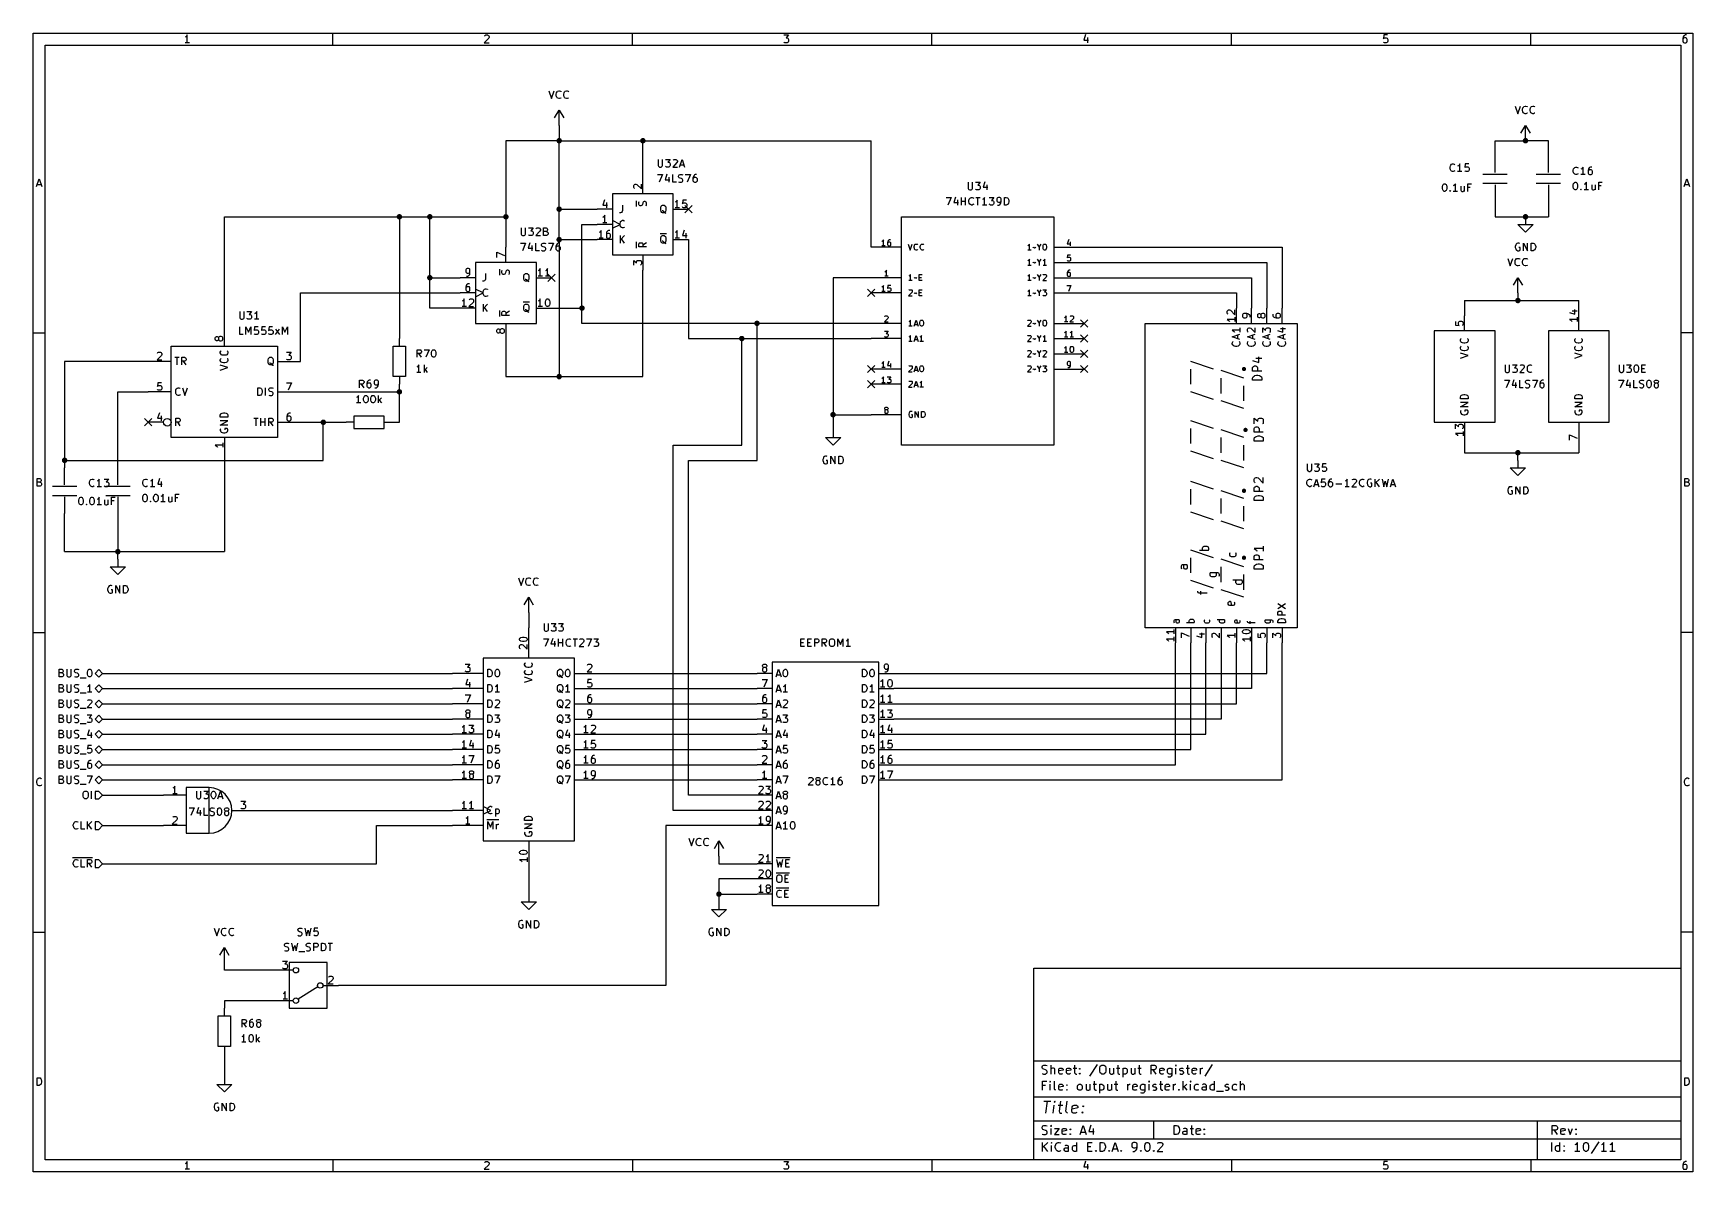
# Model space of a CAD drawing. Extents: x 0.4 to 11.3, y -7.9 to -0.4.
import ezdxf

# ---------------------------------------------------------------- set-up
doc = ezdxf.new("R2010")
doc.units = 0
doc.header["$MEASUREMENT"] = 0
for name, color, linetype in [('BLUE2', 5, 'CONTINUOUS'), ('BROWN2', 54, 'CONTINUOUS'), ('CYAN2', 4, 'CONTINUOUS'), ('GREEN3', 91, 'CONTINUOUS'), ('LYELLOW', 51, 'CONTINUOUS'), ('RED2', 1, 'CONTINUOUS'), ('RED3', 11, 'CONTINUOUS')]:
    doc.layers.add(name, color=color, linetype=linetype)

msp = doc.modelspace()

# ---------------------------------------------------------------- linework, layer by layer
at = {"layer": 'BLUE2', "linetype": 'CONTINUOUS'}
for p, q in [((4.676, -1.526), (4.724, -1.574)), ((4.724, -1.526), (4.676, -1.574)), ((3.776, -1.976), (3.824, -2.024)), ((3.824, -1.976), (3.776, -2.024)), ((5.876, -2.076), (5.924, -2.124)), ((5.924, -2.076), (5.876, -2.124)), ((7.276, -2.276), (7.324, -2.324)), ((7.324, -2.276), (7.276, -2.324)), ((7.276, -2.376), (7.324, -2.424)), ((7.324, -2.376), (7.276, -2.424)), ((7.276, -2.476), (7.324, -2.524)), ((7.324, -2.476), (7.276, -2.524)), ((5.876, -2.576), (5.924, -2.624)), ((5.924, -2.576), (5.876, -2.624)), ((7.276, -2.576), (7.324, -2.624)), ((7.324, -2.576), (7.276, -2.624)), ((5.876, -2.676), (5.924, -2.724)), ((5.924, -2.676), (5.876, -2.724)), ((1.126, -2.926), (1.174, -2.974)), ((1.174, -2.926), (1.126, -2.974))]:
    msp.add_line(p, q, dxfattribs=at)
at = {"layer": 'BROWN2', "linetype": 'CONTINUOUS'}
for p, q in [((0.565, -4.623), (0.565, -4.573)), ((0.565, -4.573), (0.581, -4.573)), ((0.581, -4.573), (0.586, -4.575)), ((0.586, -4.575), (0.588, -4.578)), ((0.588, -4.578), (0.591, -4.582)), ((0.615, -4.573), (0.615, -4.613)), ((0.643, -4.613), (0.643, -4.573)), ((0.665, -4.582), (0.667, -4.578)), ((0.667, -4.578), (0.669, -4.575)), ((0.669, -4.575), (0.674, -4.573)), ((0.674, -4.573), (0.686, -4.573)), ((0.686, -4.573), (0.693, -4.575)), ((0.753, -4.582), (0.755, -4.578)), ((0.755, -4.578), (0.757, -4.575)), ((0.757, -4.575), (0.762, -4.573)), ((0.762, -4.573), (0.767, -4.573)), ((0.767, -4.573), (0.772, -4.575)), ((0.772, -4.575), (0.774, -4.578)), ((0.774, -4.578), (0.776, -4.582)), ((0.825, -4.575), (0.8, -4.6)), ((0.85, -4.6), (0.825, -4.575)), ((0.581, -4.597), (0.565, -4.597)), ((0.584, -4.623), (0.565, -4.623)), ((0.565, -4.723), (0.565, -4.673)), ((0.565, -4.673), (0.581, -4.673)), ((0.586, -4.594), (0.581, -4.597)), ((0.581, -4.597), (0.588, -4.599)), ((0.581, -4.673), (0.586, -4.675)), ((0.588, -4.62), (0.584, -4.623)), ((0.588, -4.592), (0.586, -4.594)), ((0.586, -4.675), (0.588, -4.678)), ((0.591, -4.587), (0.588, -4.592)), ((0.588, -4.599), (0.591, -4.601)), ((0.591, -4.618), (0.588, -4.62)), ((0.588, -4.678), (0.591, -4.682)), ((0.591, -4.687), (0.588, -4.692)), ((0.591, -4.582), (0.591, -4.587)), ((0.591, -4.601), (0.593, -4.606)), ((0.593, -4.613), (0.591, -4.618)), ((0.591, -4.682), (0.591, -4.687)), ((0.593, -4.606), (0.593, -4.613)), ((0.615, -4.613), (0.617, -4.618)), ((0.615, -4.673), (0.615, -4.713)), ((0.617, -4.618), (0.619, -4.62)), ((0.619, -4.62), (0.624, -4.623)), ((0.624, -4.623), (0.634, -4.623)), ((0.634, -4.623), (0.638, -4.62)), ((0.638, -4.62), (0.641, -4.618)), ((0.641, -4.618), (0.643, -4.613)), ((0.643, -4.713), (0.643, -4.673)), ((0.665, -4.587), (0.665, -4.582)), ((0.667, -4.592), (0.665, -4.587)), ((0.665, -4.62), (0.672, -4.623)), ((0.665, -4.682), (0.667, -4.678)), ((0.665, -4.687), (0.665, -4.682)), ((0.667, -4.692), (0.665, -4.687)), ((0.669, -4.594), (0.667, -4.592)), ((0.667, -4.678), (0.669, -4.675)), ((0.674, -4.597), (0.669, -4.594)), ((0.669, -4.675), (0.674, -4.673)), ((0.672, -4.623), (0.684, -4.623)), ((0.684, -4.599), (0.674, -4.597)), ((0.674, -4.673), (0.686, -4.673)), ((0.688, -4.601), (0.684, -4.599)), ((0.684, -4.623), (0.688, -4.62)), ((0.686, -4.673), (0.693, -4.675)), ((0.691, -4.604), (0.688, -4.601)), ((0.688, -4.62), (0.691, -4.618)), ((0.693, -4.609), (0.691, -4.604)), ((0.691, -4.618), (0.693, -4.613)), ((0.693, -4.613), (0.693, -4.609)), ((0.703, -4.628), (0.741, -4.628)), ((0.75, -4.592), (0.753, -4.582)), ((0.75, -4.604), (0.75, -4.592)), ((0.753, -4.613), (0.75, -4.604)), ((0.755, -4.685), (0.75, -4.687)), ((0.755, -4.618), (0.753, -4.613)), ((0.757, -4.62), (0.755, -4.618)), ((0.76, -4.68), (0.755, -4.685)), ((0.762, -4.623), (0.757, -4.62)), ((0.765, -4.673), (0.76, -4.68)), ((0.767, -4.623), (0.762, -4.623)), ((0.765, -4.723), (0.765, -4.673)), ((0.772, -4.62), (0.767, -4.623)), ((0.774, -4.618), (0.772, -4.62)), ((0.776, -4.613), (0.774, -4.618)), ((0.776, -4.582), (0.779, -4.592)), ((0.779, -4.604), (0.776, -4.613)), ((0.779, -4.592), (0.779, -4.604)), ((0.8, -4.6), (0.825, -4.625)), ((0.825, -4.675), (0.8, -4.7)), ((0.825, -4.625), (0.85, -4.6)), ((0.85, -4.7), (0.825, -4.675)), ((0.581, -4.697), (0.565, -4.697)), ((0.584, -4.723), (0.565, -4.723)), ((0.565, -4.823), (0.565, -4.773)), ((0.565, -4.773), (0.581, -4.773)), ((0.581, -4.797), (0.565, -4.797)), ((0.586, -4.694), (0.581, -4.697)), ((0.581, -4.697), (0.588, -4.699)), ((0.581, -4.773), (0.586, -4.775)), ((0.586, -4.794), (0.581, -4.797)), ((0.581, -4.797), (0.588, -4.799)), ((0.588, -4.72), (0.584, -4.723)), ((0.588, -4.692), (0.586, -4.694)), ((0.586, -4.775), (0.588, -4.778)), ((0.588, -4.792), (0.586, -4.794)), ((0.588, -4.699), (0.591, -4.701)), ((0.591, -4.718), (0.588, -4.72)), ((0.588, -4.778), (0.591, -4.782)), ((0.591, -4.787), (0.588, -4.792)), ((0.591, -4.701), (0.593, -4.706)), ((0.593, -4.713), (0.591, -4.718)), ((0.591, -4.782), (0.591, -4.787)), ((0.593, -4.706), (0.593, -4.713)), ((0.615, -4.713), (0.617, -4.718)), ((0.615, -4.773), (0.615, -4.813)), ((0.617, -4.718), (0.619, -4.72)), ((0.619, -4.72), (0.624, -4.723)), ((0.624, -4.723), (0.634, -4.723)), ((0.634, -4.723), (0.638, -4.72)), ((0.638, -4.72), (0.641, -4.718)), ((0.641, -4.718), (0.643, -4.713)), ((0.643, -4.813), (0.643, -4.773)), ((0.665, -4.72), (0.672, -4.723)), ((0.665, -4.782), (0.667, -4.778)), ((0.665, -4.787), (0.665, -4.782)), ((0.667, -4.792), (0.665, -4.787)), ((0.669, -4.694), (0.667, -4.692)), ((0.667, -4.778), (0.669, -4.775)), ((0.669, -4.794), (0.667, -4.792)), ((0.674, -4.697), (0.669, -4.694)), ((0.669, -4.775), (0.674, -4.773)), ((0.674, -4.797), (0.669, -4.794)), ((0.672, -4.723), (0.684, -4.723)), ((0.684, -4.699), (0.674, -4.697)), ((0.674, -4.773), (0.686, -4.773)), ((0.684, -4.799), (0.674, -4.797)), ((0.688, -4.701), (0.684, -4.699)), ((0.684, -4.723), (0.688, -4.72)), ((0.686, -4.773), (0.693, -4.775)), ((0.691, -4.704), (0.688, -4.701)), ((0.688, -4.72), (0.691, -4.718)), ((0.693, -4.709), (0.691, -4.704)), ((0.691, -4.718), (0.693, -4.713)), ((0.693, -4.713), (0.693, -4.709)), ((0.703, -4.728), (0.741, -4.728)), ((0.776, -4.794), (0.748, -4.823)), ((0.779, -4.723), (0.75, -4.723)), ((0.75, -4.778), (0.753, -4.775)), ((0.753, -4.775), (0.757, -4.773)), ((0.757, -4.773), (0.769, -4.773)), ((0.769, -4.773), (0.774, -4.775)), ((0.774, -4.775), (0.776, -4.778)), ((0.776, -4.778), (0.779, -4.782)), ((0.779, -4.787), (0.776, -4.794)), ((0.779, -4.782), (0.779, -4.787)), ((0.8, -4.7), (0.825, -4.725)), ((0.825, -4.775), (0.8, -4.8)), ((0.825, -4.725), (0.85, -4.7)), ((0.85, -4.8), (0.825, -4.775)), ((0.584, -4.823), (0.565, -4.823)), ((0.565, -4.923), (0.565, -4.873)), ((0.565, -4.873), (0.581, -4.873)), ((0.581, -4.897), (0.565, -4.897)), ((0.581, -4.873), (0.586, -4.875)), ((0.586, -4.894), (0.581, -4.897)), ((0.581, -4.897), (0.588, -4.899)), ((0.588, -4.82), (0.584, -4.823)), ((0.586, -4.875), (0.588, -4.878)), ((0.588, -4.892), (0.586, -4.894)), ((0.588, -4.799), (0.591, -4.801)), ((0.591, -4.818), (0.588, -4.82)), ((0.588, -4.878), (0.591, -4.882)), ((0.591, -4.887), (0.588, -4.892)), ((0.588, -4.899), (0.591, -4.901)), ((0.591, -4.801), (0.593, -4.806)), ((0.593, -4.813), (0.591, -4.818)), ((0.591, -4.882), (0.591, -4.887)), ((0.591, -4.901), (0.593, -4.906)), ((0.593, -4.806), (0.593, -4.813)), ((0.593, -4.906), (0.593, -4.913)), ((0.615, -4.813), (0.617, -4.818)), ((0.615, -4.873), (0.615, -4.913)), ((0.617, -4.818), (0.619, -4.82)), ((0.619, -4.82), (0.624, -4.823)), ((0.624, -4.823), (0.634, -4.823)), ((0.634, -4.823), (0.638, -4.82)), ((0.638, -4.82), (0.641, -4.818)), ((0.641, -4.818), (0.643, -4.813)), ((0.643, -4.913), (0.643, -4.873)), ((0.665, -4.82), (0.672, -4.823)), ((0.665, -4.882), (0.667, -4.878)), ((0.665, -4.887), (0.665, -4.882)), ((0.667, -4.892), (0.665, -4.887)), ((0.667, -4.878), (0.669, -4.875)), ((0.669, -4.894), (0.667, -4.892)), ((0.669, -4.875), (0.674, -4.873)), ((0.674, -4.897), (0.669, -4.894)), ((0.672, -4.823), (0.684, -4.823)), ((0.674, -4.873), (0.686, -4.873)), ((0.684, -4.899), (0.674, -4.897)), ((0.688, -4.801), (0.684, -4.799)), ((0.684, -4.823), (0.688, -4.82)), ((0.688, -4.901), (0.684, -4.899)), ((0.686, -4.873), (0.693, -4.875)), ((0.691, -4.804), (0.688, -4.801)), ((0.688, -4.82), (0.691, -4.818)), ((0.691, -4.904), (0.688, -4.901)), ((0.693, -4.809), (0.691, -4.804)), ((0.691, -4.818), (0.693, -4.813)), ((0.693, -4.909), (0.691, -4.904)), ((0.693, -4.813), (0.693, -4.809)), ((0.703, -4.828), (0.741, -4.828)), ((0.748, -4.823), (0.779, -4.823)), ((0.748, -4.873), (0.779, -4.873)), ((0.779, -4.873), (0.762, -4.892)), ((0.762, -4.892), (0.769, -4.892)), ((0.769, -4.892), (0.774, -4.894)), ((0.774, -4.894), (0.776, -4.897)), ((0.776, -4.897), (0.779, -4.901)), ((0.779, -4.901), (0.779, -4.913)), ((0.8, -4.8), (0.825, -4.825)), ((0.825, -4.875), (0.8, -4.9)), ((0.8, -4.9), (0.825, -4.925)), ((0.825, -4.825), (0.85, -4.8)), ((0.85, -4.9), (0.825, -4.875)), ((0.825, -4.925), (0.85, -4.9)), ((0.584, -4.923), (0.565, -4.923)), ((0.565, -5.023), (0.565, -4.973)), ((0.565, -4.973), (0.581, -4.973)), ((0.581, -4.997), (0.565, -4.997)), ((0.581, -4.973), (0.586, -4.975)), ((0.586, -4.994), (0.581, -4.997)), ((0.581, -4.997), (0.588, -4.999)), ((0.588, -4.92), (0.584, -4.923)), ((0.586, -4.975), (0.588, -4.978)), ((0.588, -4.992), (0.586, -4.994)), ((0.591, -4.918), (0.588, -4.92)), ((0.588, -4.978), (0.591, -4.982)), ((0.591, -4.987), (0.588, -4.992)), ((0.588, -4.999), (0.591, -5.001)), ((0.593, -4.913), (0.591, -4.918)), ((0.591, -4.982), (0.591, -4.987)), ((0.591, -5.001), (0.593, -5.006)), ((0.593, -5.013), (0.591, -5.018)), ((0.593, -5.006), (0.593, -5.013)), ((0.615, -4.913), (0.617, -4.918)), ((0.615, -4.973), (0.615, -5.013)), ((0.615, -5.013), (0.617, -5.018)), ((0.617, -4.918), (0.619, -4.92)), ((0.619, -4.92), (0.624, -4.923)), ((0.624, -4.923), (0.634, -4.923)), ((0.634, -4.923), (0.638, -4.92)), ((0.638, -4.92), (0.641, -4.918)), ((0.641, -4.918), (0.643, -4.913)), ((0.641, -5.018), (0.643, -5.013)), ((0.643, -5.013), (0.643, -4.973)), ((0.665, -4.92), (0.672, -4.923)), ((0.665, -4.982), (0.667, -4.978)), ((0.665, -4.987), (0.665, -4.982)), ((0.667, -4.992), (0.665, -4.987)), ((0.667, -4.978), (0.669, -4.975)), ((0.669, -4.994), (0.667, -4.992)), ((0.669, -4.975), (0.674, -4.973)), ((0.674, -4.997), (0.669, -4.994)), ((0.672, -4.923), (0.684, -4.923)), ((0.674, -4.973), (0.686, -4.973)), ((0.684, -4.999), (0.674, -4.997)), ((0.684, -4.923), (0.688, -4.92)), ((0.688, -5.001), (0.684, -4.999)), ((0.686, -4.973), (0.693, -4.975)), ((0.688, -4.92), (0.691, -4.918)), ((0.691, -5.004), (0.688, -5.001)), ((0.691, -4.918), (0.693, -4.913)), ((0.693, -5.009), (0.691, -5.004)), ((0.691, -5.018), (0.693, -5.013)), ((0.693, -4.913), (0.693, -4.909)), ((0.693, -5.013), (0.693, -5.009)), ((0.703, -4.928), (0.741, -4.928)), ((0.75, -4.92), (0.748, -4.918)), ((0.755, -4.923), (0.75, -4.92)), ((0.762, -4.97), (0.75, -5.006)), ((0.75, -5.006), (0.781, -5.006)), ((0.769, -4.923), (0.755, -4.923)), ((0.774, -4.92), (0.769, -4.923)), ((0.776, -4.918), (0.774, -4.92)), ((0.774, -4.989), (0.774, -5.023)), ((0.779, -4.913), (0.776, -4.918)), ((0.825, -4.975), (0.8, -5)), ((0.8, -5), (0.825, -5.025)), ((0.85, -5), (0.825, -4.975)), ((0.825, -5.025), (0.85, -5)), ((0.584, -5.023), (0.565, -5.023)), ((0.565, -5.123), (0.565, -5.073)), ((0.565, -5.073), (0.581, -5.073)), ((0.581, -5.097), (0.565, -5.097)), ((0.584, -5.123), (0.565, -5.123)), ((0.581, -5.073), (0.586, -5.075)), ((0.586, -5.094), (0.581, -5.097)), ((0.581, -5.097), (0.588, -5.099)), ((0.588, -5.02), (0.584, -5.023)), ((0.588, -5.12), (0.584, -5.123)), ((0.586, -5.075), (0.588, -5.078)), ((0.588, -5.092), (0.586, -5.094)), ((0.591, -5.018), (0.588, -5.02)), ((0.588, -5.078), (0.591, -5.082)), ((0.591, -5.087), (0.588, -5.092)), ((0.588, -5.099), (0.591, -5.101)), ((0.591, -5.118), (0.588, -5.12)), ((0.591, -5.082), (0.591, -5.087)), ((0.591, -5.101), (0.593, -5.106)), ((0.593, -5.113), (0.591, -5.118)), ((0.593, -5.106), (0.593, -5.113)), ((0.615, -5.073), (0.615, -5.113)), ((0.615, -5.113), (0.617, -5.118)), ((0.617, -5.018), (0.619, -5.02)), ((0.617, -5.118), (0.619, -5.12)), ((0.619, -5.02), (0.624, -5.023)), ((0.619, -5.12), (0.624, -5.123)), ((0.624, -5.023), (0.634, -5.023)), ((0.624, -5.123), (0.634, -5.123)), ((0.634, -5.023), (0.638, -5.02)), ((0.634, -5.123), (0.638, -5.12)), ((0.638, -5.02), (0.641, -5.018)), ((0.638, -5.12), (0.641, -5.118)), ((0.641, -5.118), (0.643, -5.113)), ((0.643, -5.113), (0.643, -5.073)), ((0.665, -5.02), (0.672, -5.023)), ((0.665, -5.082), (0.667, -5.078)), ((0.665, -5.087), (0.665, -5.082)), ((0.667, -5.092), (0.665, -5.087)), ((0.665, -5.12), (0.672, -5.123)), ((0.667, -5.078), (0.669, -5.075)), ((0.669, -5.094), (0.667, -5.092)), ((0.669, -5.075), (0.674, -5.073)), ((0.674, -5.097), (0.669, -5.094)), ((0.672, -5.023), (0.684, -5.023)), ((0.672, -5.123), (0.684, -5.123)), ((0.674, -5.073), (0.686, -5.073)), ((0.684, -5.099), (0.674, -5.097)), ((0.684, -5.023), (0.688, -5.02)), ((0.688, -5.101), (0.684, -5.099)), ((0.684, -5.123), (0.688, -5.12)), ((0.686, -5.073), (0.693, -5.075)), ((0.688, -5.02), (0.691, -5.018)), ((0.691, -5.104), (0.688, -5.101)), ((0.688, -5.12), (0.691, -5.118)), ((0.693, -5.109), (0.691, -5.104)), ((0.691, -5.118), (0.693, -5.113)), ((0.693, -5.113), (0.693, -5.109)), ((0.703, -5.028), (0.741, -5.028)), ((0.753, -5.073), (0.75, -5.097)), ((0.75, -5.097), (0.753, -5.094)), ((0.753, -5.12), (0.75, -5.118)), ((0.776, -5.073), (0.753, -5.073)), ((0.753, -5.094), (0.757, -5.092)), ((0.757, -5.123), (0.753, -5.12)), ((0.757, -5.092), (0.769, -5.092)), ((0.769, -5.123), (0.757, -5.123)), ((0.769, -5.092), (0.774, -5.094)), ((0.774, -5.12), (0.769, -5.123)), ((0.774, -5.094), (0.776, -5.097)), ((0.776, -5.118), (0.774, -5.12)), ((0.776, -5.097), (0.779, -5.101)), ((0.779, -5.113), (0.776, -5.118)), ((0.779, -5.101), (0.779, -5.113)), ((0.825, -5.075), (0.8, -5.1)), ((0.8, -5.1), (0.825, -5.125)), ((0.85, -5.1), (0.825, -5.075)), ((0.825, -5.125), (0.85, -5.1)), ((0.565, -5.223), (0.565, -5.173)), ((0.565, -5.173), (0.581, -5.173)), ((0.581, -5.197), (0.565, -5.197)), ((0.584, -5.223), (0.565, -5.223)), ((0.581, -5.173), (0.586, -5.175)), ((0.586, -5.194), (0.581, -5.197)), ((0.581, -5.197), (0.588, -5.199)), ((0.588, -5.22), (0.584, -5.223)), ((0.586, -5.175), (0.588, -5.178)), ((0.588, -5.192), (0.586, -5.194)), ((0.588, -5.178), (0.591, -5.182)), ((0.591, -5.187), (0.588, -5.192)), ((0.588, -5.199), (0.591, -5.201)), ((0.591, -5.218), (0.588, -5.22)), ((0.591, -5.182), (0.591, -5.187)), ((0.591, -5.201), (0.593, -5.206)), ((0.593, -5.213), (0.591, -5.218)), ((0.593, -5.206), (0.593, -5.213)), ((0.615, -5.173), (0.615, -5.213)), ((0.615, -5.213), (0.617, -5.218)), ((0.617, -5.218), (0.619, -5.22)), ((0.619, -5.22), (0.624, -5.223)), ((0.624, -5.223), (0.634, -5.223)), ((0.634, -5.223), (0.638, -5.22)), ((0.638, -5.22), (0.641, -5.218)), ((0.641, -5.218), (0.643, -5.213)), ((0.643, -5.213), (0.643, -5.173)), ((0.665, -5.182), (0.667, -5.178)), ((0.665, -5.187), (0.665, -5.182)), ((0.667, -5.192), (0.665, -5.187)), ((0.665, -5.22), (0.672, -5.223)), ((0.667, -5.178), (0.669, -5.175)), ((0.669, -5.194), (0.667, -5.192)), ((0.669, -5.175), (0.674, -5.173)), ((0.674, -5.197), (0.669, -5.194)), ((0.672, -5.223), (0.684, -5.223)), ((0.674, -5.173), (0.686, -5.173)), ((0.684, -5.199), (0.674, -5.197)), ((0.688, -5.201), (0.684, -5.199)), ((0.684, -5.223), (0.688, -5.22)), ((0.686, -5.173), (0.693, -5.175)), ((0.691, -5.204), (0.688, -5.201)), ((0.688, -5.22), (0.691, -5.218)), ((0.693, -5.209), (0.691, -5.204)), ((0.691, -5.218), (0.693, -5.213)), ((0.693, -5.213), (0.693, -5.209)), ((0.703, -5.128), (0.741, -5.128)), ((0.703, -5.228), (0.741, -5.228)), ((0.753, -5.185), (0.75, -5.194)), ((0.75, -5.194), (0.75, -5.213)), ((0.753, -5.197), (0.75, -5.201)), ((0.75, -5.213), (0.753, -5.218)), ((0.757, -5.178), (0.753, -5.185)), ((0.755, -5.194), (0.753, -5.197)), ((0.753, -5.218), (0.755, -5.22)), ((0.76, -5.192), (0.755, -5.194)), ((0.755, -5.22), (0.76, -5.223)), ((0.76, -5.175), (0.757, -5.178)), ((0.765, -5.173), (0.76, -5.175)), ((0.769, -5.192), (0.76, -5.192)), ((0.76, -5.223), (0.769, -5.223)), ((0.774, -5.173), (0.765, -5.173)), ((0.774, -5.194), (0.769, -5.192)), ((0.769, -5.223), (0.774, -5.22)), ((0.776, -5.197), (0.774, -5.194)), ((0.774, -5.22), (0.776, -5.218)), ((0.779, -5.201), (0.776, -5.197)), ((0.776, -5.218), (0.779, -5.213)), ((0.779, -5.213), (0.779, -5.201)), ((0.825, -5.175), (0.8, -5.2)), ((0.8, -5.2), (0.825, -5.225)), ((0.85, -5.2), (0.825, -5.175)), ((0.825, -5.225), (0.85, -5.2)), ((0.565, -5.323), (0.565, -5.273)), ((0.565, -5.273), (0.581, -5.273)), ((0.581, -5.297), (0.565, -5.297)), ((0.584, -5.323), (0.565, -5.323)), ((0.581, -5.273), (0.586, -5.275)), ((0.586, -5.294), (0.581, -5.297)), ((0.581, -5.297), (0.588, -5.299)), ((0.588, -5.32), (0.584, -5.323)), ((0.586, -5.275), (0.588, -5.278)), ((0.588, -5.292), (0.586, -5.294)), ((0.588, -5.278), (0.591, -5.282)), ((0.591, -5.287), (0.588, -5.292)), ((0.588, -5.299), (0.591, -5.301)), ((0.591, -5.318), (0.588, -5.32)), ((0.591, -5.282), (0.591, -5.287)), ((0.591, -5.301), (0.593, -5.306)), ((0.593, -5.313), (0.591, -5.318)), ((0.593, -5.306), (0.593, -5.313)), ((0.615, -5.273), (0.615, -5.313)), ((0.615, -5.313), (0.617, -5.318)), ((0.617, -5.318), (0.619, -5.32)), ((0.619, -5.32), (0.624, -5.323)), ((0.624, -5.323), (0.634, -5.323)), ((0.634, -5.323), (0.638, -5.32)), ((0.638, -5.32), (0.641, -5.318)), ((0.641, -5.318), (0.643, -5.313)), ((0.643, -5.313), (0.643, -5.273)), ((0.665, -5.282), (0.667, -5.278)), ((0.665, -5.287), (0.665, -5.282)), ((0.667, -5.292), (0.665, -5.287)), ((0.665, -5.32), (0.672, -5.323)), ((0.667, -5.278), (0.669, -5.275)), ((0.669, -5.294), (0.667, -5.292)), ((0.669, -5.275), (0.674, -5.273)), ((0.674, -5.297), (0.669, -5.294)), ((0.672, -5.323), (0.684, -5.323)), ((0.674, -5.273), (0.686, -5.273)), ((0.684, -5.299), (0.674, -5.297)), ((0.688, -5.301), (0.684, -5.299)), ((0.684, -5.323), (0.688, -5.32)), ((0.686, -5.273), (0.693, -5.275)), ((0.691, -5.304), (0.688, -5.301)), ((0.688, -5.32), (0.691, -5.318)), ((0.693, -5.309), (0.691, -5.304)), ((0.691, -5.318), (0.693, -5.313)), ((0.693, -5.313), (0.693, -5.309)), ((0.703, -5.328), (0.741, -5.328)), ((0.748, -5.273), (0.781, -5.273)), ((0.781, -5.273), (0.76, -5.323)), ((0.825, -5.275), (0.8, -5.3)), ((0.8, -5.3), (0.825, -5.325)), ((0.85, -5.3), (0.825, -5.275)), ((0.825, -5.325), (0.85, -5.3)), ((0.722, -5.389), (0.724, -5.38)), ((0.722, -5.406), (0.722, -5.389)), ((0.724, -5.416), (0.722, -5.406)), ((0.724, -5.38), (0.729, -5.375)), ((0.729, -5.42), (0.724, -5.416)), ((0.729, -5.375), (0.734, -5.373)), ((0.734, -5.423), (0.729, -5.42)), ((0.734, -5.373), (0.743, -5.373)), ((0.743, -5.423), (0.734, -5.423)), ((0.743, -5.373), (0.748, -5.375)), ((0.748, -5.42), (0.743, -5.423)), ((0.748, -5.375), (0.753, -5.38)), ((0.753, -5.416), (0.748, -5.42)), ((0.753, -5.38), (0.755, -5.389)), ((0.755, -5.406), (0.753, -5.416)), ((0.755, -5.389), (0.755, -5.406)), ((0.776, -5.423), (0.776, -5.373)), ((0.825, -5.375), (0.8, -5.375)), ((0.8, -5.375), (0.8, -5.425)), ((0.8, -5.425), (0.825, -5.425)), ((0.85, -5.4), (0.825, -5.375)), ((0.825, -5.425), (0.85, -5.4)), ((0.657, -5.594), (0.66, -5.585)), ((0.657, -5.601), (0.657, -5.594)), ((0.66, -5.611), (0.657, -5.601)), ((0.66, -5.585), (0.662, -5.58)), ((0.662, -5.616), (0.66, -5.611)), ((0.662, -5.58), (0.667, -5.575)), ((0.667, -5.62), (0.662, -5.616)), ((0.667, -5.575), (0.674, -5.573)), ((0.674, -5.623), (0.667, -5.62)), ((0.674, -5.573), (0.679, -5.573)), ((0.679, -5.623), (0.674, -5.623)), ((0.679, -5.573), (0.686, -5.575)), ((0.686, -5.62), (0.679, -5.623)), ((0.686, -5.575), (0.688, -5.578)), ((0.688, -5.618), (0.686, -5.62)), ((0.71, -5.623), (0.71, -5.573)), ((0.734, -5.623), (0.71, -5.623)), ((0.75, -5.623), (0.75, -5.573)), ((0.779, -5.573), (0.75, -5.601)), ((0.779, -5.623), (0.757, -5.594)), ((0.825, -5.575), (0.8, -5.575)), ((0.8, -5.575), (0.8, -5.625)), ((0.8, -5.625), (0.825, -5.625)), ((0.85, -5.6), (0.825, -5.575)), ((0.825, -5.625), (0.85, -5.6)), ((0.653, -5.809), (0.783, -5.809)), ((0.657, -5.844), (0.66, -5.835)), ((0.657, -5.851), (0.657, -5.844)), ((0.66, -5.861), (0.657, -5.851)), ((0.66, -5.835), (0.662, -5.83)), ((0.662, -5.866), (0.66, -5.861)), ((0.662, -5.83), (0.667, -5.825)), ((0.667, -5.87), (0.662, -5.866)), ((0.667, -5.825), (0.674, -5.823)), ((0.674, -5.873), (0.667, -5.87)), ((0.674, -5.823), (0.679, -5.823)), ((0.679, -5.873), (0.674, -5.873)), ((0.679, -5.823), (0.686, -5.825)), ((0.686, -5.87), (0.679, -5.873)), ((0.686, -5.825), (0.688, -5.828)), ((0.688, -5.868), (0.686, -5.87)), ((0.71, -5.873), (0.71, -5.823)), ((0.734, -5.873), (0.71, -5.873)), ((0.75, -5.873), (0.75, -5.823)), ((0.75, -5.823), (0.769, -5.823)), ((0.769, -5.849), (0.75, -5.849)), ((0.779, -5.873), (0.762, -5.849)), ((0.769, -5.823), (0.774, -5.825)), ((0.774, -5.847), (0.769, -5.849)), ((0.774, -5.825), (0.776, -5.828)), ((0.776, -5.844), (0.774, -5.847)), ((0.776, -5.828), (0.779, -5.832)), ((0.779, -5.839), (0.776, -5.844)), ((0.779, -5.832), (0.779, -5.839)), ((0.825, -5.825), (0.8, -5.825)), ((0.8, -5.825), (0.8, -5.875)), ((0.8, -5.875), (0.825, -5.875)), ((0.85, -5.85), (0.825, -5.825)), ((0.825, -5.875), (0.85, -5.85))]:
    msp.add_line(p, q, dxfattribs=at)
at = {"layer": 'CYAN2', "linetype": 'CONTINUOUS'}
for p, q in [((3.783, -0.773), (3.8, -0.823)), ((3.8, -0.823), (3.817, -0.773)), ((3.831, -0.794), (3.833, -0.785)), ((3.831, -0.801), (3.831, -0.794)), ((3.833, -0.811), (3.831, -0.801)), ((3.833, -0.785), (3.836, -0.78)), ((3.836, -0.816), (3.833, -0.811)), ((3.836, -0.78), (3.84, -0.775)), ((3.84, -0.82), (3.836, -0.816)), ((3.84, -0.775), (3.848, -0.773)), ((3.848, -0.823), (3.84, -0.82)), ((3.848, -0.773), (3.852, -0.773)), ((3.852, -0.823), (3.848, -0.823)), ((3.852, -0.773), (3.86, -0.775)), ((3.86, -0.82), (3.852, -0.823)), ((3.86, -0.775), (3.862, -0.778)), ((3.862, -0.818), (3.86, -0.82)), ((3.881, -0.794), (3.883, -0.785)), ((3.881, -0.801), (3.881, -0.794)), ((3.883, -0.811), (3.881, -0.801)), ((3.883, -0.785), (3.886, -0.78)), ((3.886, -0.816), (3.883, -0.811)), ((3.886, -0.78), (3.89, -0.775)), ((3.89, -0.82), (3.886, -0.816)), ((3.89, -0.775), (3.898, -0.773)), ((3.898, -0.823), (3.89, -0.82)), ((3.898, -0.773), (3.902, -0.773)), ((3.902, -0.823), (3.898, -0.823)), ((3.902, -0.773), (3.91, -0.775)), ((3.91, -0.82), (3.902, -0.823)), ((3.91, -0.775), (3.912, -0.778)), ((3.912, -0.818), (3.91, -0.82)), ((10.133, -0.873), (10.15, -0.923)), ((10.15, -0.923), (10.167, -0.873)), ((10.181, -0.894), (10.183, -0.885)), ((10.181, -0.901), (10.181, -0.894)), ((10.183, -0.911), (10.181, -0.901)), ((10.183, -0.885), (10.186, -0.88)), ((10.186, -0.916), (10.183, -0.911)), ((10.186, -0.88), (10.19, -0.875)), ((10.19, -0.92), (10.186, -0.916)), ((10.19, -0.875), (10.198, -0.873)), ((10.198, -0.923), (10.19, -0.92)), ((10.198, -0.873), (10.202, -0.873)), ((10.202, -0.923), (10.198, -0.923)), ((10.202, -0.873), (10.21, -0.875)), ((10.21, -0.92), (10.202, -0.923)), ((10.21, -0.875), (10.212, -0.878)), ((10.212, -0.918), (10.21, -0.92)), ((10.231, -0.894), (10.233, -0.885)), ((10.231, -0.901), (10.231, -0.894)), ((10.233, -0.911), (10.231, -0.901)), ((10.233, -0.885), (10.236, -0.88)), ((10.236, -0.916), (10.233, -0.911)), ((10.236, -0.88), (10.24, -0.875)), ((10.24, -0.92), (10.236, -0.916)), ((10.24, -0.875), (10.248, -0.873)), ((10.248, -0.923), (10.24, -0.92)), ((10.248, -0.873), (10.252, -0.873)), ((10.252, -0.923), (10.248, -0.923)), ((10.252, -0.873), (10.26, -0.875)), ((10.26, -0.92), (10.252, -0.923)), ((10.26, -0.875), (10.262, -0.878)), ((10.262, -0.918), (10.26, -0.92)), ((4.501, -1.223), (4.501, -1.263)), ((4.501, -1.263), (4.503, -1.268)), ((4.503, -1.268), (4.505, -1.27)), ((4.505, -1.27), (4.51, -1.273)), ((4.51, -1.273), (4.52, -1.273)), ((4.52, -1.273), (4.524, -1.27)), ((4.524, -1.27), (4.527, -1.268)), ((4.527, -1.268), (4.529, -1.263)), ((4.529, -1.263), (4.529, -1.223)), ((4.548, -1.223), (4.579, -1.223)), ((4.551, -1.27), (4.548, -1.268)), ((4.555, -1.273), (4.551, -1.27)), ((4.57, -1.273), (4.555, -1.273)), ((4.579, -1.223), (4.563, -1.242)), ((4.563, -1.242), (4.57, -1.242)), ((4.57, -1.242), (4.574, -1.244)), ((4.574, -1.27), (4.57, -1.273)), ((4.574, -1.244), (4.577, -1.247)), ((4.577, -1.268), (4.574, -1.27)), ((4.577, -1.247), (4.579, -1.251)), ((4.579, -1.263), (4.577, -1.268)), ((4.579, -1.251), (4.579, -1.263)), ((4.624, -1.244), (4.596, -1.273)), ((4.596, -1.273), (4.627, -1.273)), ((4.598, -1.228), (4.601, -1.225)), ((4.601, -1.225), (4.605, -1.223)), ((4.605, -1.223), (4.617, -1.223)), ((4.617, -1.223), (4.622, -1.225)), ((4.622, -1.225), (4.624, -1.228)), ((4.624, -1.228), (4.627, -1.232)), ((4.627, -1.237), (4.624, -1.244)), ((4.627, -1.232), (4.627, -1.237)), ((4.641, -1.273), (4.658, -1.223)), ((4.646, -1.259), (4.67, -1.259)), ((4.658, -1.223), (4.674, -1.273)), ((9.704, -1.274), (9.706, -1.265)), ((9.704, -1.281), (9.704, -1.274)), ((9.706, -1.291), (9.704, -1.281)), ((9.706, -1.265), (9.709, -1.26)), ((9.709, -1.296), (9.706, -1.291)), ((9.709, -1.26), (9.713, -1.255)), ((9.713, -1.3), (9.709, -1.296)), ((9.713, -1.255), (9.721, -1.253)), ((9.721, -1.303), (9.713, -1.3)), ((9.721, -1.253), (9.725, -1.253)), ((9.725, -1.303), (9.721, -1.303)), ((9.725, -1.253), (9.732, -1.255)), ((9.732, -1.3), (9.725, -1.303)), ((9.732, -1.255), (9.735, -1.258)), ((9.735, -1.298), (9.732, -1.3)), ((9.759, -1.265), (9.754, -1.267)), ((9.782, -1.303), (9.754, -1.303)), ((9.763, -1.26), (9.759, -1.265)), ((9.768, -1.253), (9.763, -1.26)), ((9.768, -1.303), (9.768, -1.253)), ((9.804, -1.253), (9.802, -1.277)), ((9.802, -1.277), (9.804, -1.274)), ((9.804, -1.3), (9.802, -1.298)), ((9.828, -1.253), (9.804, -1.253)), ((9.804, -1.274), (9.809, -1.272)), ((9.809, -1.303), (9.804, -1.3)), ((9.809, -1.272), (9.821, -1.272)), ((9.821, -1.303), (9.809, -1.303)), ((9.821, -1.272), (9.825, -1.274)), ((9.825, -1.3), (9.821, -1.303)), ((9.825, -1.274), (9.828, -1.277)), ((9.828, -1.298), (9.825, -1.3)), ((9.828, -1.277), (9.83, -1.281)), ((9.83, -1.293), (9.828, -1.298)), ((9.83, -1.281), (9.83, -1.293)), ((10.514, -1.294), (10.516, -1.285)), ((10.514, -1.301), (10.514, -1.294)), ((10.516, -1.311), (10.514, -1.301)), ((10.516, -1.285), (10.519, -1.28)), ((10.519, -1.28), (10.523, -1.275)), ((10.523, -1.275), (10.531, -1.273)), ((10.531, -1.273), (10.535, -1.273)), ((10.535, -1.273), (10.542, -1.275)), ((10.542, -1.275), (10.545, -1.278)), ((10.569, -1.285), (10.564, -1.287)), ((10.573, -1.28), (10.569, -1.285)), ((10.578, -1.273), (10.573, -1.28)), ((10.578, -1.323), (10.578, -1.273)), ((10.614, -1.285), (10.612, -1.294)), ((10.612, -1.294), (10.612, -1.313)), ((10.614, -1.297), (10.612, -1.301)), ((10.619, -1.278), (10.614, -1.285)), ((10.616, -1.294), (10.614, -1.297)), ((10.621, -1.292), (10.616, -1.294)), ((10.621, -1.275), (10.619, -1.278)), ((10.626, -1.273), (10.621, -1.275)), ((10.631, -1.292), (10.621, -1.292)), ((10.635, -1.273), (10.626, -1.273)), ((10.635, -1.294), (10.631, -1.292)), ((10.638, -1.297), (10.635, -1.294)), ((10.64, -1.301), (10.638, -1.297)), ((10.64, -1.313), (10.64, -1.301)), ((4.496, -1.323), (4.529, -1.323)), ((4.529, -1.323), (4.508, -1.373)), ((4.558, -1.32), (4.546, -1.356)), ((4.546, -1.356), (4.577, -1.356)), ((4.57, -1.339), (4.57, -1.373)), ((4.596, -1.373), (4.596, -1.323)), ((4.62, -1.373), (4.596, -1.373)), ((4.634, -1.332), (4.636, -1.328)), ((4.634, -1.337), (4.634, -1.332)), ((4.636, -1.342), (4.634, -1.337)), ((4.634, -1.37), (4.641, -1.373)), ((4.636, -1.328), (4.639, -1.325)), ((4.639, -1.344), (4.636, -1.342)), ((4.639, -1.325), (4.644, -1.323)), ((4.644, -1.347), (4.639, -1.344)), ((4.641, -1.373), (4.653, -1.373)), ((4.644, -1.323), (4.655, -1.323)), ((4.653, -1.349), (4.644, -1.347)), ((4.658, -1.351), (4.653, -1.349)), ((4.653, -1.373), (4.658, -1.37)), ((4.655, -1.323), (4.663, -1.325)), ((4.66, -1.354), (4.658, -1.351)), ((4.658, -1.37), (4.66, -1.368)), ((4.663, -1.359), (4.66, -1.354)), ((4.66, -1.368), (4.663, -1.363)), ((4.663, -1.363), (4.663, -1.359)), ((4.679, -1.323), (4.713, -1.323)), ((4.713, -1.323), (4.691, -1.373)), ((4.732, -1.335), (4.729, -1.344)), ((4.729, -1.344), (4.729, -1.363)), ((4.732, -1.347), (4.729, -1.351)), ((4.729, -1.363), (4.732, -1.368)), ((4.736, -1.328), (4.732, -1.335)), ((4.734, -1.344), (4.732, -1.347)), ((4.732, -1.368), (4.734, -1.37)), ((4.739, -1.342), (4.734, -1.344)), ((4.734, -1.37), (4.739, -1.373)), ((4.739, -1.325), (4.736, -1.328)), ((4.744, -1.323), (4.739, -1.325)), ((4.748, -1.342), (4.739, -1.342)), ((4.739, -1.373), (4.748, -1.373)), ((4.753, -1.323), (4.744, -1.323)), ((4.753, -1.344), (4.748, -1.342)), ((4.748, -1.373), (4.753, -1.37)), ((4.755, -1.347), (4.753, -1.344)), ((4.753, -1.37), (4.755, -1.368)), ((4.758, -1.351), (4.755, -1.347)), ((4.755, -1.368), (4.758, -1.363)), ((4.758, -1.363), (4.758, -1.351)), ((6.538, -1.373), (6.538, -1.413)), ((6.538, -1.413), (6.54, -1.418)), ((6.564, -1.418), (6.567, -1.413)), ((6.567, -1.413), (6.567, -1.373)), ((6.586, -1.373), (6.617, -1.373)), ((6.617, -1.373), (6.6, -1.392)), ((6.6, -1.392), (6.607, -1.392)), ((6.607, -1.392), (6.612, -1.394)), ((6.612, -1.394), (6.614, -1.397)), ((6.614, -1.397), (6.617, -1.401)), ((6.617, -1.413), (6.614, -1.418)), ((6.617, -1.401), (6.617, -1.413)), ((6.648, -1.37), (6.636, -1.406)), ((6.636, -1.406), (6.667, -1.406)), ((6.66, -1.389), (6.66, -1.423)), ((9.654, -1.402), (9.656, -1.392)), ((9.654, -1.414), (9.654, -1.402)), ((9.656, -1.423), (9.654, -1.414)), ((9.656, -1.392), (9.659, -1.388)), ((9.659, -1.388), (9.661, -1.385)), ((9.661, -1.385), (9.666, -1.383)), ((9.666, -1.383), (9.671, -1.383)), ((9.671, -1.383), (9.675, -1.385)), ((9.675, -1.385), (9.678, -1.388)), ((9.678, -1.388), (9.68, -1.392)), ((9.68, -1.392), (9.682, -1.402)), ((9.682, -1.414), (9.68, -1.423)), ((9.682, -1.402), (9.682, -1.414)), ((9.73, -1.395), (9.725, -1.397)), ((9.735, -1.39), (9.73, -1.395)), ((9.74, -1.383), (9.735, -1.39)), ((9.74, -1.433), (9.74, -1.383)), ((9.775, -1.399), (9.775, -1.426)), ((9.797, -1.399), (9.797, -1.433)), ((9.821, -1.433), (9.821, -1.383)), ((9.821, -1.383), (9.844, -1.383)), ((9.837, -1.407), (9.821, -1.407)), ((10.514, -1.392), (10.516, -1.382)), ((10.514, -1.404), (10.514, -1.392)), ((10.516, -1.413), (10.514, -1.404)), ((10.519, -1.316), (10.516, -1.311)), ((10.516, -1.382), (10.519, -1.378)), ((10.519, -1.418), (10.516, -1.413)), ((10.523, -1.32), (10.519, -1.316)), ((10.519, -1.378), (10.521, -1.375)), ((10.521, -1.375), (10.526, -1.373)), ((10.531, -1.323), (10.523, -1.32)), ((10.526, -1.373), (10.531, -1.373)), ((10.535, -1.323), (10.531, -1.323)), ((10.531, -1.373), (10.535, -1.375)), ((10.542, -1.32), (10.535, -1.323)), ((10.535, -1.375), (10.538, -1.378)), ((10.538, -1.378), (10.54, -1.382)), ((10.54, -1.413), (10.538, -1.418)), ((10.54, -1.382), (10.542, -1.392)), ((10.542, -1.404), (10.54, -1.413)), ((10.545, -1.318), (10.542, -1.32)), ((10.542, -1.392), (10.542, -1.404)), ((10.592, -1.323), (10.564, -1.323)), ((10.59, -1.385), (10.585, -1.387)), ((10.595, -1.38), (10.59, -1.385)), ((10.6, -1.373), (10.595, -1.38)), ((10.6, -1.423), (10.6, -1.373)), ((10.612, -1.313), (10.614, -1.318)), ((10.614, -1.318), (10.616, -1.32)), ((10.616, -1.32), (10.621, -1.323)), ((10.621, -1.323), (10.631, -1.323)), ((10.631, -1.323), (10.635, -1.32)), ((10.635, -1.32), (10.638, -1.318)), ((10.635, -1.389), (10.635, -1.416)), ((10.635, -1.416), (10.638, -1.42)), ((10.638, -1.318), (10.64, -1.313)), ((10.657, -1.389), (10.657, -1.423)), ((10.681, -1.423), (10.681, -1.373)), ((10.681, -1.373), (10.704, -1.373)), ((10.697, -1.397), (10.681, -1.397)), ((4.266, -1.523), (4.266, -1.559)), ((4.359, -1.533), (4.359, -1.495)), ((4.373, -1.507), (4.376, -1.5)), ((4.373, -1.519), (4.373, -1.507)), ((4.376, -1.523), (4.373, -1.519)), ((4.378, -1.526), (4.376, -1.523)), ((4.383, -1.528), (4.378, -1.526)), ((4.392, -1.526), (4.387, -1.528)), ((4.395, -1.523), (4.392, -1.526)), ((4.397, -1.519), (4.395, -1.523)), ((4.399, -1.509), (4.397, -1.519)), ((4.402, -1.504), (4.399, -1.509)), ((4.404, -1.502), (4.402, -1.504)), ((4.409, -1.5), (4.404, -1.502)), ((4.414, -1.5), (4.409, -1.5)), ((4.418, -1.502), (4.414, -1.5)), ((4.421, -1.504), (4.418, -1.502)), ((4.423, -1.509), (4.421, -1.504)), ((4.421, -1.528), (4.423, -1.521)), ((4.423, -1.521), (4.423, -1.509)), ((4.52, -1.53), (4.524, -1.526)), ((4.524, -1.526), (4.529, -1.523)), ((4.529, -1.523), (4.539, -1.523)), ((4.539, -1.523), (4.543, -1.526)), ((4.543, -1.526), (4.548, -1.53)), ((6.393, -1.473), (6.426, -1.473)), ((6.426, -1.473), (6.405, -1.523)), ((6.455, -1.47), (6.443, -1.506)), ((6.443, -1.506), (6.474, -1.506)), ((6.467, -1.489), (6.467, -1.523)), ((6.493, -1.523), (6.493, -1.473)), ((6.493, -1.497), (6.521, -1.497)), ((6.521, -1.523), (6.521, -1.473)), ((6.54, -1.418), (6.543, -1.42)), ((6.543, -1.42), (6.548, -1.423)), ((6.543, -1.494), (6.545, -1.485)), ((6.543, -1.501), (6.543, -1.494)), ((6.545, -1.511), (6.543, -1.501)), ((6.545, -1.485), (6.548, -1.48)), ((6.548, -1.516), (6.545, -1.511)), ((6.548, -1.423), (6.557, -1.423)), ((6.548, -1.48), (6.552, -1.475)), ((6.552, -1.52), (6.548, -1.516)), ((6.552, -1.475), (6.56, -1.473)), ((6.56, -1.523), (6.552, -1.52)), ((6.557, -1.423), (6.562, -1.42)), ((6.56, -1.473), (6.564, -1.473)), ((6.564, -1.523), (6.56, -1.523)), ((6.562, -1.42), (6.564, -1.418)), ((6.564, -1.473), (6.571, -1.475)), ((6.571, -1.52), (6.564, -1.523)), ((6.571, -1.475), (6.574, -1.478)), ((6.574, -1.518), (6.571, -1.52)), ((6.588, -1.42), (6.586, -1.418)), ((6.593, -1.423), (6.588, -1.42)), ((6.588, -1.473), (6.617, -1.473)), ((6.607, -1.423), (6.593, -1.423)), ((6.602, -1.523), (6.602, -1.473)), ((6.612, -1.42), (6.607, -1.423)), ((6.614, -1.418), (6.612, -1.42)), ((6.636, -1.485), (6.631, -1.487)), ((6.66, -1.523), (6.631, -1.523)), ((6.64, -1.48), (6.636, -1.485)), ((6.645, -1.473), (6.64, -1.48)), ((6.645, -1.523), (6.645, -1.473)), ((6.676, -1.473), (6.707, -1.473)), ((6.679, -1.52), (6.676, -1.518)), ((6.683, -1.523), (6.679, -1.52)), ((6.698, -1.523), (6.683, -1.523)), ((6.707, -1.473), (6.69, -1.492)), ((6.69, -1.492), (6.698, -1.492)), ((6.698, -1.492), (6.702, -1.494)), ((6.702, -1.52), (6.698, -1.523)), ((6.702, -1.494), (6.705, -1.497)), ((6.705, -1.518), (6.702, -1.52)), ((6.705, -1.497), (6.707, -1.501)), ((6.707, -1.513), (6.705, -1.518)), ((6.707, -1.501), (6.707, -1.513)), ((6.729, -1.478), (6.726, -1.482)), ((6.726, -1.482), (6.726, -1.494)), ((6.726, -1.494), (6.729, -1.499)), ((6.731, -1.475), (6.729, -1.478)), ((6.729, -1.499), (6.731, -1.501)), ((6.736, -1.473), (6.731, -1.475)), ((6.731, -1.501), (6.736, -1.504)), ((6.731, -1.523), (6.74, -1.523)), ((6.745, -1.473), (6.736, -1.473)), ((6.736, -1.504), (6.745, -1.504)), ((6.74, -1.523), (6.745, -1.52)), ((6.75, -1.475), (6.745, -1.473)), ((6.745, -1.504), (6.75, -1.501)), ((6.745, -1.52), (6.748, -1.518)), ((6.748, -1.518), (6.752, -1.511)), ((6.752, -1.478), (6.75, -1.475)), ((6.75, -1.501), (6.752, -1.499)), ((6.755, -1.482), (6.752, -1.478)), ((6.752, -1.499), (6.755, -1.494)), ((6.752, -1.511), (6.755, -1.501)), ((6.755, -1.501), (6.755, -1.482)), ((6.776, -1.523), (6.776, -1.473)), ((6.776, -1.473), (6.788, -1.473)), ((6.788, -1.523), (6.776, -1.523)), ((6.788, -1.473), (6.795, -1.475)), ((6.795, -1.52), (6.788, -1.523)), ((6.795, -1.475), (6.8, -1.48)), ((6.8, -1.516), (6.795, -1.52)), ((6.8, -1.48), (6.802, -1.485)), ((6.802, -1.511), (6.8, -1.516)), ((6.802, -1.485), (6.805, -1.494)), ((6.805, -1.501), (6.802, -1.511)), ((6.805, -1.494), (6.805, -1.501)), ((9.659, -1.428), (9.656, -1.423)), ((9.661, -1.43), (9.659, -1.428)), ((9.666, -1.433), (9.661, -1.43)), ((9.671, -1.433), (9.666, -1.433)), ((9.675, -1.43), (9.671, -1.433)), ((9.678, -1.428), (9.675, -1.43)), ((9.68, -1.423), (9.678, -1.428)), ((9.702, -1.43), (9.704, -1.428)), ((9.704, -1.433), (9.702, -1.43)), ((9.704, -1.428), (9.706, -1.43)), ((9.704, -1.428), (9.704, -1.433)), ((9.706, -1.43), (9.704, -1.433)), ((9.754, -1.433), (9.725, -1.433)), ((9.775, -1.426), (9.778, -1.43)), ((9.778, -1.43), (9.782, -1.433)), ((9.782, -1.433), (9.79, -1.433)), ((9.79, -1.433), (9.794, -1.43)), ((9.794, -1.43), (9.797, -1.428)), ((10.521, -1.42), (10.519, -1.418)), ((10.526, -1.423), (10.521, -1.42)), ((10.531, -1.423), (10.526, -1.423)), ((10.535, -1.42), (10.531, -1.423)), ((10.538, -1.418), (10.535, -1.42)), ((10.562, -1.42), (10.564, -1.418)), ((10.564, -1.423), (10.562, -1.42)), ((10.564, -1.418), (10.566, -1.42)), ((10.564, -1.418), (10.564, -1.423)), ((10.566, -1.42), (10.564, -1.423)), ((10.614, -1.423), (10.585, -1.423)), ((10.638, -1.42), (10.642, -1.423)), ((10.642, -1.423), (10.65, -1.423)), ((10.65, -1.423), (10.654, -1.42)), ((10.654, -1.42), (10.657, -1.418)), ((4.252, -1.573), (4.247, -1.573)), ((4.25, -1.645), (4.252, -1.635)), ((4.259, -1.571), (4.252, -1.573)), ((4.252, -1.635), (4.254, -1.63)), ((4.254, -1.63), (4.259, -1.626)), ((4.264, -1.566), (4.259, -1.571)), ((4.259, -1.626), (4.266, -1.623)), ((4.266, -1.559), (4.264, -1.566)), ((4.266, -1.623), (4.271, -1.623)), ((4.271, -1.623), (4.278, -1.626)), ((4.278, -1.626), (4.28, -1.628)), ((4.387, -1.528), (4.383, -1.528)), ((4.517, -1.54), (4.52, -1.53)), ((4.517, -1.556), (4.517, -1.54)), ((4.52, -1.566), (4.517, -1.556)), ((4.524, -1.571), (4.52, -1.566)), ((4.529, -1.573), (4.524, -1.571)), ((4.531, -1.561), (4.527, -1.561)), ((4.539, -1.573), (4.529, -1.573)), ((4.536, -1.564), (4.531, -1.561)), ((4.543, -1.571), (4.536, -1.564)), ((4.543, -1.571), (4.539, -1.573)), ((4.548, -1.566), (4.543, -1.571)), ((4.548, -1.576), (4.543, -1.571)), ((4.548, -1.53), (4.55, -1.54)), ((4.55, -1.556), (4.548, -1.566)), ((4.553, -1.578), (4.548, -1.576)), ((4.55, -1.54), (4.55, -1.556)), ((3.601, -1.673), (3.601, -1.713)), ((3.601, -1.713), (3.603, -1.718)), ((3.603, -1.718), (3.605, -1.72)), ((3.605, -1.72), (3.61, -1.723)), ((3.61, -1.723), (3.62, -1.723)), ((3.62, -1.723), (3.624, -1.72)), ((3.624, -1.72), (3.627, -1.718)), ((3.627, -1.718), (3.629, -1.713)), ((3.629, -1.713), (3.629, -1.673)), ((3.648, -1.673), (3.679, -1.673)), ((3.651, -1.72), (3.648, -1.718)), ((3.655, -1.723), (3.651, -1.72)), ((3.67, -1.723), (3.655, -1.723)), ((3.679, -1.673), (3.663, -1.692)), ((3.663, -1.692), (3.67, -1.692)), ((3.67, -1.692), (3.674, -1.694)), ((3.674, -1.72), (3.67, -1.723)), ((3.674, -1.694), (3.677, -1.697)), ((3.677, -1.718), (3.674, -1.72)), ((3.677, -1.697), (3.679, -1.701)), ((3.679, -1.713), (3.677, -1.718)), ((3.679, -1.701), (3.679, -1.713)), ((3.724, -1.694), (3.696, -1.723)), ((3.696, -1.723), (3.727, -1.723)), ((3.698, -1.678), (3.701, -1.675)), ((3.701, -1.675), (3.705, -1.673)), ((3.705, -1.673), (3.717, -1.673)), ((3.717, -1.673), (3.722, -1.675)), ((3.722, -1.675), (3.724, -1.678)), ((3.724, -1.678), (3.727, -1.682)), ((3.727, -1.687), (3.724, -1.694)), ((3.727, -1.682), (3.727, -1.687)), ((3.748, -1.723), (3.748, -1.673)), ((3.748, -1.673), (3.765, -1.673)), ((3.765, -1.697), (3.748, -1.697)), ((3.767, -1.723), (3.748, -1.723)), ((3.765, -1.673), (3.77, -1.675)), ((3.77, -1.694), (3.765, -1.697)), ((3.765, -1.697), (3.772, -1.699)), ((3.772, -1.72), (3.767, -1.723)), ((3.77, -1.675), (3.772, -1.678)), ((3.772, -1.692), (3.77, -1.694)), ((3.772, -1.678), (3.774, -1.682)), ((3.774, -1.687), (3.772, -1.692)), ((3.772, -1.699), (3.774, -1.701)), ((3.774, -1.718), (3.772, -1.72)), ((3.774, -1.682), (3.774, -1.687)), ((3.774, -1.701), (3.777, -1.706)), ((3.777, -1.713), (3.774, -1.718)), ((3.777, -1.706), (3.777, -1.713)), ((4.25, -1.652), (4.25, -1.645)), ((4.252, -1.661), (4.25, -1.652)), ((4.254, -1.666), (4.252, -1.661)), ((4.252, -1.773), (4.252, -1.723)), ((4.28, -1.723), (4.252, -1.752)), ((4.259, -1.671), (4.254, -1.666)), ((4.266, -1.673), (4.259, -1.671)), ((4.28, -1.773), (4.259, -1.745)), ((4.271, -1.673), (4.266, -1.673)), ((4.278, -1.671), (4.271, -1.673)), ((4.28, -1.668), (4.278, -1.671)), ((4.513, -1.709), (4.555, -1.709)), ((4.517, -1.74), (4.52, -1.73)), ((4.517, -1.756), (4.517, -1.74)), ((4.52, -1.73), (4.524, -1.726)), ((4.524, -1.726), (4.529, -1.723)), ((4.529, -1.723), (4.539, -1.723)), ((4.539, -1.723), (4.543, -1.726)), ((4.543, -1.726), (4.548, -1.73)), ((4.548, -1.73), (4.55, -1.74)), ((4.55, -1.74), (4.55, -1.756)), ((3.596, -1.773), (3.629, -1.773)), ((3.629, -1.773), (3.608, -1.823)), ((3.658, -1.77), (3.646, -1.806)), ((3.646, -1.806), (3.677, -1.806)), ((3.67, -1.789), (3.67, -1.823)), ((3.696, -1.823), (3.696, -1.773)), ((3.72, -1.823), (3.696, -1.823)), ((3.734, -1.782), (3.736, -1.778)), ((3.734, -1.787), (3.734, -1.782)), ((3.736, -1.792), (3.734, -1.787)), ((3.734, -1.82), (3.741, -1.823)), ((3.736, -1.778), (3.739, -1.775)), ((3.739, -1.794), (3.736, -1.792)), ((3.739, -1.775), (3.744, -1.773)), ((3.744, -1.797), (3.739, -1.794)), ((3.741, -1.823), (3.753, -1.823)), ((3.744, -1.773), (3.755, -1.773)), ((3.753, -1.799), (3.744, -1.797)), ((3.758, -1.801), (3.753, -1.799)), ((3.753, -1.823), (3.758, -1.82)), ((3.755, -1.773), (3.763, -1.775)), ((3.76, -1.804), (3.758, -1.801)), ((3.758, -1.82), (3.76, -1.818)), ((3.763, -1.809), (3.76, -1.804)), ((3.76, -1.818), (3.763, -1.813)), ((3.763, -1.813), (3.763, -1.809)), ((3.779, -1.773), (3.813, -1.773)), ((3.813, -1.773), (3.791, -1.823)), ((3.832, -1.785), (3.829, -1.794)), ((3.829, -1.794), (3.829, -1.813)), ((3.832, -1.797), (3.829, -1.801)), ((3.829, -1.813), (3.832, -1.818)), ((3.836, -1.778), (3.832, -1.785)), ((3.834, -1.794), (3.832, -1.797)), ((3.832, -1.818), (3.834, -1.82)), ((3.839, -1.792), (3.834, -1.794)), ((3.834, -1.82), (3.839, -1.823)), ((3.839, -1.775), (3.836, -1.778)), ((3.844, -1.773), (3.839, -1.775)), ((3.848, -1.792), (3.839, -1.792)), ((3.839, -1.823), (3.848, -1.823)), ((3.853, -1.773), (3.844, -1.773)), ((3.853, -1.794), (3.848, -1.792)), ((3.848, -1.823), (3.853, -1.82)), ((3.855, -1.797), (3.853, -1.794)), ((3.853, -1.82), (3.855, -1.818)), ((3.858, -1.801), (3.855, -1.797)), ((3.855, -1.818), (3.858, -1.813)), ((3.858, -1.813), (3.858, -1.801)), ((4.359, -1.805), (4.359, -1.765)), ((4.373, -1.779), (4.376, -1.774)), ((4.373, -1.798), (4.373, -1.779)), ((4.423, -1.798), (4.373, -1.798)), ((4.376, -1.774), (4.378, -1.772)), ((4.378, -1.772), (4.383, -1.77)), ((4.383, -1.77), (4.39, -1.77)), ((4.39, -1.77), (4.395, -1.772)), ((4.395, -1.772), (4.397, -1.774)), ((4.397, -1.774), (4.399, -1.779)), ((4.423, -1.77), (4.399, -1.786)), ((4.399, -1.779), (4.399, -1.798)), ((4.52, -1.766), (4.517, -1.756)), ((4.524, -1.771), (4.52, -1.766)), ((4.529, -1.773), (4.524, -1.771)), ((4.531, -1.761), (4.527, -1.761)), ((4.539, -1.773), (4.529, -1.773)), ((4.536, -1.764), (4.531, -1.761)), ((4.543, -1.771), (4.536, -1.764)), ((4.543, -1.771), (4.539, -1.773)), ((4.548, -1.766), (4.543, -1.771)), ((4.548, -1.776), (4.543, -1.771)), ((4.55, -1.756), (4.548, -1.766)), ((4.553, -1.778), (4.548, -1.776)), ((6.144, -1.779), (6.157, -1.819)), ((6.157, -1.819), (6.17, -1.779)), ((6.182, -1.796), (6.184, -1.788)), ((6.182, -1.801), (6.182, -1.796)), ((6.184, -1.809), (6.182, -1.801)), ((6.184, -1.788), (6.186, -1.784)), ((6.186, -1.813), (6.184, -1.809)), ((6.186, -1.784), (6.19, -1.78)), ((6.19, -1.817), (6.186, -1.813)), ((6.19, -1.78), (6.195, -1.779)), ((6.195, -1.819), (6.19, -1.817)), ((6.195, -1.779), (6.199, -1.779)), ((6.199, -1.819), (6.195, -1.819)), ((6.199, -1.779), (6.205, -1.78)), ((6.205, -1.817), (6.199, -1.819)), ((6.205, -1.78), (6.207, -1.782)), ((6.207, -1.815), (6.205, -1.817)), ((6.222, -1.796), (6.224, -1.788)), ((6.222, -1.801), (6.222, -1.796)), ((6.224, -1.809), (6.222, -1.801)), ((6.224, -1.788), (6.226, -1.784)), ((6.226, -1.813), (6.224, -1.809)), ((6.226, -1.784), (6.23, -1.78)), ((6.23, -1.817), (6.226, -1.813)), ((6.23, -1.78), (6.235, -1.779)), ((6.235, -1.819), (6.23, -1.817)), ((6.235, -1.779), (6.239, -1.779)), ((6.239, -1.819), (6.235, -1.819)), ((6.239, -1.779), (6.245, -1.78)), ((6.245, -1.817), (6.239, -1.819)), ((6.245, -1.78), (6.247, -1.782)), ((6.247, -1.815), (6.245, -1.817)), ((6.932, -1.788), (6.929, -1.79)), ((6.951, -1.819), (6.929, -1.819)), ((6.936, -1.784), (6.932, -1.788)), ((6.94, -1.779), (6.936, -1.784)), ((6.94, -1.819), (6.94, -1.779)), ((6.963, -1.803), (6.965, -1.801)), ((6.965, -1.801), (6.969, -1.799)), ((6.969, -1.799), (6.976, -1.803)), ((6.976, -1.803), (6.98, -1.801)), ((6.98, -1.801), (6.982, -1.799)), ((6.991, -1.779), (7.005, -1.799)), ((7.005, -1.799), (7.018, -1.779)), ((7.005, -1.799), (7.005, -1.819)), ((7.03, -1.794), (7.031, -1.786)), ((7.03, -1.803), (7.03, -1.794)), ((7.031, -1.811), (7.03, -1.803)), ((7.031, -1.786), (7.033, -1.782)), ((7.033, -1.815), (7.031, -1.811)), ((7.033, -1.782), (7.035, -1.78)), ((7.035, -1.817), (7.033, -1.815)), ((7.035, -1.78), (7.039, -1.779)), ((7.039, -1.819), (7.035, -1.817)), ((7.039, -1.779), (7.043, -1.779)), ((7.043, -1.819), (7.039, -1.819)), ((7.043, -1.779), (7.047, -1.78)), ((7.047, -1.817), (7.043, -1.819)), ((7.047, -1.78), (7.049, -1.782)), ((7.049, -1.815), (7.047, -1.817)), ((7.049, -1.782), (7.05, -1.786)), ((7.05, -1.811), (7.049, -1.815)), ((7.05, -1.786), (7.052, -1.794)), ((7.052, -1.803), (7.05, -1.811)), ((7.052, -1.794), (7.052, -1.803)), ((10.136, -1.785), (10.133, -1.794)), ((10.133, -1.794), (10.133, -1.801)), ((10.133, -1.801), (10.136, -1.811)), ((10.138, -1.78), (10.136, -1.785)), ((10.136, -1.811), (10.138, -1.816)), ((10.143, -1.775), (10.138, -1.78)), ((10.138, -1.816), (10.143, -1.82)), ((10.15, -1.773), (10.143, -1.775)), ((10.143, -1.82), (10.15, -1.823)), ((10.157, -1.773), (10.15, -1.773)), ((10.15, -1.823), (10.155, -1.823)), ((10.164, -1.801), (10.155, -1.801)), ((10.155, -1.823), (10.162, -1.82)), ((10.162, -1.775), (10.157, -1.773)), ((10.162, -1.82), (10.164, -1.818)), ((10.164, -1.818), (10.164, -1.801)), ((10.186, -1.823), (10.186, -1.773)), ((10.186, -1.773), (10.214, -1.823)), ((10.214, -1.823), (10.214, -1.773)), ((10.238, -1.823), (10.238, -1.773)), ((10.238, -1.773), (10.25, -1.773)), ((10.25, -1.823), (10.238, -1.823)), ((10.25, -1.773), (10.257, -1.775)), ((10.257, -1.82), (10.25, -1.823)), ((10.257, -1.775), (10.262, -1.78)), ((10.262, -1.816), (10.257, -1.82)), ((10.262, -1.78), (10.264, -1.785)), ((10.264, -1.811), (10.262, -1.816)), ((10.264, -1.785), (10.267, -1.794)), ((10.267, -1.801), (10.264, -1.811)), ((10.267, -1.794), (10.267, -1.801)), ((3.459, -1.983), (3.459, -1.945)), ((3.473, -1.957), (3.476, -1.95)), ((3.473, -1.969), (3.473, -1.957)), ((3.499, -1.959), (3.497, -1.969)), ((3.502, -1.954), (3.499, -1.959)), ((3.504, -1.952), (3.502, -1.954)), ((3.509, -1.95), (3.504, -1.952)), ((3.514, -1.95), (3.509, -1.95)), ((3.518, -1.952), (3.514, -1.95)), ((3.521, -1.954), (3.518, -1.952)), ((3.523, -1.959), (3.521, -1.954)), ((3.523, -1.971), (3.523, -1.959)), ((6.932, -1.888), (6.929, -1.89)), ((6.951, -1.919), (6.929, -1.919)), ((6.936, -1.884), (6.932, -1.888)), ((6.94, -1.879), (6.936, -1.884)), ((6.94, -1.919), (6.94, -1.879)), ((6.963, -1.903), (6.965, -1.901)), ((6.965, -1.901), (6.969, -1.899)), ((6.969, -1.899), (6.976, -1.903)), ((6.976, -1.903), (6.98, -1.901)), ((6.98, -1.901), (6.982, -1.899)), ((6.991, -1.879), (7.005, -1.899)), ((7.005, -1.899), (7.018, -1.879)), ((7.005, -1.899), (7.005, -1.919)), ((7.033, -1.888), (7.03, -1.89)), ((7.052, -1.919), (7.03, -1.919)), ((7.037, -1.884), (7.033, -1.888)), ((7.041, -1.879), (7.037, -1.884)), ((7.041, -1.919), (7.041, -1.879)), ((10.083, -1.873), (10.1, -1.923)), ((10.1, -1.923), (10.117, -1.873)), ((10.131, -1.894), (10.133, -1.885)), ((10.131, -1.901), (10.131, -1.894)), ((10.133, -1.911), (10.131, -1.901)), ((10.133, -1.885), (10.136, -1.88)), ((10.136, -1.916), (10.133, -1.911)), ((10.136, -1.88), (10.14, -1.875)), ((10.14, -1.92), (10.136, -1.916)), ((10.14, -1.875), (10.148, -1.873)), ((10.148, -1.923), (10.14, -1.92)), ((10.148, -1.873), (10.152, -1.873)), ((10.152, -1.923), (10.148, -1.923)), ((10.152, -1.873), (10.16, -1.875)), ((10.16, -1.92), (10.152, -1.923)), ((10.16, -1.875), (10.162, -1.878)), ((10.162, -1.918), (10.16, -1.92)), ((10.181, -1.894), (10.183, -1.885)), ((10.181, -1.901), (10.181, -1.894)), ((10.183, -1.911), (10.181, -1.901)), ((10.183, -1.885), (10.186, -1.88)), ((10.186, -1.916), (10.183, -1.911)), ((10.186, -1.88), (10.19, -1.875)), ((10.19, -1.92), (10.186, -1.916)), ((10.19, -1.875), (10.198, -1.873)), ((10.198, -1.923), (10.19, -1.92)), ((10.198, -1.873), (10.202, -1.873)), ((10.202, -1.923), (10.198, -1.923)), ((10.202, -1.873), (10.21, -1.875)), ((10.21, -1.92), (10.202, -1.923)), ((10.21, -1.875), (10.212, -1.878)), ((10.212, -1.918), (10.21, -1.92)), ((3.352, -2.023), (3.347, -2.023)), ((3.359, -2.021), (3.352, -2.023)), ((3.364, -2.016), (3.359, -2.021)), ((3.366, -2.009), (3.364, -2.016)), ((3.366, -1.973), (3.366, -2.009)), ((3.476, -1.973), (3.473, -1.969)), ((3.478, -1.976), (3.476, -1.973)), ((3.483, -1.978), (3.478, -1.976)), ((3.487, -1.978), (3.483, -1.978)), ((3.492, -1.976), (3.487, -1.978)), ((3.495, -1.973), (3.492, -1.976)), ((3.497, -1.969), (3.495, -1.973)), ((3.521, -1.978), (3.523, -1.971)), ((3.617, -1.99), (3.62, -1.98)), ((3.617, -2.006), (3.617, -1.99)), ((3.62, -2.016), (3.617, -2.006)), ((3.62, -1.98), (3.624, -1.976)), ((3.624, -2.021), (3.62, -2.016)), ((3.624, -1.976), (3.629, -1.973)), ((3.629, -2.023), (3.624, -2.021)), ((3.631, -2.011), (3.627, -2.011)), ((3.629, -1.973), (3.639, -1.973)), ((3.639, -2.023), (3.629, -2.023)), ((3.636, -2.014), (3.631, -2.011)), ((3.643, -2.021), (3.636, -2.014)), ((3.639, -1.973), (3.643, -1.976)), ((3.643, -2.021), (3.639, -2.023)), ((3.643, -1.976), (3.648, -1.98)), ((3.648, -2.016), (3.643, -2.021)), ((3.648, -2.026), (3.643, -2.021)), ((3.648, -1.98), (3.65, -1.99)), ((3.65, -2.006), (3.648, -2.016)), ((3.653, -2.028), (3.648, -2.026)), ((3.65, -1.99), (3.65, -2.006)), ((6.151, -1.988), (6.148, -1.99)), ((6.17, -2.019), (6.148, -2.019)), ((6.155, -1.984), (6.151, -1.988)), ((6.159, -1.979), (6.155, -1.984)), ((6.159, -2.019), (6.159, -1.979)), ((6.182, -2.003), (6.184, -2.001)), ((6.184, -2.001), (6.188, -1.999)), ((6.188, -1.999), (6.195, -2.003)), ((6.195, -2.003), (6.199, -2.001)), ((6.199, -2.001), (6.201, -1.999)), ((6.216, -2.019), (6.216, -1.979)), ((6.216, -1.979), (6.235, -1.979)), ((6.216, -1.998), (6.23, -1.998)), ((6.235, -2.019), (6.216, -2.019)), ((6.932, -1.988), (6.929, -1.99)), ((6.951, -2.019), (6.929, -2.019)), ((6.936, -1.984), (6.932, -1.988)), ((6.94, -1.979), (6.936, -1.984)), ((6.94, -2.019), (6.94, -1.979)), ((6.963, -2.003), (6.965, -2.001)), ((6.965, -2.001), (6.969, -1.999)), ((6.969, -1.999), (6.976, -2.003)), ((6.976, -2.003), (6.98, -2.001)), ((6.98, -2.001), (6.982, -1.999)), ((6.991, -1.979), (7.005, -1.999)), ((7.005, -1.999), (7.018, -1.979)), ((7.005, -1.999), (7.005, -2.019)), ((7.05, -1.996), (7.028, -2.019)), ((7.028, -2.019), (7.052, -2.019)), ((7.03, -1.982), (7.031, -1.98)), ((7.031, -1.98), (7.035, -1.979)), ((7.035, -1.979), (7.045, -1.979)), ((7.045, -1.979), (7.049, -1.98)), ((7.049, -1.98), (7.05, -1.982)), ((7.05, -1.982), (7.052, -1.986)), ((7.052, -1.99), (7.05, -1.996)), ((7.052, -1.986), (7.052, -1.99)), ((3.35, -2.095), (3.352, -2.085)), ((3.35, -2.102), (3.35, -2.095)), ((3.352, -2.111), (3.35, -2.102)), ((3.352, -2.085), (3.354, -2.08)), ((3.354, -2.116), (3.352, -2.111)), ((3.352, -2.223), (3.352, -2.173)), ((3.38, -2.173), (3.352, -2.202)), ((3.354, -2.08), (3.359, -2.076)), ((3.359, -2.121), (3.354, -2.116)), ((3.359, -2.076), (3.366, -2.073)), ((3.366, -2.123), (3.359, -2.121)), ((3.366, -2.073), (3.371, -2.073)), ((3.371, -2.123), (3.366, -2.123)), ((3.371, -2.073), (3.378, -2.076)), ((3.378, -2.121), (3.371, -2.123)), ((3.378, -2.076), (3.38, -2.078)), ((3.38, -2.118), (3.378, -2.121)), ((3.613, -2.159), (3.655, -2.159)), ((3.617, -2.19), (3.62, -2.18)), ((3.62, -2.18), (3.624, -2.176)), ((3.624, -2.176), (3.629, -2.173)), ((3.629, -2.173), (3.639, -2.173)), ((3.639, -2.173), (3.643, -2.176)), ((3.643, -2.176), (3.648, -2.18)), ((3.648, -2.18), (3.65, -2.19)), ((6.169, -2.096), (6.146, -2.119)), ((6.146, -2.119), (6.17, -2.119)), ((6.148, -2.082), (6.15, -2.08)), ((6.15, -2.08), (6.153, -2.079)), ((6.153, -2.079), (6.163, -2.079)), ((6.163, -2.079), (6.167, -2.08)), ((6.167, -2.08), (6.169, -2.082)), ((6.169, -2.082), (6.17, -2.086)), ((6.17, -2.09), (6.169, -2.096)), ((6.17, -2.086), (6.17, -2.09)), ((6.182, -2.103), (6.184, -2.101)), ((6.184, -2.101), (6.188, -2.099)), ((6.188, -2.099), (6.195, -2.103)), ((6.195, -2.103), (6.199, -2.101)), ((6.199, -2.101), (6.201, -2.099)), ((6.216, -2.119), (6.216, -2.079)), ((6.216, -2.079), (6.235, -2.079)), ((6.216, -2.098), (6.23, -2.098)), ((6.235, -2.119), (6.216, -2.119)), ((6.932, -2.088), (6.929, -2.09)), ((6.951, -2.119), (6.929, -2.119)), ((6.936, -2.084), (6.932, -2.088)), ((6.94, -2.079), (6.936, -2.084)), ((6.94, -2.119), (6.94, -2.079)), ((6.963, -2.103), (6.965, -2.101)), ((6.965, -2.101), (6.969, -2.099)), ((6.969, -2.099), (6.976, -2.103)), ((6.976, -2.103), (6.98, -2.101)), ((6.98, -2.101), (6.982, -2.099)), ((6.991, -2.079), (7.005, -2.099)), ((7.005, -2.099), (7.018, -2.079)), ((7.005, -2.099), (7.005, -2.119)), ((7.028, -2.079), (7.052, -2.079)), ((7.03, -2.117), (7.028, -2.115)), ((7.033, -2.119), (7.03, -2.117)), ((7.045, -2.119), (7.033, -2.119)), ((7.052, -2.079), (7.039, -2.094)), ((7.039, -2.094), (7.045, -2.094)), ((7.045, -2.094), (7.049, -2.096)), ((7.049, -2.117), (7.045, -2.119)), ((7.049, -2.096), (7.05, -2.098)), ((7.05, -2.115), (7.049, -2.117)), ((7.05, -2.098), (7.052, -2.101)), ((7.052, -2.111), (7.05, -2.115)), ((7.052, -2.101), (7.052, -2.111)), ((1.751, -2.223), (1.751, -2.263)), ((1.751, -2.263), (1.753, -2.268)), ((1.753, -2.268), (1.755, -2.27)), ((1.755, -2.27), (1.76, -2.273)), ((1.76, -2.273), (1.77, -2.273)), ((1.77, -2.273), (1.774, -2.27)), ((1.774, -2.27), (1.777, -2.268)), ((1.777, -2.268), (1.779, -2.263)), ((1.779, -2.263), (1.779, -2.223)), ((1.798, -2.223), (1.829, -2.223)), ((1.801, -2.27), (1.798, -2.268)), ((1.805, -2.273), (1.801, -2.27)), ((1.82, -2.273), (1.805, -2.273)), ((1.829, -2.223), (1.813, -2.242)), ((1.813, -2.242), (1.82, -2.242)), ((1.82, -2.242), (1.824, -2.244)), ((1.824, -2.27), (1.82, -2.273)), ((1.824, -2.244), (1.827, -2.247)), ((1.827, -2.268), (1.824, -2.27)), ((1.827, -2.247), (1.829, -2.251)), ((1.829, -2.263), (1.827, -2.268)), ((1.829, -2.251), (1.829, -2.263)), ((1.853, -2.235), (1.848, -2.237)), ((1.877, -2.273), (1.848, -2.273)), ((1.858, -2.23), (1.853, -2.235)), ((1.863, -2.223), (1.858, -2.23)), ((1.863, -2.273), (1.863, -2.223)), ((3.38, -2.223), (3.359, -2.195)), ((3.459, -2.255), (3.459, -2.215)), ((3.473, -2.229), (3.476, -2.224)), ((3.473, -2.248), (3.473, -2.229)), ((3.523, -2.248), (3.473, -2.248)), ((3.476, -2.224), (3.478, -2.222)), ((3.478, -2.222), (3.483, -2.22)), ((3.483, -2.22), (3.49, -2.22)), ((3.49, -2.22), (3.495, -2.222)), ((3.495, -2.222), (3.497, -2.224)), ((3.497, -2.224), (3.499, -2.229)), ((3.523, -2.22), (3.499, -2.236)), ((3.499, -2.229), (3.499, -2.248)), ((3.617, -2.206), (3.617, -2.19)), ((3.62, -2.216), (3.617, -2.206)), ((3.624, -2.221), (3.62, -2.216)), ((3.629, -2.223), (3.624, -2.221)), ((3.631, -2.211), (3.627, -2.211)), ((3.639, -2.223), (3.629, -2.223)), ((3.636, -2.214), (3.631, -2.211)), ((3.643, -2.221), (3.636, -2.214)), ((3.643, -2.221), (3.639, -2.223)), ((3.648, -2.216), (3.643, -2.221)), ((3.648, -2.226), (3.643, -2.221)), ((3.65, -2.206), (3.648, -2.216)), ((3.653, -2.228), (3.648, -2.226)), ((3.65, -2.19), (3.65, -2.206)), ((6.151, -2.288), (6.148, -2.29)), ((6.155, -2.284), (6.151, -2.288)), ((6.159, -2.279), (6.155, -2.284)), ((6.159, -2.319), (6.159, -2.279)), ((6.182, -2.319), (6.195, -2.279)), ((6.195, -2.279), (6.209, -2.319)), ((6.22, -2.294), (6.222, -2.286)), ((6.222, -2.286), (6.224, -2.282)), ((6.224, -2.282), (6.226, -2.28)), ((6.226, -2.28), (6.23, -2.279)), ((6.23, -2.279), (6.233, -2.279)), ((6.233, -2.279), (6.237, -2.28)), ((6.237, -2.28), (6.239, -2.282)), ((6.239, -2.282), (6.241, -2.286)), ((6.241, -2.286), (6.243, -2.294)), ((6.929, -2.282), (6.93, -2.28)), ((6.93, -2.28), (6.934, -2.279)), ((6.934, -2.279), (6.944, -2.279)), ((6.944, -2.279), (6.948, -2.28)), ((6.948, -2.28), (6.95, -2.282)), ((6.95, -2.282), (6.951, -2.286)), ((6.951, -2.29), (6.95, -2.296)), ((6.951, -2.286), (6.951, -2.29)), ((6.991, -2.279), (7.005, -2.299)), ((7.005, -2.299), (7.018, -2.279)), ((7.03, -2.294), (7.031, -2.286)), ((7.031, -2.286), (7.033, -2.282)), ((7.033, -2.282), (7.035, -2.28)), ((7.035, -2.28), (7.039, -2.279)), ((7.039, -2.279), (7.043, -2.279)), ((7.043, -2.279), (7.047, -2.28)), ((7.047, -2.28), (7.049, -2.282)), ((7.049, -2.282), (7.05, -2.286)), ((7.05, -2.286), (7.052, -2.294)), ((1.751, -2.373), (1.751, -2.323)), ((1.774, -2.373), (1.751, -2.373)), ((1.791, -2.373), (1.791, -2.323)), ((1.791, -2.323), (1.808, -2.359)), ((1.808, -2.359), (1.824, -2.323)), ((1.824, -2.323), (1.824, -2.373)), ((1.848, -2.323), (1.846, -2.347)), ((1.846, -2.347), (1.848, -2.344)), ((1.848, -2.37), (1.846, -2.368)), ((1.872, -2.323), (1.848, -2.323)), ((1.848, -2.344), (1.853, -2.342)), ((1.853, -2.373), (1.848, -2.37)), ((1.853, -2.342), (1.865, -2.342)), ((1.865, -2.373), (1.853, -2.373)), ((1.865, -2.342), (1.87, -2.344)), ((1.87, -2.37), (1.865, -2.373)), ((1.87, -2.344), (1.872, -2.347)), ((1.872, -2.368), (1.87, -2.37)), ((1.872, -2.347), (1.874, -2.351)), ((1.874, -2.363), (1.872, -2.368)), ((1.874, -2.351), (1.874, -2.363)), ((1.896, -2.323), (1.894, -2.347)), ((1.894, -2.347), (1.896, -2.344)), ((1.896, -2.37), (1.894, -2.368)), ((1.92, -2.323), (1.896, -2.323)), ((1.896, -2.344), (1.901, -2.342)), ((1.901, -2.373), (1.896, -2.37)), ((1.901, -2.342), (1.913, -2.342)), ((1.913, -2.373), (1.901, -2.373)), ((1.913, -2.342), (1.917, -2.344)), ((1.917, -2.37), (1.913, -2.373)), ((1.917, -2.344), (1.92, -2.347)), ((1.92, -2.368), (1.917, -2.37)), ((1.92, -2.347), (1.922, -2.351)), ((1.922, -2.363), (1.92, -2.368)), ((1.922, -2.351), (1.922, -2.363)), ((1.944, -2.323), (1.941, -2.347)), ((1.941, -2.347), (1.944, -2.344)), ((1.944, -2.37), (1.941, -2.368)), ((1.967, -2.323), (1.944, -2.323)), ((1.944, -2.344), (1.948, -2.342)), ((1.948, -2.373), (1.944, -2.37)), ((1.948, -2.342), (1.96, -2.342)), ((1.96, -2.373), (1.948, -2.373)), ((1.96, -2.342), (1.965, -2.344)), ((1.965, -2.37), (1.96, -2.373)), ((1.965, -2.344), (1.967, -2.347)), ((1.967, -2.368), (1.965, -2.37)), ((1.967, -2.347), (1.97, -2.351)), ((1.97, -2.363), (1.967, -2.368)), ((1.97, -2.351), (1.97, -2.363)), ((1.986, -2.373), (2.013, -2.339)), ((1.986, -2.339), (2.013, -2.373)), ((2.032, -2.373), (2.032, -2.323)), ((2.032, -2.323), (2.048, -2.359)), ((2.048, -2.359), (2.065, -2.323)), ((2.065, -2.323), (2.065, -2.373)), ((6.17, -2.319), (6.148, -2.319)), ((6.151, -2.388), (6.148, -2.39)), ((6.155, -2.384), (6.151, -2.388)), ((6.159, -2.379), (6.155, -2.384)), ((6.159, -2.419), (6.159, -2.379)), ((6.182, -2.419), (6.195, -2.379)), ((6.186, -2.307), (6.205, -2.307)), ((6.195, -2.379), (6.209, -2.419)), ((6.22, -2.303), (6.22, -2.294)), ((6.222, -2.311), (6.22, -2.303)), ((6.224, -2.388), (6.22, -2.39)), ((6.224, -2.315), (6.222, -2.311)), ((6.226, -2.317), (6.224, -2.315)), ((6.228, -2.384), (6.224, -2.388)), ((6.23, -2.319), (6.226, -2.317)), ((6.231, -2.379), (6.228, -2.384)), ((6.233, -2.319), (6.23, -2.319)), ((6.231, -2.419), (6.231, -2.379)), ((6.237, -2.317), (6.233, -2.319)), ((6.239, -2.315), (6.237, -2.317)), ((6.241, -2.311), (6.239, -2.315)), ((6.243, -2.303), (6.241, -2.311)), ((6.243, -2.294), (6.243, -2.303)), ((6.95, -2.296), (6.927, -2.319)), ((6.927, -2.319), (6.951, -2.319)), ((6.95, -2.396), (6.927, -2.419)), ((6.929, -2.382), (6.93, -2.38)), ((6.93, -2.38), (6.934, -2.379)), ((6.934, -2.379), (6.944, -2.379)), ((6.944, -2.379), (6.948, -2.38)), ((6.948, -2.38), (6.95, -2.382)), ((6.95, -2.382), (6.951, -2.386)), ((6.951, -2.39), (6.95, -2.396)), ((6.951, -2.386), (6.951, -2.39)), ((6.963, -2.303), (6.965, -2.301)), ((6.965, -2.301), (6.969, -2.299)), ((6.969, -2.299), (6.976, -2.303)), ((6.976, -2.303), (6.98, -2.301)), ((6.98, -2.301), (6.982, -2.299)), ((6.991, -2.379), (7.005, -2.399)), ((7.005, -2.299), (7.005, -2.319)), ((7.005, -2.399), (7.018, -2.379)), ((7.03, -2.303), (7.03, -2.294)), ((7.031, -2.311), (7.03, -2.303)), ((7.033, -2.388), (7.03, -2.39)), ((7.033, -2.315), (7.031, -2.311)), ((7.035, -2.317), (7.033, -2.315)), ((7.037, -2.384), (7.033, -2.388)), ((7.039, -2.319), (7.035, -2.317)), ((7.041, -2.379), (7.037, -2.384)), ((7.043, -2.319), (7.039, -2.319)), ((7.041, -2.419), (7.041, -2.379)), ((7.047, -2.317), (7.043, -2.319)), ((7.049, -2.315), (7.047, -2.317)), ((7.05, -2.311), (7.049, -2.315)), ((7.052, -2.303), (7.05, -2.311)), ((7.052, -2.294), (7.052, -2.303)), ((8.323, -2.344), (8.273, -2.344)), ((8.273, -2.344), (8.28, -2.349)), ((8.273, -2.389), (8.323, -2.372)), ((8.323, -2.406), (8.273, -2.389)), ((8.28, -2.349), (8.285, -2.353)), ((8.285, -2.353), (8.287, -2.358)), ((8.309, -2.401), (8.309, -2.377)), ((8.323, -2.33), (8.323, -2.358)), ((8.373, -2.339), (8.376, -2.334)), ((8.373, -2.351), (8.373, -2.339)), ((8.376, -2.356), (8.373, -2.351)), ((8.373, -2.389), (8.423, -2.372)), ((8.423, -2.406), (8.373, -2.389)), ((8.376, -2.334), (8.378, -2.332)), ((8.378, -2.358), (8.376, -2.356)), ((8.378, -2.332), (8.383, -2.33)), ((8.383, -2.33), (8.387, -2.33)), ((8.387, -2.33), (8.395, -2.332)), ((8.395, -2.332), (8.423, -2.36)), ((8.409, -2.401), (8.409, -2.377)), ((8.423, -2.36), (8.423, -2.33)), ((8.473, -2.36), (8.473, -2.33)), ((8.473, -2.33), (8.492, -2.346)), ((8.473, -2.389), (8.523, -2.372)), ((8.523, -2.406), (8.473, -2.389)), ((8.492, -2.339), (8.495, -2.334)), ((8.492, -2.346), (8.492, -2.339)), ((8.495, -2.334), (8.497, -2.332)), ((8.497, -2.332), (8.502, -2.33)), ((8.502, -2.33), (8.514, -2.33)), ((8.509, -2.401), (8.509, -2.377)), ((8.514, -2.33), (8.518, -2.332)), ((8.518, -2.332), (8.521, -2.334)), ((8.521, -2.358), (8.518, -2.36)), ((8.521, -2.334), (8.523, -2.339)), ((8.523, -2.353), (8.521, -2.358)), ((8.523, -2.339), (8.523, -2.353)), ((8.571, -2.346), (8.606, -2.358)), ((8.573, -2.389), (8.623, -2.372)), ((8.623, -2.406), (8.573, -2.389)), ((8.59, -2.334), (8.623, -2.334)), ((8.606, -2.358), (8.606, -2.327)), ((8.609, -2.401), (8.609, -2.377)), ((1.623, -2.489), (1.626, -2.482)), ((1.623, -2.494), (1.623, -2.489)), ((1.626, -2.501), (1.623, -2.494)), ((1.626, -2.482), (1.628, -2.48)), ((1.63, -2.506), (1.626, -2.501)), ((1.635, -2.508), (1.63, -2.506)), ((1.645, -2.51), (1.635, -2.508)), ((1.661, -2.508), (1.652, -2.51)), ((1.666, -2.506), (1.661, -2.508)), ((1.671, -2.501), (1.666, -2.506)), ((1.668, -2.48), (1.671, -2.482)), ((1.671, -2.482), (1.673, -2.489)), ((1.673, -2.494), (1.671, -2.501)), ((1.673, -2.489), (1.673, -2.494)), ((2.916, -2.523), (2.916, -2.473)), ((2.916, -2.473), (2.935, -2.473)), ((2.916, -2.523), (2.916, -2.473)), ((2.916, -2.473), (2.935, -2.473)), ((2.935, -2.499), (2.916, -2.499)), ((2.935, -2.499), (2.916, -2.499)), ((2.945, -2.523), (2.928, -2.499)), ((2.945, -2.523), (2.928, -2.499)), ((2.935, -2.473), (2.94, -2.475)), ((2.935, -2.473), (2.94, -2.475)), ((2.94, -2.497), (2.935, -2.499)), ((2.94, -2.497), (2.935, -2.499)), ((2.94, -2.475), (2.942, -2.478)), ((2.94, -2.475), (2.942, -2.478)), ((2.942, -2.494), (2.94, -2.497)), ((2.942, -2.494), (2.94, -2.497)), ((2.942, -2.478), (2.945, -2.482)), ((2.942, -2.478), (2.945, -2.482)), ((2.945, -2.489), (2.942, -2.494)), ((2.945, -2.489), (2.942, -2.494)), ((2.945, -2.482), (2.945, -2.489)), ((2.945, -2.482), (2.945, -2.489)), ((2.962, -2.473), (2.995, -2.473)), ((2.962, -2.473), (2.995, -2.473)), ((2.995, -2.473), (2.973, -2.523)), ((2.995, -2.473), (2.973, -2.523)), ((3.012, -2.492), (3.014, -2.482)), ((3.012, -2.492), (3.014, -2.482)), ((3.012, -2.504), (3.012, -2.492)), ((3.012, -2.504), (3.012, -2.492)), ((3.014, -2.513), (3.012, -2.504)), ((3.014, -2.513), (3.012, -2.504)), ((3.014, -2.482), (3.016, -2.478)), ((3.014, -2.482), (3.016, -2.478)), ((3.016, -2.478), (3.019, -2.475)), ((3.016, -2.478), (3.019, -2.475)), ((3.019, -2.475), (3.023, -2.473)), ((3.019, -2.475), (3.023, -2.473)), ((3.023, -2.473), (3.028, -2.473)), ((3.023, -2.473), (3.028, -2.473)), ((3.028, -2.473), (3.033, -2.475)), ((3.028, -2.473), (3.033, -2.475)), ((3.033, -2.475), (3.035, -2.478)), ((3.033, -2.475), (3.035, -2.478)), ((3.035, -2.478), (3.038, -2.482)), ((3.035, -2.478), (3.038, -2.482)), ((3.038, -2.482), (3.04, -2.492)), ((3.038, -2.482), (3.04, -2.492)), ((3.04, -2.504), (3.038, -2.513)), ((3.04, -2.504), (3.038, -2.513)), ((3.04, -2.492), (3.04, -2.504)), ((3.04, -2.492), (3.04, -2.504)), ((6.17, -2.419), (6.148, -2.419)), ((6.186, -2.407), (6.205, -2.407)), ((6.243, -2.419), (6.22, -2.419)), ((6.927, -2.419), (6.951, -2.419)), ((6.95, -2.496), (6.927, -2.519)), ((6.929, -2.482), (6.93, -2.48)), ((6.93, -2.48), (6.934, -2.479)), ((6.934, -2.479), (6.944, -2.479)), ((6.944, -2.479), (6.948, -2.48)), ((6.948, -2.48), (6.95, -2.482)), ((6.95, -2.482), (6.951, -2.486)), ((6.951, -2.49), (6.95, -2.496)), ((6.951, -2.486), (6.951, -2.49)), ((6.963, -2.403), (6.965, -2.401)), ((6.963, -2.503), (6.965, -2.501)), ((6.965, -2.401), (6.969, -2.399)), ((6.965, -2.501), (6.969, -2.499)), ((6.969, -2.399), (6.976, -2.403)), ((6.969, -2.499), (6.976, -2.503)), ((6.976, -2.403), (6.98, -2.401)), ((6.976, -2.503), (6.98, -2.501)), ((6.98, -2.401), (6.982, -2.399)), ((6.98, -2.501), (6.982, -2.499)), ((6.991, -2.479), (7.005, -2.499)), ((7.005, -2.399), (7.005, -2.419)), ((7.005, -2.499), (7.018, -2.479)), ((7.005, -2.499), (7.005, -2.519)), ((7.05, -2.496), (7.028, -2.519)), ((7.052, -2.419), (7.03, -2.419)), ((7.03, -2.482), (7.031, -2.48)), ((7.031, -2.48), (7.035, -2.479)), ((7.035, -2.479), (7.045, -2.479)), ((7.045, -2.479), (7.049, -2.48)), ((7.049, -2.48), (7.05, -2.482)), ((7.05, -2.482), (7.052, -2.486)), ((7.052, -2.49), (7.05, -2.496)), ((7.052, -2.486), (7.052, -2.49)), ((8.273, -2.43), (8.276, -2.422)), ((8.273, -2.434), (8.273, -2.43)), ((8.276, -2.441), (8.273, -2.434)), ((8.276, -2.422), (8.278, -2.42)), ((8.28, -2.446), (8.276, -2.441)), ((8.285, -2.449), (8.28, -2.446)), ((8.295, -2.451), (8.285, -2.449)), ((8.302, -2.451), (8.295, -2.451)), ((8.311, -2.449), (8.302, -2.451)), ((8.316, -2.446), (8.311, -2.449)), ((8.321, -2.441), (8.316, -2.446)), ((8.318, -2.42), (8.321, -2.422)), ((8.321, -2.422), (8.323, -2.43)), ((8.323, -2.434), (8.321, -2.441)), ((8.323, -2.43), (8.323, -2.434)), ((8.373, -2.43), (8.376, -2.422)), ((8.373, -2.434), (8.373, -2.43)), ((8.376, -2.441), (8.373, -2.434)), ((8.376, -2.422), (8.378, -2.42)), ((8.38, -2.446), (8.376, -2.441)), ((8.385, -2.449), (8.38, -2.446)), ((8.395, -2.451), (8.385, -2.449)), ((8.402, -2.451), (8.395, -2.451)), ((8.411, -2.449), (8.402, -2.451)), ((8.416, -2.446), (8.411, -2.449)), ((8.421, -2.441), (8.416, -2.446)), ((8.418, -2.42), (8.421, -2.422)), ((8.421, -2.422), (8.423, -2.43)), ((8.423, -2.434), (8.421, -2.441)), ((8.423, -2.43), (8.423, -2.434)), ((8.473, -2.43), (8.476, -2.422)), ((8.473, -2.434), (8.473, -2.43)), ((8.476, -2.441), (8.473, -2.434)), ((8.476, -2.422), (8.478, -2.42)), ((8.48, -2.446), (8.476, -2.441)), ((8.485, -2.449), (8.48, -2.446)), ((8.495, -2.451), (8.485, -2.449)), ((8.502, -2.451), (8.495, -2.451)), ((8.511, -2.449), (8.502, -2.451)), ((8.516, -2.446), (8.511, -2.449)), ((8.521, -2.441), (8.516, -2.446)), ((8.518, -2.42), (8.521, -2.422)), ((8.521, -2.422), (8.523, -2.43)), ((8.523, -2.434), (8.521, -2.441)), ((8.523, -2.43), (8.523, -2.434)), ((8.573, -2.43), (8.576, -2.422)), ((8.573, -2.434), (8.573, -2.43)), ((8.576, -2.441), (8.573, -2.434)), ((8.576, -2.422), (8.578, -2.42)), ((8.58, -2.446), (8.576, -2.441)), ((8.585, -2.449), (8.58, -2.446)), ((8.595, -2.451), (8.585, -2.449)), ((8.602, -2.451), (8.595, -2.451)), ((8.611, -2.449), (8.602, -2.451)), ((8.616, -2.446), (8.611, -2.449)), ((8.621, -2.441), (8.616, -2.446)), ((8.618, -2.42), (8.621, -2.422)), ((8.621, -2.422), (8.623, -2.43)), ((8.623, -2.434), (8.621, -2.441)), ((8.623, -2.43), (8.623, -2.434)), ((9.773, -2.409), (9.776, -2.402)), ((9.773, -2.414), (9.773, -2.409)), ((9.776, -2.421), (9.773, -2.414)), ((9.773, -2.459), (9.776, -2.452)), ((9.773, -2.464), (9.773, -2.459)), ((9.776, -2.471), (9.773, -2.464)), ((9.823, -2.511), (9.773, -2.495)), ((9.776, -2.402), (9.778, -2.4)), ((9.78, -2.426), (9.776, -2.421)), ((9.776, -2.452), (9.778, -2.45)), ((9.78, -2.476), (9.776, -2.471)), ((9.785, -2.428), (9.78, -2.426)), ((9.785, -2.478), (9.78, -2.476)), ((9.795, -2.43), (9.785, -2.428)), ((9.795, -2.48), (9.785, -2.478)), ((9.802, -2.43), (9.795, -2.43)), ((9.802, -2.48), (9.795, -2.48)), ((9.811, -2.428), (9.802, -2.43)), ((9.811, -2.478), (9.802, -2.48)), ((9.816, -2.426), (9.811, -2.428)), ((9.816, -2.476), (9.811, -2.478)), ((9.821, -2.421), (9.816, -2.426)), ((9.821, -2.471), (9.816, -2.476)), ((9.818, -2.4), (9.821, -2.402)), ((9.818, -2.45), (9.821, -2.452)), ((9.821, -2.402), (9.823, -2.409)), ((9.823, -2.414), (9.821, -2.421)), ((9.821, -2.452), (9.823, -2.459)), ((9.823, -2.464), (9.821, -2.471)), ((9.823, -2.409), (9.823, -2.414)), ((9.823, -2.459), (9.823, -2.464)), ((10.523, -2.409), (10.526, -2.402)), ((10.523, -2.414), (10.523, -2.409)), ((10.526, -2.421), (10.523, -2.414)), ((10.523, -2.459), (10.526, -2.452)), ((10.523, -2.464), (10.523, -2.459)), ((10.526, -2.471), (10.523, -2.464)), ((10.573, -2.511), (10.523, -2.495)), ((10.526, -2.402), (10.528, -2.4)), ((10.53, -2.426), (10.526, -2.421)), ((10.526, -2.452), (10.528, -2.45)), ((10.53, -2.476), (10.526, -2.471)), ((10.535, -2.428), (10.53, -2.426)), ((10.535, -2.478), (10.53, -2.476)), ((10.545, -2.43), (10.535, -2.428)), ((10.545, -2.48), (10.535, -2.478)), ((10.552, -2.43), (10.545, -2.43)), ((10.552, -2.48), (10.545, -2.48)), ((10.561, -2.428), (10.552, -2.43)), ((10.561, -2.478), (10.552, -2.48)), ((10.566, -2.426), (10.561, -2.428)), ((10.566, -2.476), (10.561, -2.478)), ((10.571, -2.421), (10.566, -2.426)), ((10.571, -2.471), (10.566, -2.476)), ((10.568, -2.4), (10.571, -2.402)), ((10.568, -2.45), (10.571, -2.452)), ((10.571, -2.402), (10.573, -2.409)), ((10.573, -2.414), (10.571, -2.421)), ((10.571, -2.452), (10.573, -2.459)), ((10.573, -2.464), (10.571, -2.471)), ((10.573, -2.409), (10.573, -2.414)), ((10.573, -2.459), (10.573, -2.464)), ((1.325, -2.523), (1.353, -2.523)), ((1.339, -2.573), (1.339, -2.523)), ((1.37, -2.573), (1.37, -2.523)), ((1.37, -2.523), (1.389, -2.523)), ((1.389, -2.549), (1.37, -2.549)), ((1.399, -2.573), (1.382, -2.549)), ((1.389, -2.523), (1.394, -2.526)), ((1.394, -2.547), (1.389, -2.549)), ((1.394, -2.526), (1.396, -2.528)), ((1.396, -2.545), (1.394, -2.547)), ((1.396, -2.528), (1.399, -2.533)), ((1.399, -2.54), (1.396, -2.545)), ((1.399, -2.533), (1.399, -2.54)), ((1.623, -2.539), (1.626, -2.532)), ((1.623, -2.544), (1.623, -2.539)), ((1.626, -2.551), (1.623, -2.544)), ((1.673, -2.591), (1.623, -2.575)), ((1.623, -2.608), (1.673, -2.591)), ((1.626, -2.532), (1.628, -2.53)), ((1.63, -2.556), (1.626, -2.551)), ((1.635, -2.558), (1.63, -2.556)), ((1.645, -2.56), (1.635, -2.558)), ((1.652, -2.51), (1.645, -2.51)), ((1.652, -2.56), (1.645, -2.56)), ((1.661, -2.558), (1.652, -2.56)), ((1.666, -2.556), (1.661, -2.558)), ((1.671, -2.551), (1.666, -2.556)), ((1.668, -2.53), (1.671, -2.532)), ((1.671, -2.532), (1.673, -2.539)), ((1.673, -2.544), (1.671, -2.551)), ((1.673, -2.539), (1.673, -2.544)), ((1.937, -2.54), (1.94, -2.53)), ((1.937, -2.556), (1.937, -2.54)), ((1.94, -2.566), (1.937, -2.556)), ((1.94, -2.53), (1.944, -2.526)), ((1.944, -2.571), (1.94, -2.566)), ((1.944, -2.526), (1.949, -2.523)), ((1.949, -2.573), (1.944, -2.571)), ((1.951, -2.561), (1.947, -2.561)), ((1.949, -2.523), (1.959, -2.523)), ((1.959, -2.573), (1.949, -2.573)), ((1.956, -2.564), (1.951, -2.561)), ((1.963, -2.571), (1.956, -2.564)), ((1.959, -2.523), (1.963, -2.526)), ((1.963, -2.571), (1.959, -2.573)), ((1.963, -2.526), (1.968, -2.53)), ((1.968, -2.566), (1.963, -2.571)), ((1.968, -2.576), (1.963, -2.571)), ((1.968, -2.53), (1.97, -2.54)), ((1.97, -2.556), (1.968, -2.566)), ((1.973, -2.578), (1.968, -2.576)), ((1.97, -2.54), (1.97, -2.556)), ((2.919, -2.585), (2.914, -2.587)), ((2.919, -2.585), (2.914, -2.587)), ((2.923, -2.58), (2.919, -2.585)), ((2.923, -2.58), (2.919, -2.585)), ((2.928, -2.573), (2.923, -2.58)), ((2.928, -2.573), (2.923, -2.58)), ((2.928, -2.623), (2.928, -2.573)), ((2.928, -2.623), (2.928, -2.573)), ((2.964, -2.623), (2.964, -2.573)), ((2.964, -2.623), (2.964, -2.573)), ((2.983, -2.589), (2.964, -2.609)), ((2.983, -2.589), (2.964, -2.609)), ((2.969, -2.604), (2.983, -2.623)), ((2.969, -2.604), (2.983, -2.623)), ((3.016, -2.518), (3.014, -2.513)), ((3.016, -2.518), (3.014, -2.513)), ((3.019, -2.52), (3.016, -2.518)), ((3.019, -2.52), (3.016, -2.518)), ((3.023, -2.523), (3.019, -2.52)), ((3.023, -2.523), (3.019, -2.52)), ((3.028, -2.523), (3.023, -2.523)), ((3.028, -2.523), (3.023, -2.523)), ((3.033, -2.52), (3.028, -2.523)), ((3.033, -2.52), (3.028, -2.523)), ((3.035, -2.518), (3.033, -2.52)), ((3.035, -2.518), (3.033, -2.52)), ((3.038, -2.513), (3.035, -2.518)), ((3.038, -2.513), (3.035, -2.518)), ((6.169, -2.596), (6.146, -2.619)), ((6.148, -2.582), (6.15, -2.58)), ((6.15, -2.58), (6.153, -2.579)), ((6.153, -2.579), (6.163, -2.579)), ((6.163, -2.579), (6.167, -2.58)), ((6.167, -2.58), (6.169, -2.582)), ((6.169, -2.582), (6.17, -2.586)), ((6.17, -2.59), (6.169, -2.596)), ((6.17, -2.586), (6.17, -2.59)), ((6.182, -2.619), (6.195, -2.579)), ((6.186, -2.607), (6.205, -2.607)), ((6.195, -2.579), (6.209, -2.619)), ((6.22, -2.594), (6.222, -2.586)), ((6.22, -2.603), (6.22, -2.594)), ((6.222, -2.611), (6.22, -2.603)), ((6.222, -2.586), (6.224, -2.582)), ((6.224, -2.615), (6.222, -2.611)), ((6.224, -2.582), (6.226, -2.58)), ((6.226, -2.617), (6.224, -2.615)), ((6.226, -2.58), (6.23, -2.579)), ((6.23, -2.619), (6.226, -2.617)), ((6.23, -2.579), (6.233, -2.579)), ((6.233, -2.579), (6.237, -2.58)), ((6.237, -2.617), (6.233, -2.619)), ((6.237, -2.58), (6.239, -2.582)), ((6.239, -2.615), (6.237, -2.617)), ((6.239, -2.582), (6.241, -2.586)), ((6.241, -2.611), (6.239, -2.615)), ((6.241, -2.586), (6.243, -2.594)), ((6.243, -2.603), (6.241, -2.611)), ((6.243, -2.594), (6.243, -2.603)), ((6.927, -2.519), (6.951, -2.519)), ((6.95, -2.596), (6.927, -2.619)), ((6.929, -2.582), (6.93, -2.58)), ((6.93, -2.58), (6.934, -2.579)), ((6.934, -2.579), (6.944, -2.579)), ((6.944, -2.579), (6.948, -2.58)), ((6.948, -2.58), (6.95, -2.582)), ((6.95, -2.582), (6.951, -2.586)), ((6.951, -2.59), (6.95, -2.596)), ((6.951, -2.586), (6.951, -2.59)), ((6.963, -2.603), (6.965, -2.601)), ((6.965, -2.601), (6.969, -2.599)), ((6.969, -2.599), (6.976, -2.603)), ((6.976, -2.603), (6.98, -2.601)), ((6.98, -2.601), (6.982, -2.599)), ((6.991, -2.579), (7.005, -2.599)), ((7.005, -2.599), (7.018, -2.579)), ((7.005, -2.599), (7.005, -2.619)), ((7.028, -2.519), (7.052, -2.519)), ((7.028, -2.579), (7.052, -2.579)), ((7.03, -2.617), (7.028, -2.615)), ((7.033, -2.619), (7.03, -2.617)), ((7.052, -2.579), (7.039, -2.594)), ((7.039, -2.594), (7.045, -2.594)), ((7.045, -2.594), (7.049, -2.596)), ((7.049, -2.617), (7.045, -2.619)), ((7.049, -2.596), (7.05, -2.598)), ((7.05, -2.615), (7.049, -2.617)), ((7.05, -2.598), (7.052, -2.601)), ((7.052, -2.611), (7.05, -2.615)), ((7.052, -2.601), (7.052, -2.611)), ((9.773, -2.528), (9.823, -2.511)), ((10.066, -2.573), (10.066, -2.613)), ((10.066, -2.613), (10.069, -2.618)), ((10.092, -2.618), (10.095, -2.613)), ((10.095, -2.613), (10.095, -2.573)), ((10.114, -2.573), (10.145, -2.573)), ((10.145, -2.573), (10.128, -2.592)), ((10.128, -2.592), (10.135, -2.592)), ((10.135, -2.592), (10.14, -2.594)), ((10.14, -2.594), (10.142, -2.597)), ((10.142, -2.597), (10.145, -2.601)), ((10.145, -2.613), (10.142, -2.618)), ((10.145, -2.601), (10.145, -2.613)), ((10.19, -2.594), (10.162, -2.623)), ((10.164, -2.578), (10.166, -2.575)), ((10.166, -2.575), (10.171, -2.573)), ((10.171, -2.573), (10.183, -2.573)), ((10.183, -2.573), (10.188, -2.575)), ((10.188, -2.575), (10.19, -2.578)), ((10.19, -2.578), (10.192, -2.582)), ((10.192, -2.587), (10.19, -2.594)), ((10.192, -2.582), (10.192, -2.587)), ((10.212, -2.594), (10.214, -2.585)), ((10.212, -2.601), (10.212, -2.594)), ((10.214, -2.611), (10.212, -2.601)), ((10.214, -2.585), (10.216, -2.58)), ((10.216, -2.616), (10.214, -2.611)), ((10.216, -2.58), (10.221, -2.575)), ((10.221, -2.62), (10.216, -2.616)), ((10.221, -2.575), (10.228, -2.573)), ((10.228, -2.573), (10.233, -2.573)), ((10.233, -2.573), (10.24, -2.575)), ((10.24, -2.575), (10.242, -2.578)), ((10.523, -2.528), (10.573, -2.511)), ((10.816, -2.573), (10.816, -2.613)), ((10.816, -2.613), (10.819, -2.618)), ((10.842, -2.618), (10.845, -2.613)), ((10.845, -2.613), (10.845, -2.573)), ((10.864, -2.573), (10.895, -2.573)), ((10.895, -2.573), (10.878, -2.592)), ((10.878, -2.592), (10.885, -2.592)), ((10.885, -2.592), (10.89, -2.594)), ((10.89, -2.594), (10.892, -2.597)), ((10.892, -2.597), (10.895, -2.601)), ((10.895, -2.613), (10.892, -2.618)), ((10.895, -2.601), (10.895, -2.613)), ((10.914, -2.592), (10.916, -2.582)), ((10.914, -2.604), (10.914, -2.592)), ((10.916, -2.613), (10.914, -2.604)), ((10.916, -2.582), (10.919, -2.578)), ((10.919, -2.618), (10.916, -2.613)), ((10.919, -2.578), (10.921, -2.575)), ((10.921, -2.575), (10.926, -2.573)), ((10.926, -2.573), (10.931, -2.573)), ((10.931, -2.573), (10.935, -2.575)), ((10.935, -2.575), (10.938, -2.578)), ((10.938, -2.578), (10.94, -2.582)), ((10.94, -2.613), (10.938, -2.618)), ((10.94, -2.582), (10.942, -2.592)), ((10.942, -2.604), (10.94, -2.613)), ((10.942, -2.592), (10.942, -2.604)), ((10.964, -2.623), (10.964, -2.573)), ((10.964, -2.573), (10.988, -2.573)), ((10.964, -2.597), (10.981, -2.597)), ((1.334, -2.73), (1.339, -2.726)), ((1.339, -2.726), (1.346, -2.723)), ((1.346, -2.723), (1.351, -2.723)), ((1.351, -2.723), (1.358, -2.726)), ((1.358, -2.726), (1.36, -2.728)), ((1.375, -2.723), (1.391, -2.773)), ((1.391, -2.773), (1.408, -2.723)), ((1.87, -2.773), (1.87, -2.723)), ((1.87, -2.723), (1.882, -2.723)), ((1.882, -2.723), (1.89, -2.726)), ((1.89, -2.726), (1.894, -2.73)), ((1.92, -2.773), (1.92, -2.723)), ((1.944, -2.728), (1.947, -2.726)), ((1.947, -2.726), (1.951, -2.723)), ((1.951, -2.723), (1.963, -2.723)), ((1.963, -2.723), (1.97, -2.726)), ((2.539, -2.723), (2.539, -2.673)), ((2.539, -2.673), (2.558, -2.673)), ((2.539, -2.723), (2.539, -2.673)), ((2.539, -2.673), (2.558, -2.673)), ((2.558, -2.699), (2.539, -2.699)), ((2.558, -2.699), (2.539, -2.699)), ((2.568, -2.723), (2.551, -2.699)), ((2.568, -2.723), (2.551, -2.699)), ((2.558, -2.673), (2.563, -2.675)), ((2.558, -2.673), (2.563, -2.675)), ((2.563, -2.697), (2.558, -2.699)), ((2.563, -2.697), (2.558, -2.699)), ((2.563, -2.675), (2.565, -2.678)), ((2.563, -2.675), (2.565, -2.678)), ((2.565, -2.694), (2.563, -2.697)), ((2.565, -2.694), (2.563, -2.697)), ((2.565, -2.678), (2.568, -2.682)), ((2.565, -2.678), (2.568, -2.682)), ((2.568, -2.689), (2.565, -2.694)), ((2.568, -2.689), (2.565, -2.694)), ((2.568, -2.682), (2.568, -2.689)), ((2.568, -2.682), (2.568, -2.689)), ((2.589, -2.685), (2.587, -2.694)), ((2.589, -2.685), (2.587, -2.694)), ((2.587, -2.694), (2.587, -2.713)), ((2.587, -2.694), (2.587, -2.713)), ((2.589, -2.697), (2.587, -2.701)), ((2.589, -2.697), (2.587, -2.701)), ((2.587, -2.713), (2.589, -2.718)), ((2.587, -2.713), (2.589, -2.718)), ((2.594, -2.678), (2.589, -2.685)), ((2.594, -2.678), (2.589, -2.685)), ((2.592, -2.694), (2.589, -2.697)), ((2.592, -2.694), (2.589, -2.697)), ((2.589, -2.718), (2.592, -2.72)), ((2.589, -2.718), (2.592, -2.72)), ((2.596, -2.692), (2.592, -2.694)), ((2.596, -2.692), (2.592, -2.694)), ((2.592, -2.72), (2.596, -2.723)), ((2.592, -2.72), (2.596, -2.723)), ((2.596, -2.675), (2.594, -2.678)), ((2.596, -2.675), (2.594, -2.678)), ((2.601, -2.673), (2.596, -2.675)), ((2.601, -2.673), (2.596, -2.675)), ((2.606, -2.692), (2.596, -2.692)), ((2.606, -2.692), (2.596, -2.692)), ((2.596, -2.723), (2.606, -2.723)), ((2.596, -2.723), (2.606, -2.723)), ((2.611, -2.673), (2.601, -2.673)), ((2.611, -2.673), (2.601, -2.673)), ((2.611, -2.694), (2.606, -2.692)), ((2.611, -2.694), (2.606, -2.692)), ((2.606, -2.723), (2.611, -2.72)), ((2.606, -2.723), (2.611, -2.72)), ((2.613, -2.697), (2.611, -2.694)), ((2.613, -2.697), (2.611, -2.694)), ((2.611, -2.72), (2.613, -2.718)), ((2.611, -2.72), (2.613, -2.718)), ((2.615, -2.701), (2.613, -2.697)), ((2.615, -2.701), (2.613, -2.697)), ((2.613, -2.718), (2.615, -2.713)), ((2.613, -2.718), (2.615, -2.713)), ((2.615, -2.713), (2.615, -2.701)), ((2.615, -2.713), (2.615, -2.701)), ((2.637, -2.678), (2.635, -2.682)), ((2.637, -2.678), (2.635, -2.682)), ((2.635, -2.682), (2.635, -2.694)), ((2.635, -2.682), (2.635, -2.694)), ((2.635, -2.694), (2.637, -2.699)), ((2.635, -2.694), (2.637, -2.699)), ((2.639, -2.675), (2.637, -2.678)), ((2.639, -2.675), (2.637, -2.678)), ((2.637, -2.699), (2.639, -2.701)), ((2.637, -2.699), (2.639, -2.701)), ((2.644, -2.673), (2.639, -2.675)), ((2.644, -2.673), (2.639, -2.675)), ((2.639, -2.701), (2.644, -2.704)), ((2.639, -2.701), (2.644, -2.704)), ((2.639, -2.723), (2.649, -2.723)), ((2.639, -2.723), (2.649, -2.723)), ((2.654, -2.673), (2.644, -2.673)), ((2.654, -2.673), (2.644, -2.673)), ((2.644, -2.704), (2.654, -2.704)), ((2.644, -2.704), (2.654, -2.704)), ((2.649, -2.723), (2.654, -2.72)), ((2.649, -2.723), (2.654, -2.72)), ((2.658, -2.675), (2.654, -2.673)), ((2.658, -2.675), (2.654, -2.673)), ((2.654, -2.704), (2.658, -2.701)), ((2.654, -2.704), (2.658, -2.701)), ((2.654, -2.72), (2.656, -2.718)), ((2.654, -2.72), (2.656, -2.718)), ((2.656, -2.718), (2.661, -2.711)), ((2.656, -2.718), (2.661, -2.711)), ((2.661, -2.678), (2.658, -2.675)), ((2.661, -2.678), (2.658, -2.675)), ((2.658, -2.701), (2.661, -2.699)), ((2.658, -2.701), (2.661, -2.699)), ((2.663, -2.682), (2.661, -2.678)), ((2.663, -2.682), (2.661, -2.678)), ((2.661, -2.699), (2.663, -2.694)), ((2.661, -2.699), (2.663, -2.694)), ((2.661, -2.711), (2.663, -2.701)), ((2.661, -2.711), (2.663, -2.701)), ((2.663, -2.701), (2.663, -2.682)), ((2.663, -2.701), (2.663, -2.682)), ((2.942, -2.623), (2.914, -2.623)), ((2.942, -2.623), (2.914, -2.623)), ((6.146, -2.619), (6.17, -2.619)), ((6.169, -2.696), (6.146, -2.719)), ((6.146, -2.719), (6.17, -2.719)), ((6.148, -2.682), (6.15, -2.68)), ((6.15, -2.68), (6.153, -2.679)), ((6.153, -2.679), (6.163, -2.679)), ((6.163, -2.679), (6.167, -2.68)), ((6.167, -2.68), (6.169, -2.682)), ((6.169, -2.682), (6.17, -2.686)), ((6.17, -2.69), (6.169, -2.696)), ((6.17, -2.686), (6.17, -2.69)), ((6.182, -2.719), (6.195, -2.679)), ((6.186, -2.707), (6.205, -2.707)), ((6.195, -2.679), (6.209, -2.719)), ((6.224, -2.688), (6.22, -2.69)), ((6.243, -2.719), (6.22, -2.719)), ((6.228, -2.684), (6.224, -2.688)), ((6.231, -2.679), (6.228, -2.684)), ((6.233, -2.619), (6.23, -2.619)), ((6.231, -2.719), (6.231, -2.679)), ((6.927, -2.619), (6.951, -2.619)), ((7.045, -2.619), (7.033, -2.619)), ((10.062, -2.673), (10.095, -2.673)), ((10.069, -2.618), (10.071, -2.62)), ((10.071, -2.62), (10.076, -2.623)), ((10.095, -2.673), (10.073, -2.723)), ((10.076, -2.623), (10.085, -2.623)), ((10.085, -2.623), (10.09, -2.62)), ((10.09, -2.62), (10.092, -2.618)), ((10.123, -2.67), (10.112, -2.706)), ((10.112, -2.706), (10.142, -2.706)), ((10.116, -2.62), (10.114, -2.618)), ((10.121, -2.623), (10.116, -2.62)), ((10.135, -2.623), (10.121, -2.623)), ((10.14, -2.62), (10.135, -2.623)), ((10.135, -2.689), (10.135, -2.723)), ((10.142, -2.618), (10.14, -2.62)), ((10.162, -2.623), (10.192, -2.623)), ((10.162, -2.723), (10.162, -2.673)), ((10.185, -2.723), (10.162, -2.723)), ((10.2, -2.682), (10.202, -2.678)), ((10.2, -2.687), (10.2, -2.682)), ((10.202, -2.692), (10.2, -2.687)), ((10.2, -2.72), (10.207, -2.723)), ((10.202, -2.678), (10.204, -2.675)), ((10.204, -2.694), (10.202, -2.692)), ((10.204, -2.675), (10.209, -2.673)), ((10.209, -2.697), (10.204, -2.694)), ((10.207, -2.723), (10.219, -2.723)), ((10.209, -2.673), (10.221, -2.673)), ((10.219, -2.699), (10.209, -2.697)), ((10.223, -2.701), (10.219, -2.699)), ((10.219, -2.723), (10.223, -2.72)), ((10.228, -2.623), (10.221, -2.62)), ((10.221, -2.673), (10.228, -2.675)), ((10.226, -2.704), (10.223, -2.701)), ((10.223, -2.72), (10.226, -2.718)), ((10.228, -2.709), (10.226, -2.704)), ((10.226, -2.718), (10.228, -2.713)), ((10.233, -2.623), (10.228, -2.623)), ((10.228, -2.713), (10.228, -2.709)), ((10.24, -2.62), (10.233, -2.623)), ((10.242, -2.618), (10.24, -2.62)), ((10.245, -2.673), (10.278, -2.673)), ((10.278, -2.673), (10.257, -2.723)), ((10.297, -2.685), (10.295, -2.694)), ((10.295, -2.694), (10.295, -2.713)), ((10.297, -2.697), (10.295, -2.701)), ((10.295, -2.713), (10.297, -2.718)), ((10.302, -2.678), (10.297, -2.685)), ((10.3, -2.694), (10.297, -2.697)), ((10.297, -2.718), (10.3, -2.72)), ((10.304, -2.692), (10.3, -2.694)), ((10.3, -2.72), (10.304, -2.723)), ((10.304, -2.675), (10.302, -2.678)), ((10.309, -2.673), (10.304, -2.675)), ((10.314, -2.692), (10.304, -2.692)), ((10.304, -2.723), (10.314, -2.723)), ((10.319, -2.673), (10.309, -2.673)), ((10.319, -2.694), (10.314, -2.692)), ((10.314, -2.723), (10.319, -2.72)), ((10.321, -2.697), (10.319, -2.694)), ((10.319, -2.72), (10.321, -2.718)), ((10.323, -2.701), (10.321, -2.697)), ((10.321, -2.718), (10.323, -2.713)), ((10.323, -2.713), (10.323, -2.701)), ((10.812, -2.673), (10.845, -2.673)), ((10.819, -2.618), (10.821, -2.62)), ((10.821, -2.62), (10.826, -2.623)), ((10.845, -2.673), (10.823, -2.723)), ((10.826, -2.623), (10.835, -2.623)), ((10.835, -2.623), (10.84, -2.62)), ((10.84, -2.62), (10.842, -2.618)), ((10.873, -2.67), (10.862, -2.706)), ((10.862, -2.706), (10.892, -2.706)), ((10.866, -2.62), (10.864, -2.618)), ((10.871, -2.623), (10.866, -2.62)), ((10.885, -2.623), (10.871, -2.623)), ((10.89, -2.62), (10.885, -2.623)), ((10.885, -2.689), (10.885, -2.723)), ((10.892, -2.618), (10.89, -2.62)), ((10.912, -2.723), (10.912, -2.673)), ((10.935, -2.723), (10.912, -2.723)), ((10.921, -2.62), (10.919, -2.618)), ((10.926, -2.623), (10.921, -2.62)), ((10.931, -2.623), (10.926, -2.623)), ((10.935, -2.62), (10.931, -2.623)), ((10.938, -2.618), (10.935, -2.62)), ((10.95, -2.682), (10.952, -2.678)), ((10.95, -2.687), (10.95, -2.682)), ((10.952, -2.692), (10.95, -2.687)), ((10.95, -2.72), (10.957, -2.723)), ((10.952, -2.678), (10.954, -2.675)), ((10.954, -2.694), (10.952, -2.692)), ((10.954, -2.675), (10.959, -2.673)), ((10.959, -2.697), (10.954, -2.694)), ((10.957, -2.723), (10.969, -2.723)), ((10.959, -2.673), (10.971, -2.673)), ((10.969, -2.699), (10.959, -2.697)), ((10.988, -2.623), (10.964, -2.623)), ((10.973, -2.701), (10.969, -2.699)), ((10.969, -2.723), (10.973, -2.72)), ((10.971, -2.673), (10.978, -2.675)), ((10.976, -2.704), (10.973, -2.701)), ((10.973, -2.72), (10.976, -2.718)), ((10.978, -2.709), (10.976, -2.704)), ((10.976, -2.718), (10.978, -2.713)), ((10.978, -2.713), (10.978, -2.709)), ((10.997, -2.692), (11, -2.682)), ((10.997, -2.704), (10.997, -2.692)), ((11, -2.713), (10.997, -2.704)), ((11, -2.682), (11.002, -2.678)), ((11.002, -2.718), (11, -2.713)), ((11.002, -2.678), (11.004, -2.675)), ((11.004, -2.72), (11.002, -2.718)), ((11.004, -2.675), (11.009, -2.673)), ((11.009, -2.723), (11.004, -2.72)), ((11.009, -2.673), (11.014, -2.673)), ((11.014, -2.723), (11.009, -2.723)), ((11.014, -2.673), (11.019, -2.675)), ((11.019, -2.72), (11.014, -2.723)), ((11.019, -2.675), (11.021, -2.678)), ((11.021, -2.718), (11.019, -2.72)), ((11.021, -2.678), (11.023, -2.682)), ((11.023, -2.713), (11.021, -2.718)), ((11.023, -2.682), (11.026, -2.692)), ((11.026, -2.704), (11.023, -2.713)), ((11.026, -2.692), (11.026, -2.704)), ((11.045, -2.682), (11.047, -2.678)), ((11.045, -2.685), (11.045, -2.682)), ((11.047, -2.689), (11.045, -2.685)), ((11.047, -2.699), (11.045, -2.704)), ((11.045, -2.704), (11.045, -2.713)), ((11.045, -2.713), (11.047, -2.718)), ((11.047, -2.678), (11.05, -2.675)), ((11.05, -2.692), (11.047, -2.689)), ((11.05, -2.697), (11.047, -2.699)), ((11.047, -2.718), (11.05, -2.72)), ((11.05, -2.675), (11.054, -2.673)), ((11.054, -2.694), (11.05, -2.692)), ((11.054, -2.694), (11.05, -2.697)), ((11.05, -2.72), (11.054, -2.723)), ((11.054, -2.673), (11.064, -2.673)), ((11.064, -2.694), (11.054, -2.694)), ((11.054, -2.723), (11.064, -2.723)), ((11.064, -2.673), (11.069, -2.675)), ((11.069, -2.692), (11.064, -2.694)), ((11.069, -2.697), (11.064, -2.694)), ((11.064, -2.723), (11.069, -2.72)), ((11.069, -2.675), (11.071, -2.678)), ((11.071, -2.689), (11.069, -2.692)), ((11.071, -2.699), (11.069, -2.697)), ((11.069, -2.72), (11.071, -2.718)), ((11.071, -2.678), (11.073, -2.682)), ((11.073, -2.685), (11.071, -2.689)), ((11.073, -2.704), (11.071, -2.699)), ((11.071, -2.718), (11.073, -2.713)), ((11.073, -2.682), (11.073, -2.685)), ((11.073, -2.713), (11.073, -2.704)), ((1.33, -2.745), (1.332, -2.735)), ((1.33, -2.752), (1.33, -2.745)), ((1.332, -2.761), (1.33, -2.752)), ((1.332, -2.735), (1.334, -2.73)), ((1.334, -2.766), (1.332, -2.761)), ((1.339, -2.771), (1.334, -2.766)), ((1.346, -2.773), (1.339, -2.771)), ((1.351, -2.773), (1.346, -2.773)), ((1.358, -2.771), (1.351, -2.773)), ((1.36, -2.768), (1.358, -2.771)), ((1.882, -2.773), (1.87, -2.773)), ((1.89, -2.771), (1.882, -2.773)), ((1.894, -2.766), (1.89, -2.771)), ((1.894, -2.73), (1.897, -2.735)), ((1.897, -2.761), (1.894, -2.766)), ((1.897, -2.735), (1.899, -2.745)), ((1.899, -2.752), (1.897, -2.761)), ((1.899, -2.745), (1.899, -2.752)), ((1.942, -2.733), (1.944, -2.728)), ((1.942, -2.737), (1.942, -2.733)), ((1.944, -2.742), (1.942, -2.737)), ((1.942, -2.771), (1.949, -2.773)), ((1.947, -2.745), (1.944, -2.742)), ((1.951, -2.747), (1.947, -2.745)), ((1.949, -2.773), (1.961, -2.773)), ((1.961, -2.749), (1.951, -2.747)), ((1.966, -2.752), (1.961, -2.749)), ((1.961, -2.773), (1.966, -2.771)), ((1.968, -2.754), (1.966, -2.752)), ((1.966, -2.771), (1.968, -2.768)), ((1.97, -2.759), (1.968, -2.754)), ((1.968, -2.768), (1.97, -2.764)), ((1.97, -2.764), (1.97, -2.759)), ((2.523, -2.785), (2.518, -2.787)), ((2.523, -2.785), (2.518, -2.787)), ((2.546, -2.823), (2.518, -2.823)), ((2.546, -2.823), (2.518, -2.823)), ((2.527, -2.78), (2.523, -2.785)), ((2.527, -2.78), (2.523, -2.785)), ((2.532, -2.773), (2.527, -2.78)), ((2.532, -2.773), (2.527, -2.78)), ((2.532, -2.823), (2.532, -2.773)), ((2.532, -2.823), (2.532, -2.773)), ((2.565, -2.792), (2.568, -2.782)), ((2.565, -2.792), (2.568, -2.782)), ((2.565, -2.804), (2.565, -2.792)), ((2.565, -2.804), (2.565, -2.792)), ((2.568, -2.813), (2.565, -2.804)), ((2.568, -2.813), (2.565, -2.804)), ((2.568, -2.782), (2.57, -2.778)), ((2.568, -2.782), (2.57, -2.778)), ((2.57, -2.818), (2.568, -2.813)), ((2.57, -2.818), (2.568, -2.813)), ((2.57, -2.778), (2.573, -2.775)), ((2.57, -2.778), (2.573, -2.775)), ((2.573, -2.82), (2.57, -2.818)), ((2.573, -2.82), (2.57, -2.818)), ((2.573, -2.775), (2.577, -2.773)), ((2.573, -2.775), (2.577, -2.773)), ((2.577, -2.823), (2.573, -2.82)), ((2.577, -2.823), (2.573, -2.82)), ((2.577, -2.773), (2.582, -2.773)), ((2.577, -2.773), (2.582, -2.773)), ((2.582, -2.823), (2.577, -2.823)), ((2.582, -2.823), (2.577, -2.823)), ((2.582, -2.773), (2.587, -2.775)), ((2.582, -2.773), (2.587, -2.775)), ((2.587, -2.82), (2.582, -2.823)), ((2.587, -2.82), (2.582, -2.823)), ((2.587, -2.775), (2.589, -2.778)), ((2.587, -2.775), (2.589, -2.778)), ((2.589, -2.818), (2.587, -2.82)), ((2.589, -2.818), (2.587, -2.82)), ((2.589, -2.778), (2.592, -2.782)), ((2.589, -2.778), (2.592, -2.782)), ((2.592, -2.813), (2.589, -2.818)), ((2.592, -2.813), (2.589, -2.818)), ((2.592, -2.782), (2.594, -2.792)), ((2.592, -2.782), (2.594, -2.792)), ((2.594, -2.804), (2.592, -2.813)), ((2.594, -2.804), (2.592, -2.813)), ((2.594, -2.792), (2.594, -2.804)), ((2.594, -2.792), (2.594, -2.804)), ((2.613, -2.792), (2.615, -2.782)), ((2.613, -2.792), (2.615, -2.782)), ((2.613, -2.804), (2.613, -2.792)), ((2.613, -2.804), (2.613, -2.792)), ((2.615, -2.813), (2.613, -2.804)), ((2.615, -2.813), (2.613, -2.804)), ((2.615, -2.782), (2.618, -2.778)), ((2.615, -2.782), (2.618, -2.778)), ((2.618, -2.818), (2.615, -2.813)), ((2.618, -2.818), (2.615, -2.813)), ((2.618, -2.778), (2.62, -2.775)), ((2.618, -2.778), (2.62, -2.775)), ((2.62, -2.82), (2.618, -2.818)), ((2.62, -2.82), (2.618, -2.818)), ((2.62, -2.775), (2.625, -2.773)), ((2.62, -2.775), (2.625, -2.773)), ((2.625, -2.823), (2.62, -2.82)), ((2.625, -2.823), (2.62, -2.82)), ((2.625, -2.773), (2.63, -2.773)), ((2.625, -2.773), (2.63, -2.773)), ((2.63, -2.823), (2.625, -2.823)), ((2.63, -2.823), (2.625, -2.823)), ((2.63, -2.773), (2.635, -2.775)), ((2.63, -2.773), (2.635, -2.775)), ((2.635, -2.82), (2.63, -2.823)), ((2.635, -2.82), (2.63, -2.823)), ((2.635, -2.775), (2.637, -2.778)), ((2.635, -2.775), (2.637, -2.778)), ((2.637, -2.818), (2.635, -2.82)), ((2.637, -2.818), (2.635, -2.82)), ((2.637, -2.778), (2.639, -2.782)), ((2.637, -2.778), (2.639, -2.782)), ((2.639, -2.813), (2.637, -2.818)), ((2.639, -2.813), (2.637, -2.818)), ((2.639, -2.782), (2.642, -2.792)), ((2.639, -2.782), (2.642, -2.792)), ((2.642, -2.804), (2.639, -2.813)), ((2.642, -2.804), (2.639, -2.813)), ((2.642, -2.792), (2.642, -2.804)), ((2.642, -2.792), (2.642, -2.804)), ((2.663, -2.823), (2.663, -2.773)), ((2.663, -2.823), (2.663, -2.773)), ((2.682, -2.789), (2.663, -2.809)), ((2.682, -2.789), (2.663, -2.809)), ((2.668, -2.804), (2.682, -2.823)), ((2.668, -2.804), (2.682, -2.823)), ((9.773, -2.784), (9.776, -2.777)), ((9.773, -2.796), (9.773, -2.784)), ((9.823, -2.796), (9.773, -2.796)), ((9.773, -2.848), (9.823, -2.82)), ((9.823, -2.82), (9.773, -2.82)), ((9.776, -2.777), (9.78, -2.772)), ((9.78, -2.772), (9.785, -2.77)), ((9.785, -2.77), (9.795, -2.767)), ((9.795, -2.767), (9.802, -2.767)), ((9.802, -2.767), (9.811, -2.77)), ((9.811, -2.77), (9.816, -2.772)), ((9.816, -2.772), (9.821, -2.777)), ((9.821, -2.777), (9.823, -2.784)), ((9.823, -2.784), (9.823, -2.796)), ((10.523, -2.784), (10.526, -2.777)), ((10.523, -2.796), (10.523, -2.784)), ((10.573, -2.796), (10.523, -2.796)), ((10.523, -2.848), (10.573, -2.82)), ((10.573, -2.82), (10.523, -2.82)), ((10.526, -2.777), (10.53, -2.772)), ((10.53, -2.772), (10.535, -2.77)), ((10.535, -2.77), (10.545, -2.767)), ((10.545, -2.767), (10.552, -2.767)), ((10.552, -2.767), (10.561, -2.77)), ((10.561, -2.77), (10.566, -2.772)), ((10.566, -2.772), (10.571, -2.777)), ((10.571, -2.777), (10.573, -2.784)), ((10.573, -2.784), (10.573, -2.796)), ((1.332, -2.973), (1.332, -2.923)), ((1.332, -2.923), (1.351, -2.923)), ((1.351, -2.923), (1.356, -2.926)), ((1.356, -2.926), (1.358, -2.928)), ((1.358, -2.928), (1.36, -2.933)), ((1.36, -2.94), (1.358, -2.945)), ((1.36, -2.933), (1.36, -2.94)), ((1.623, -2.904), (1.626, -2.897)), ((1.623, -2.916), (1.623, -2.904)), ((1.673, -2.916), (1.623, -2.916)), ((1.623, -2.968), (1.673, -2.94)), ((1.673, -2.94), (1.623, -2.94)), ((1.626, -2.897), (1.63, -2.892)), ((1.63, -2.892), (1.635, -2.89)), ((1.635, -2.89), (1.645, -2.887)), ((1.645, -2.887), (1.652, -2.887)), ((1.652, -2.887), (1.661, -2.89)), ((1.661, -2.89), (1.666, -2.892)), ((1.666, -2.892), (1.671, -2.897)), ((1.671, -2.897), (1.673, -2.904)), ((1.673, -2.904), (1.673, -2.916)), ((1.844, -2.923), (1.873, -2.923)), ((1.859, -2.973), (1.859, -2.923)), ((1.89, -2.973), (1.89, -2.923)), ((1.918, -2.973), (1.918, -2.923)), ((1.942, -2.973), (1.942, -2.923)), ((1.942, -2.923), (1.961, -2.923)), ((1.961, -2.923), (1.966, -2.926)), ((1.966, -2.926), (1.968, -2.928)), ((1.968, -2.928), (1.97, -2.933)), ((1.97, -2.94), (1.968, -2.945)), ((1.97, -2.933), (1.97, -2.94)), ((6.15, -2.888), (6.148, -2.896)), ((6.148, -2.896), (6.148, -2.901)), ((6.148, -2.901), (6.15, -2.909)), ((6.151, -2.884), (6.15, -2.888)), ((6.15, -2.909), (6.151, -2.913)), ((6.155, -2.88), (6.151, -2.884)), ((6.151, -2.913), (6.155, -2.917)), ((6.161, -2.879), (6.155, -2.88)), ((6.155, -2.917), (6.161, -2.919)), ((6.167, -2.879), (6.161, -2.879)), ((6.161, -2.919), (6.165, -2.919)), ((6.172, -2.901), (6.165, -2.901)), ((6.165, -2.919), (6.17, -2.917)), ((6.17, -2.88), (6.167, -2.879)), ((6.17, -2.917), (6.172, -2.915)), ((6.172, -2.915), (6.172, -2.901)), ((6.19, -2.919), (6.19, -2.879)), ((6.19, -2.879), (6.212, -2.919)), ((6.212, -2.919), (6.212, -2.879)), ((6.231, -2.919), (6.231, -2.879)), ((6.231, -2.879), (6.241, -2.879)), ((6.241, -2.919), (6.231, -2.919)), ((6.241, -2.879), (6.247, -2.88)), ((6.247, -2.917), (6.241, -2.919)), ((6.247, -2.88), (6.25, -2.884)), ((6.25, -2.913), (6.247, -2.917)), ((6.25, -2.884), (6.252, -2.888)), ((6.252, -2.909), (6.25, -2.913)), ((6.252, -2.888), (6.254, -2.896)), ((6.254, -2.901), (6.252, -2.909)), ((6.254, -2.896), (6.254, -2.901)), ((9.823, -2.848), (9.773, -2.848)), ((9.776, -2.872), (9.773, -2.877)), ((9.773, -2.877), (9.773, -2.884)), ((9.773, -2.884), (9.776, -2.891)), ((9.776, -2.891), (9.78, -2.896)), ((9.78, -2.896), (9.785, -2.898)), ((9.785, -2.898), (9.795, -2.9)), ((9.795, -2.9), (9.802, -2.9)), ((9.818, -2.87), (9.802, -2.87)), ((9.802, -2.87), (9.802, -2.879)), ((9.802, -2.9), (9.811, -2.898)), ((9.811, -2.898), (9.816, -2.896)), ((9.816, -2.896), (9.821, -2.891)), ((9.821, -2.872), (9.818, -2.87)), ((9.823, -2.879), (9.821, -2.872)), ((9.821, -2.891), (9.823, -2.884)), ((9.823, -2.884), (9.823, -2.879)), ((10.573, -2.848), (10.523, -2.848)), ((10.526, -2.872), (10.523, -2.877)), ((10.523, -2.877), (10.523, -2.884)), ((10.523, -2.884), (10.526, -2.891)), ((10.526, -2.891), (10.53, -2.896)), ((10.53, -2.896), (10.535, -2.898)), ((10.535, -2.898), (10.545, -2.9)), ((10.545, -2.9), (10.552, -2.9)), ((10.568, -2.87), (10.552, -2.87)), ((10.552, -2.87), (10.552, -2.879)), ((10.552, -2.9), (10.561, -2.898)), ((10.561, -2.898), (10.566, -2.896)), ((10.566, -2.896), (10.571, -2.891)), ((10.571, -2.872), (10.568, -2.87)), ((10.573, -2.879), (10.571, -2.872)), ((10.571, -2.891), (10.573, -2.884)), ((10.573, -2.884), (10.573, -2.879)), ((1.351, -2.949), (1.332, -2.949)), ((1.36, -2.973), (1.344, -2.949)), ((1.356, -2.947), (1.351, -2.949)), ((1.358, -2.945), (1.356, -2.947)), ((1.673, -2.968), (1.623, -2.968)), ((1.626, -2.992), (1.623, -2.997)), ((1.623, -2.997), (1.623, -3.004)), ((1.623, -3.004), (1.626, -3.011)), ((1.626, -3.011), (1.63, -3.016)), ((1.63, -3.016), (1.635, -3.018)), ((1.635, -3.018), (1.645, -3.02)), ((1.645, -3.02), (1.652, -3.02)), ((1.668, -2.99), (1.652, -2.99)), ((1.652, -2.99), (1.652, -2.999)), ((1.652, -3.02), (1.661, -3.018)), ((1.661, -3.018), (1.666, -3.016)), ((1.666, -3.016), (1.671, -3.011)), ((1.671, -2.992), (1.668, -2.99)), ((1.673, -2.999), (1.671, -2.992)), ((1.671, -3.011), (1.673, -3.004)), ((1.673, -3.004), (1.673, -2.999)), ((1.89, -2.947), (1.918, -2.947)), ((1.961, -2.949), (1.942, -2.949)), ((1.97, -2.973), (1.954, -2.949)), ((1.966, -2.947), (1.961, -2.949)), ((1.968, -2.945), (1.966, -2.947)), ((5.586, -3.185), (5.583, -3.194)), ((5.583, -3.194), (5.583, -3.201)), ((5.583, -3.201), (5.586, -3.211)), ((5.588, -3.18), (5.586, -3.185)), ((5.586, -3.211), (5.588, -3.216)), ((5.593, -3.175), (5.588, -3.18)), ((5.588, -3.216), (5.593, -3.22)), ((5.6, -3.173), (5.593, -3.175)), ((5.593, -3.22), (5.6, -3.223)), ((5.607, -3.173), (5.6, -3.173)), ((5.6, -3.223), (5.605, -3.223)), ((5.614, -3.201), (5.605, -3.201)), ((5.605, -3.223), (5.612, -3.22)), ((5.612, -3.175), (5.607, -3.173)), ((5.612, -3.22), (5.614, -3.218)), ((5.614, -3.218), (5.614, -3.201)), ((5.636, -3.223), (5.636, -3.173)), ((5.636, -3.173), (5.664, -3.223)), ((5.664, -3.223), (5.664, -3.173)), ((5.688, -3.223), (5.688, -3.173)), ((5.688, -3.173), (5.7, -3.173)), ((5.7, -3.223), (5.688, -3.223)), ((5.7, -3.173), (5.707, -3.175)), ((5.707, -3.22), (5.7, -3.223)), ((5.707, -3.175), (5.712, -3.18)), ((5.712, -3.216), (5.707, -3.22)), ((5.712, -3.18), (5.714, -3.185)), ((5.714, -3.211), (5.712, -3.216)), ((5.714, -3.185), (5.717, -3.194)), ((5.717, -3.201), (5.714, -3.211)), ((5.717, -3.194), (5.717, -3.201)), ((8.766, -3.223), (8.766, -3.263)), ((8.766, -3.263), (8.769, -3.268)), ((8.769, -3.268), (8.771, -3.27)), ((8.771, -3.27), (8.776, -3.273)), ((8.785, -3.273), (8.79, -3.27)), ((8.79, -3.27), (8.792, -3.268)), ((8.792, -3.268), (8.795, -3.263)), ((8.795, -3.263), (8.795, -3.223)), ((8.814, -3.223), (8.845, -3.223)), ((8.816, -3.27), (8.814, -3.268)), ((8.821, -3.273), (8.816, -3.27)), ((8.845, -3.223), (8.828, -3.242)), ((8.828, -3.242), (8.835, -3.242)), ((8.835, -3.242), (8.84, -3.244)), ((8.84, -3.27), (8.835, -3.273)), ((8.84, -3.244), (8.842, -3.247)), ((8.842, -3.268), (8.84, -3.27)), ((8.842, -3.247), (8.845, -3.251)), ((8.845, -3.263), (8.842, -3.268)), ((8.845, -3.251), (8.845, -3.263)), ((8.866, -3.223), (8.864, -3.247)), ((8.864, -3.247), (8.866, -3.244)), ((8.866, -3.27), (8.864, -3.268)), ((8.89, -3.223), (8.866, -3.223)), ((8.866, -3.244), (8.871, -3.242)), ((8.871, -3.273), (8.866, -3.27)), ((8.871, -3.242), (8.883, -3.242)), ((8.883, -3.242), (8.888, -3.244)), ((8.888, -3.27), (8.883, -3.273)), ((8.888, -3.244), (8.89, -3.247)), ((8.89, -3.268), (8.888, -3.27)), ((8.89, -3.247), (8.892, -3.251)), ((8.892, -3.263), (8.89, -3.268)), ((8.892, -3.251), (8.892, -3.263)), ((0.764, -3.344), (0.766, -3.335)), ((0.764, -3.344), (0.766, -3.335)), ((0.764, -3.351), (0.764, -3.344)), ((0.764, -3.351), (0.764, -3.344)), ((0.766, -3.361), (0.764, -3.351)), ((0.766, -3.361), (0.764, -3.351)), ((0.766, -3.335), (0.769, -3.33)), ((0.766, -3.335), (0.769, -3.33)), ((0.769, -3.366), (0.766, -3.361)), ((0.769, -3.366), (0.766, -3.361)), ((0.769, -3.33), (0.773, -3.325)), ((0.769, -3.33), (0.773, -3.325)), ((0.773, -3.37), (0.769, -3.366)), ((0.773, -3.37), (0.769, -3.366)), ((0.773, -3.325), (0.781, -3.323)), ((0.773, -3.325), (0.781, -3.323)), ((0.781, -3.373), (0.773, -3.37)), ((0.781, -3.373), (0.773, -3.37)), ((0.781, -3.323), (0.785, -3.323)), ((0.781, -3.323), (0.785, -3.323)), ((0.785, -3.373), (0.781, -3.373)), ((0.785, -3.373), (0.781, -3.373)), ((0.785, -3.323), (0.792, -3.325)), ((0.785, -3.323), (0.792, -3.325)), ((0.792, -3.37), (0.785, -3.373)), ((0.792, -3.37), (0.785, -3.373)), ((0.792, -3.325), (0.795, -3.328)), ((0.792, -3.325), (0.795, -3.328)), ((0.795, -3.368), (0.792, -3.37)), ((0.795, -3.368), (0.792, -3.37)), ((0.819, -3.335), (0.814, -3.337)), ((0.819, -3.335), (0.814, -3.337)), ((0.842, -3.373), (0.814, -3.373)), ((0.842, -3.373), (0.814, -3.373)), ((0.823, -3.33), (0.819, -3.335)), ((0.823, -3.33), (0.819, -3.335)), ((0.828, -3.323), (0.823, -3.33)), ((0.828, -3.323), (0.823, -3.33)), ((0.828, -3.373), (0.828, -3.323)), ((0.828, -3.373), (0.828, -3.323)), ((0.859, -3.323), (0.89, -3.323)), ((0.859, -3.323), (0.89, -3.323)), ((0.862, -3.37), (0.859, -3.368)), ((0.862, -3.37), (0.859, -3.368)), ((0.866, -3.373), (0.862, -3.37)), ((0.866, -3.373), (0.862, -3.37)), ((0.881, -3.373), (0.866, -3.373)), ((0.881, -3.373), (0.866, -3.373)), ((0.89, -3.323), (0.873, -3.342)), ((0.89, -3.323), (0.873, -3.342)), ((0.873, -3.342), (0.881, -3.342)), ((0.873, -3.342), (0.881, -3.342)), ((0.881, -3.342), (0.885, -3.344)), ((0.881, -3.342), (0.885, -3.344)), ((0.885, -3.37), (0.881, -3.373)), ((0.885, -3.37), (0.881, -3.373)), ((0.885, -3.344), (0.888, -3.347)), ((0.885, -3.344), (0.888, -3.347)), ((0.888, -3.368), (0.885, -3.37)), ((0.888, -3.368), (0.885, -3.37)), ((0.888, -3.347), (0.89, -3.351)), ((0.888, -3.347), (0.89, -3.351)), ((0.89, -3.363), (0.888, -3.368)), ((0.89, -3.363), (0.888, -3.368)), ((0.89, -3.351), (0.89, -3.363)), ((0.89, -3.351), (0.89, -3.363)), ((1.114, -3.344), (1.116, -3.335)), ((1.114, -3.344), (1.116, -3.335)), ((1.114, -3.351), (1.114, -3.344)), ((1.114, -3.351), (1.114, -3.344)), ((1.116, -3.361), (1.114, -3.351)), ((1.116, -3.361), (1.114, -3.351)), ((1.116, -3.335), (1.119, -3.33)), ((1.116, -3.335), (1.119, -3.33)), ((1.119, -3.366), (1.116, -3.361)), ((1.119, -3.366), (1.116, -3.361)), ((1.119, -3.33), (1.123, -3.325)), ((1.119, -3.33), (1.123, -3.325)), ((1.123, -3.37), (1.119, -3.366)), ((1.123, -3.37), (1.119, -3.366)), ((1.123, -3.325), (1.131, -3.323)), ((1.123, -3.325), (1.131, -3.323)), ((1.131, -3.373), (1.123, -3.37)), ((1.131, -3.373), (1.123, -3.37)), ((1.131, -3.323), (1.135, -3.323)), ((1.131, -3.323), (1.135, -3.323)), ((1.135, -3.373), (1.131, -3.373)), ((1.135, -3.373), (1.131, -3.373)), ((1.135, -3.323), (1.142, -3.325)), ((1.135, -3.323), (1.142, -3.325)), ((1.142, -3.37), (1.135, -3.373)), ((1.142, -3.37), (1.135, -3.373)), ((1.142, -3.325), (1.145, -3.328)), ((1.142, -3.325), (1.145, -3.328)), ((1.145, -3.368), (1.142, -3.37)), ((1.145, -3.368), (1.142, -3.37)), ((1.169, -3.335), (1.164, -3.337)), ((1.169, -3.335), (1.164, -3.337)), ((1.192, -3.373), (1.164, -3.373)), ((1.192, -3.373), (1.164, -3.373)), ((1.173, -3.33), (1.169, -3.335)), ((1.173, -3.33), (1.169, -3.335)), ((1.178, -3.323), (1.173, -3.33)), ((1.178, -3.323), (1.173, -3.33)), ((1.178, -3.373), (1.178, -3.323)), ((1.178, -3.373), (1.178, -3.323)), ((1.223, -3.32), (1.212, -3.356)), ((1.223, -3.32), (1.212, -3.356)), ((1.212, -3.356), (1.242, -3.356)), ((1.212, -3.356), (1.242, -3.356)), ((1.235, -3.339), (1.235, -3.373)), ((1.235, -3.339), (1.235, -3.373)), ((8.764, -3.344), (8.766, -3.335)), ((8.764, -3.351), (8.764, -3.344)), ((8.766, -3.361), (8.764, -3.351)), ((8.766, -3.335), (8.769, -3.33)), ((8.769, -3.366), (8.766, -3.361)), ((8.769, -3.33), (8.773, -3.325)), ((8.773, -3.37), (8.769, -3.366)), ((8.773, -3.325), (8.781, -3.323)), ((8.781, -3.373), (8.773, -3.37)), ((8.776, -3.273), (8.785, -3.273)), ((8.781, -3.323), (8.785, -3.323)), ((8.785, -3.373), (8.781, -3.373)), ((8.785, -3.323), (8.792, -3.325)), ((8.792, -3.37), (8.785, -3.373)), ((8.792, -3.325), (8.795, -3.328)), ((8.795, -3.368), (8.792, -3.37)), ((8.809, -3.373), (8.826, -3.323)), ((8.814, -3.359), (8.838, -3.359)), ((8.835, -3.273), (8.821, -3.273)), ((8.826, -3.323), (8.842, -3.373)), ((8.859, -3.323), (8.857, -3.347)), ((8.857, -3.347), (8.859, -3.344)), ((8.859, -3.37), (8.857, -3.368)), ((8.883, -3.323), (8.859, -3.323)), ((8.859, -3.344), (8.864, -3.342)), ((8.864, -3.373), (8.859, -3.37)), ((8.864, -3.342), (8.876, -3.342)), ((8.876, -3.373), (8.864, -3.373)), ((8.883, -3.273), (8.871, -3.273)), ((8.876, -3.342), (8.881, -3.344)), ((8.881, -3.37), (8.876, -3.373)), ((8.881, -3.344), (8.883, -3.347)), ((8.883, -3.368), (8.881, -3.37)), ((8.883, -3.347), (8.885, -3.351)), ((8.885, -3.363), (8.883, -3.368)), ((8.885, -3.351), (8.885, -3.363)), ((8.907, -3.335), (8.904, -3.344)), ((8.904, -3.344), (8.904, -3.363)), ((8.907, -3.347), (8.904, -3.351)), ((8.904, -3.363), (8.907, -3.368)), ((8.912, -3.328), (8.907, -3.335)), ((8.909, -3.344), (8.907, -3.347)), ((8.907, -3.368), (8.909, -3.37)), ((8.914, -3.342), (8.909, -3.344)), ((8.909, -3.37), (8.914, -3.373)), ((8.914, -3.325), (8.912, -3.328)), ((8.919, -3.323), (8.914, -3.325)), ((8.923, -3.342), (8.914, -3.342)), ((8.914, -3.373), (8.923, -3.373)), ((8.928, -3.323), (8.919, -3.323)), ((8.928, -3.344), (8.923, -3.342)), ((8.923, -3.373), (8.928, -3.37)), ((8.931, -3.347), (8.928, -3.344)), ((8.928, -3.37), (8.931, -3.368)), ((8.933, -3.351), (8.931, -3.347)), ((8.931, -3.368), (8.933, -3.363)), ((8.933, -3.363), (8.933, -3.351)), ((8.954, -3.354), (8.992, -3.354)), ((9.019, -3.335), (9.014, -3.337)), ((9.042, -3.373), (9.014, -3.373)), ((9.023, -3.33), (9.019, -3.335)), ((9.028, -3.323), (9.023, -3.33)), ((9.028, -3.373), (9.028, -3.323)), ((9.088, -3.344), (9.059, -3.373)), ((9.059, -3.373), (9.09, -3.373)), ((9.062, -3.328), (9.064, -3.325)), ((9.064, -3.325), (9.069, -3.323)), ((9.069, -3.323), (9.081, -3.323)), ((9.081, -3.323), (9.085, -3.325)), ((9.085, -3.325), (9.088, -3.328)), ((9.088, -3.328), (9.09, -3.332)), ((9.09, -3.337), (9.088, -3.344)), ((9.09, -3.332), (9.09, -3.337)), ((9.109, -3.344), (9.112, -3.335)), ((9.109, -3.351), (9.109, -3.344)), ((9.112, -3.361), (9.109, -3.351)), ((9.112, -3.335), (9.114, -3.33)), ((9.114, -3.366), (9.112, -3.361)), ((9.114, -3.33), (9.119, -3.325)), ((9.119, -3.37), (9.114, -3.366)), ((9.119, -3.325), (9.126, -3.323)), ((9.126, -3.373), (9.119, -3.37)), ((9.126, -3.323), (9.131, -3.323)), ((9.131, -3.373), (9.126, -3.373)), ((9.131, -3.323), (9.138, -3.325)), ((9.138, -3.37), (9.131, -3.373)), ((9.138, -3.325), (9.14, -3.328)), ((9.14, -3.368), (9.138, -3.37)), ((9.162, -3.335), (9.159, -3.344)), ((9.159, -3.344), (9.159, -3.351)), ((9.159, -3.351), (9.162, -3.361)), ((9.164, -3.33), (9.162, -3.335)), ((9.162, -3.361), (9.164, -3.366)), ((9.169, -3.325), (9.164, -3.33)), ((9.164, -3.366), (9.169, -3.37)), ((9.176, -3.323), (9.169, -3.325)), ((9.169, -3.37), (9.176, -3.373)), ((9.183, -3.323), (9.176, -3.323)), ((9.176, -3.373), (9.181, -3.373)), ((9.19, -3.351), (9.181, -3.351)), ((9.181, -3.373), (9.188, -3.37)), ((9.188, -3.325), (9.183, -3.323)), ((9.188, -3.37), (9.19, -3.368)), ((9.19, -3.368), (9.19, -3.351)), ((9.212, -3.373), (9.212, -3.323)), ((9.24, -3.323), (9.212, -3.351)), ((9.24, -3.373), (9.219, -3.344)), ((9.257, -3.323), (9.269, -3.373)), ((9.269, -3.373), (9.278, -3.337)), ((9.278, -3.337), (9.288, -3.373)), ((9.288, -3.373), (9.3, -3.323)), ((9.312, -3.373), (9.328, -3.323)), ((9.316, -3.359), (9.34, -3.359)), ((9.328, -3.323), (9.345, -3.373)), ((10.088, -3.38), (10.086, -3.385)), ((10.093, -3.375), (10.088, -3.38)), ((10.1, -3.373), (10.093, -3.375)), ((10.107, -3.373), (10.1, -3.373)), ((10.112, -3.375), (10.107, -3.373)), ((10.136, -3.423), (10.136, -3.373)), ((10.136, -3.373), (10.164, -3.423)), ((10.164, -3.423), (10.164, -3.373)), ((10.188, -3.423), (10.188, -3.373)), ((10.188, -3.373), (10.2, -3.373)), ((10.2, -3.373), (10.207, -3.375)), ((10.207, -3.375), (10.212, -3.38)), ((10.212, -3.38), (10.214, -3.385)), ((0.694, -3.462), (0.696, -3.452)), ((0.694, -3.462), (0.696, -3.452)), ((0.694, -3.474), (0.694, -3.462)), ((0.694, -3.474), (0.694, -3.462)), ((0.696, -3.483), (0.694, -3.474)), ((0.696, -3.483), (0.694, -3.474)), ((0.696, -3.452), (0.699, -3.448)), ((0.696, -3.452), (0.699, -3.448)), ((0.699, -3.488), (0.696, -3.483)), ((0.699, -3.488), (0.696, -3.483)), ((0.699, -3.448), (0.701, -3.445)), ((0.699, -3.448), (0.701, -3.445)), ((0.701, -3.49), (0.699, -3.488)), ((0.701, -3.49), (0.699, -3.488)), ((0.701, -3.445), (0.706, -3.443)), ((0.701, -3.445), (0.706, -3.443)), ((0.706, -3.443), (0.711, -3.443)), ((0.706, -3.443), (0.711, -3.443)), ((0.711, -3.443), (0.715, -3.445)), ((0.711, -3.443), (0.715, -3.445)), ((0.715, -3.445), (0.718, -3.448)), ((0.715, -3.445), (0.718, -3.448)), ((0.718, -3.488), (0.715, -3.49)), ((0.718, -3.488), (0.715, -3.49)), ((0.718, -3.448), (0.72, -3.452)), ((0.718, -3.448), (0.72, -3.452)), ((0.72, -3.483), (0.718, -3.488)), ((0.72, -3.483), (0.718, -3.488)), ((0.72, -3.452), (0.722, -3.462)), ((0.72, -3.452), (0.722, -3.462)), ((0.722, -3.474), (0.72, -3.483)), ((0.722, -3.474), (0.72, -3.483)), ((0.722, -3.462), (0.722, -3.474)), ((0.722, -3.462), (0.722, -3.474)), ((0.742, -3.49), (0.744, -3.488)), ((0.742, -3.49), (0.744, -3.488)), ((0.744, -3.488), (0.746, -3.49)), ((0.744, -3.488), (0.744, -3.493)), ((0.744, -3.488), (0.746, -3.49)), ((0.744, -3.488), (0.744, -3.493)), ((0.765, -3.462), (0.768, -3.452)), ((0.765, -3.462), (0.768, -3.452)), ((0.765, -3.474), (0.765, -3.462)), ((0.765, -3.474), (0.765, -3.462)), ((0.768, -3.483), (0.765, -3.474)), ((0.768, -3.483), (0.765, -3.474)), ((0.768, -3.452), (0.77, -3.448)), ((0.768, -3.452), (0.77, -3.448)), ((0.77, -3.488), (0.768, -3.483)), ((0.77, -3.488), (0.768, -3.483)), ((0.77, -3.448), (0.772, -3.445)), ((0.77, -3.448), (0.772, -3.445)), ((0.772, -3.49), (0.77, -3.488)), ((0.772, -3.49), (0.77, -3.488)), ((0.772, -3.445), (0.777, -3.443)), ((0.772, -3.445), (0.777, -3.443)), ((0.777, -3.443), (0.782, -3.443)), ((0.777, -3.443), (0.782, -3.443)), ((0.782, -3.443), (0.787, -3.445)), ((0.782, -3.443), (0.787, -3.445)), ((0.787, -3.445), (0.789, -3.448)), ((0.787, -3.445), (0.789, -3.448)), ((0.789, -3.488), (0.787, -3.49)), ((0.789, -3.488), (0.787, -3.49)), ((0.789, -3.448), (0.792, -3.452)), ((0.789, -3.448), (0.792, -3.452)), ((0.792, -3.483), (0.789, -3.488)), ((0.792, -3.483), (0.789, -3.488)), ((0.792, -3.452), (0.794, -3.462)), ((0.792, -3.452), (0.794, -3.462)), ((0.794, -3.474), (0.792, -3.483)), ((0.794, -3.474), (0.792, -3.483)), ((0.794, -3.462), (0.794, -3.474)), ((0.794, -3.462), (0.794, -3.474)), ((0.818, -3.455), (0.813, -3.457)), ((0.818, -3.455), (0.813, -3.457)), ((0.822, -3.45), (0.818, -3.455)), ((0.822, -3.45), (0.818, -3.455)), ((0.827, -3.443), (0.822, -3.45)), ((0.827, -3.443), (0.822, -3.45)), ((0.827, -3.493), (0.827, -3.443)), ((0.827, -3.493), (0.827, -3.443)), ((0.863, -3.459), (0.863, -3.486)), ((0.863, -3.459), (0.863, -3.486)), ((0.863, -3.486), (0.865, -3.49)), ((0.863, -3.486), (0.865, -3.49)), ((0.882, -3.49), (0.884, -3.488)), ((0.882, -3.49), (0.884, -3.488)), ((0.884, -3.459), (0.884, -3.493)), ((0.884, -3.459), (0.884, -3.493)), ((0.908, -3.493), (0.908, -3.443)), ((0.908, -3.443), (0.932, -3.443)), ((0.908, -3.493), (0.908, -3.443)), ((0.908, -3.443), (0.932, -3.443)), ((0.925, -3.467), (0.908, -3.467)), ((0.925, -3.467), (0.908, -3.467)), ((1.114, -3.442), (1.116, -3.432)), ((1.114, -3.442), (1.116, -3.432)), ((1.114, -3.454), (1.114, -3.442)), ((1.114, -3.454), (1.114, -3.442)), ((1.116, -3.463), (1.114, -3.454)), ((1.116, -3.463), (1.114, -3.454)), ((1.116, -3.432), (1.119, -3.428)), ((1.116, -3.432), (1.119, -3.428)), ((1.119, -3.468), (1.116, -3.463)), ((1.119, -3.468), (1.116, -3.463)), ((1.119, -3.428), (1.121, -3.425)), ((1.119, -3.428), (1.121, -3.425)), ((1.121, -3.47), (1.119, -3.468)), ((1.121, -3.47), (1.119, -3.468)), ((1.121, -3.425), (1.126, -3.423)), ((1.121, -3.425), (1.126, -3.423)), ((1.126, -3.473), (1.121, -3.47)), ((1.126, -3.473), (1.121, -3.47)), ((1.126, -3.423), (1.131, -3.423)), ((1.126, -3.423), (1.131, -3.423)), ((1.131, -3.473), (1.126, -3.473)), ((1.131, -3.473), (1.126, -3.473)), ((1.131, -3.423), (1.135, -3.425)), ((1.131, -3.423), (1.135, -3.425)), ((1.135, -3.47), (1.131, -3.473)), ((1.135, -3.47), (1.131, -3.473)), ((1.135, -3.425), (1.138, -3.428)), ((1.135, -3.425), (1.138, -3.428)), ((1.138, -3.468), (1.135, -3.47)), ((1.138, -3.468), (1.135, -3.47)), ((1.138, -3.428), (1.14, -3.432)), ((1.138, -3.428), (1.14, -3.432)), ((1.14, -3.463), (1.138, -3.468)), ((1.14, -3.463), (1.138, -3.468)), ((1.14, -3.432), (1.142, -3.442)), ((1.14, -3.432), (1.142, -3.442)), ((1.142, -3.454), (1.14, -3.463)), ((1.142, -3.454), (1.14, -3.463)), ((1.142, -3.442), (1.142, -3.454)), ((1.142, -3.442), (1.142, -3.454)), ((1.162, -3.47), (1.164, -3.468)), ((1.162, -3.47), (1.164, -3.468)), ((1.164, -3.473), (1.162, -3.47)), ((1.164, -3.473), (1.162, -3.47)), ((1.164, -3.468), (1.166, -3.47)), ((1.164, -3.468), (1.164, -3.473)), ((1.164, -3.468), (1.166, -3.47)), ((1.164, -3.468), (1.164, -3.473)), ((1.166, -3.47), (1.164, -3.473)), ((1.166, -3.47), (1.164, -3.473)), ((1.185, -3.442), (1.188, -3.432)), ((1.185, -3.442), (1.188, -3.432)), ((1.185, -3.454), (1.185, -3.442)), ((1.185, -3.454), (1.185, -3.442)), ((1.188, -3.463), (1.185, -3.454)), ((1.188, -3.463), (1.185, -3.454)), ((1.188, -3.432), (1.19, -3.428)), ((1.188, -3.432), (1.19, -3.428)), ((1.19, -3.468), (1.188, -3.463)), ((1.19, -3.468), (1.188, -3.463)), ((1.19, -3.428), (1.192, -3.425)), ((1.19, -3.428), (1.192, -3.425)), ((1.192, -3.47), (1.19, -3.468)), ((1.192, -3.47), (1.19, -3.468)), ((1.192, -3.425), (1.197, -3.423)), ((1.192, -3.425), (1.197, -3.423)), ((1.197, -3.473), (1.192, -3.47)), ((1.197, -3.473), (1.192, -3.47)), ((1.197, -3.423), (1.202, -3.423)), ((1.197, -3.423), (1.202, -3.423)), ((1.202, -3.473), (1.197, -3.473)), ((1.202, -3.473), (1.197, -3.473)), ((1.202, -3.423), (1.207, -3.425)), ((1.202, -3.423), (1.207, -3.425)), ((1.207, -3.47), (1.202, -3.473)), ((1.207, -3.47), (1.202, -3.473)), ((1.207, -3.425), (1.209, -3.428)), ((1.207, -3.425), (1.209, -3.428)), ((1.209, -3.468), (1.207, -3.47)), ((1.209, -3.468), (1.207, -3.47)), ((1.209, -3.428), (1.212, -3.432)), ((1.209, -3.428), (1.212, -3.432)), ((1.212, -3.463), (1.209, -3.468)), ((1.212, -3.463), (1.209, -3.468)), ((1.212, -3.432), (1.214, -3.442)), ((1.212, -3.432), (1.214, -3.442)), ((1.214, -3.454), (1.212, -3.463)), ((1.214, -3.454), (1.212, -3.463)), ((1.214, -3.442), (1.214, -3.454)), ((1.214, -3.442), (1.214, -3.454)), ((1.238, -3.435), (1.233, -3.437)), ((1.238, -3.435), (1.233, -3.437)), ((1.262, -3.473), (1.233, -3.473)), ((1.262, -3.473), (1.233, -3.473)), ((1.242, -3.43), (1.238, -3.435)), ((1.242, -3.43), (1.238, -3.435)), ((1.247, -3.423), (1.242, -3.43)), ((1.247, -3.423), (1.242, -3.43)), ((1.247, -3.473), (1.247, -3.423)), ((1.247, -3.473), (1.247, -3.423)), ((1.283, -3.439), (1.283, -3.466)), ((1.283, -3.439), (1.283, -3.466)), ((1.283, -3.466), (1.285, -3.47)), ((1.283, -3.466), (1.285, -3.47)), ((1.285, -3.47), (1.29, -3.473)), ((1.285, -3.47), (1.29, -3.473)), ((1.29, -3.473), (1.297, -3.473)), ((1.29, -3.473), (1.297, -3.473)), ((1.297, -3.473), (1.302, -3.47)), ((1.297, -3.473), (1.302, -3.47)), ((1.302, -3.47), (1.304, -3.468)), ((1.302, -3.47), (1.304, -3.468)), ((1.304, -3.439), (1.304, -3.473)), ((1.304, -3.439), (1.304, -3.473)), ((1.328, -3.473), (1.328, -3.423)), ((1.328, -3.423), (1.352, -3.423)), ((1.328, -3.473), (1.328, -3.423)), ((1.328, -3.423), (1.352, -3.423)), ((1.345, -3.447), (1.328, -3.447)), ((1.345, -3.447), (1.328, -3.447)), ((10.086, -3.385), (10.083, -3.394)), ((10.083, -3.394), (10.083, -3.401)), ((10.083, -3.401), (10.086, -3.411)), ((10.086, -3.411), (10.088, -3.416)), ((10.088, -3.416), (10.093, -3.42)), ((10.093, -3.42), (10.1, -3.423)), ((10.1, -3.423), (10.105, -3.423)), ((10.114, -3.401), (10.105, -3.401)), ((10.105, -3.423), (10.112, -3.42)), ((10.112, -3.42), (10.114, -3.418)), ((10.114, -3.418), (10.114, -3.401)), ((10.2, -3.423), (10.188, -3.423)), ((10.207, -3.42), (10.2, -3.423)), ((10.212, -3.416), (10.207, -3.42)), ((10.214, -3.411), (10.212, -3.416)), ((10.214, -3.385), (10.217, -3.394)), ((10.217, -3.401), (10.214, -3.411)), ((10.217, -3.394), (10.217, -3.401)), ((0.706, -3.493), (0.701, -3.49)), ((0.706, -3.493), (0.701, -3.49)), ((0.711, -3.493), (0.706, -3.493)), ((0.711, -3.493), (0.706, -3.493)), ((0.715, -3.49), (0.711, -3.493)), ((0.715, -3.49), (0.711, -3.493)), ((0.744, -3.493), (0.742, -3.49)), ((0.744, -3.493), (0.742, -3.49)), ((0.746, -3.49), (0.744, -3.493)), ((0.746, -3.49), (0.744, -3.493)), ((0.777, -3.493), (0.772, -3.49)), ((0.777, -3.493), (0.772, -3.49)), ((0.782, -3.493), (0.777, -3.493)), ((0.782, -3.493), (0.777, -3.493)), ((0.787, -3.49), (0.782, -3.493)), ((0.787, -3.49), (0.782, -3.493)), ((0.842, -3.493), (0.813, -3.493)), ((0.842, -3.493), (0.813, -3.493)), ((0.865, -3.49), (0.87, -3.493)), ((0.865, -3.49), (0.87, -3.493)), ((0.87, -3.493), (0.877, -3.493)), ((0.87, -3.493), (0.877, -3.493)), ((0.877, -3.493), (0.882, -3.49)), ((0.877, -3.493), (0.882, -3.49)), ((0.886, -4.035), (0.883, -4.044)), ((0.888, -4.03), (0.886, -4.035)), ((0.893, -4.025), (0.888, -4.03)), ((0.9, -4.023), (0.893, -4.025)), ((0.907, -4.023), (0.9, -4.023)), ((0.912, -4.025), (0.907, -4.023)), ((0.936, -4.073), (0.936, -4.023)), ((0.936, -4.023), (0.964, -4.073)), ((0.964, -4.073), (0.964, -4.023)), ((0.988, -4.073), (0.988, -4.023)), ((0.988, -4.023), (1, -4.023)), ((1, -4.023), (1.007, -4.025)), ((1.007, -4.025), (1.012, -4.03)), ((1.012, -4.03), (1.014, -4.035)), ((1.014, -4.035), (1.017, -4.044)), ((3.583, -3.973), (3.6, -4.023)), ((3.6, -4.023), (3.617, -3.973)), ((3.631, -3.994), (3.633, -3.985)), ((3.631, -4.001), (3.631, -3.994)), ((3.633, -4.011), (3.631, -4.001)), ((3.633, -3.985), (3.636, -3.98)), ((3.636, -4.016), (3.633, -4.011)), ((3.636, -3.98), (3.64, -3.975)), ((3.64, -4.02), (3.636, -4.016)), ((3.64, -3.975), (3.648, -3.973)), ((3.648, -4.023), (3.64, -4.02)), ((3.648, -3.973), (3.652, -3.973)), ((3.652, -4.023), (3.648, -4.023)), ((3.652, -3.973), (3.66, -3.975)), ((3.66, -4.02), (3.652, -4.023)), ((3.66, -3.975), (3.662, -3.978)), ((3.662, -4.018), (3.66, -4.02)), ((3.681, -3.994), (3.683, -3.985)), ((3.681, -4.001), (3.681, -3.994)), ((3.683, -4.011), (3.681, -4.001)), ((3.683, -3.985), (3.686, -3.98)), ((3.686, -4.016), (3.683, -4.011)), ((3.686, -3.98), (3.69, -3.975)), ((3.69, -4.02), (3.686, -4.016)), ((3.69, -3.975), (3.698, -3.973)), ((3.698, -4.023), (3.69, -4.02)), ((3.698, -3.973), (3.702, -3.973)), ((3.702, -4.023), (3.698, -4.023)), ((3.702, -3.973), (3.71, -3.975)), ((3.71, -4.02), (3.702, -4.023)), ((3.71, -3.975), (3.712, -3.978)), ((3.712, -4.018), (3.71, -4.02)), ((0.883, -4.044), (0.883, -4.051)), ((0.883, -4.051), (0.886, -4.061)), ((0.886, -4.061), (0.888, -4.066)), ((0.888, -4.066), (0.893, -4.07)), ((0.893, -4.07), (0.9, -4.073)), ((0.9, -4.073), (0.905, -4.073)), ((0.914, -4.051), (0.905, -4.051)), ((0.905, -4.073), (0.912, -4.07)), ((0.912, -4.07), (0.914, -4.068)), ((0.914, -4.068), (0.914, -4.051)), ((1, -4.073), (0.988, -4.073)), ((1.007, -4.07), (1, -4.073)), ((1.012, -4.066), (1.007, -4.07)), ((1.014, -4.061), (1.012, -4.066)), ((1.017, -4.051), (1.014, -4.061)), ((1.017, -4.044), (1.017, -4.051)), ((8.573, -4.173), (8.623, -4.14)), ((8.573, -4.14), (8.623, -4.173)), ((7.892, -4.249), (7.89, -4.254)), ((7.897, -4.247), (7.892, -4.249)), ((7.923, -4.247), (7.897, -4.247)), ((7.904, -4.251), (7.902, -4.247)), ((7.904, -4.263), (7.904, -4.251)), ((7.921, -4.247), (7.923, -4.251)), ((7.923, -4.251), (7.923, -4.263)), ((7.99, -4.254), (7.992, -4.249)), ((7.992, -4.249), (7.995, -4.247)), ((7.995, -4.247), (7.999, -4.244)), ((7.999, -4.244), (8.014, -4.244)), ((8.014, -4.244), (8.018, -4.247)), ((8.018, -4.247), (8.021, -4.249)), ((8.021, -4.249), (8.023, -4.254)), ((8.09, -4.251), (8.092, -4.247)), ((8.09, -4.261), (8.09, -4.251)), ((8.121, -4.247), (8.123, -4.251)), ((8.123, -4.251), (8.123, -4.261)), ((8.223, -4.247), (8.173, -4.247)), ((8.19, -4.251), (8.192, -4.247)), ((8.19, -4.261), (8.19, -4.251)), ((8.221, -4.247), (8.223, -4.251)), ((8.223, -4.251), (8.223, -4.261)), ((8.29, -4.254), (8.292, -4.249)), ((8.292, -4.249), (8.297, -4.247)), ((8.297, -4.247), (8.302, -4.247)), ((8.302, -4.247), (8.306, -4.27)), ((8.321, -4.249), (8.323, -4.254)), ((8.49, -4.247), (8.53, -4.247)), ((8.49, -4.251), (8.492, -4.247)), ((8.49, -4.261), (8.49, -4.251)), ((8.521, -4.247), (8.523, -4.251)), ((8.523, -4.251), (8.523, -4.261)), ((8.53, -4.247), (8.535, -4.249)), ((8.535, -4.249), (8.537, -4.251)), ((8.537, -4.251), (8.54, -4.256)), ((8.573, -4.199), (8.576, -4.194)), ((8.573, -4.218), (8.573, -4.199)), ((8.623, -4.218), (8.573, -4.218)), ((8.573, -4.256), (8.576, -4.249)), ((8.576, -4.194), (8.578, -4.192)), ((8.576, -4.249), (8.58, -4.244)), ((8.578, -4.192), (8.583, -4.19)), ((8.58, -4.244), (8.585, -4.242)), ((8.583, -4.19), (8.59, -4.19)), ((8.585, -4.242), (8.595, -4.24)), ((8.59, -4.19), (8.595, -4.192)), ((8.595, -4.192), (8.597, -4.194)), ((8.595, -4.24), (8.602, -4.24)), ((8.597, -4.194), (8.599, -4.199)), ((8.599, -4.199), (8.599, -4.218)), ((8.602, -4.24), (8.611, -4.242)), ((8.611, -4.242), (8.616, -4.244)), ((8.616, -4.244), (8.621, -4.249)), ((8.621, -4.249), (8.623, -4.256)), ((3.751, -4.273), (3.751, -4.313)), ((3.751, -4.313), (3.753, -4.318)), ((3.753, -4.318), (3.755, -4.32)), ((3.755, -4.32), (3.76, -4.323)), ((3.76, -4.323), (3.77, -4.323)), ((3.77, -4.323), (3.774, -4.32)), ((3.774, -4.32), (3.777, -4.318)), ((3.777, -4.318), (3.779, -4.313)), ((3.779, -4.313), (3.779, -4.273)), ((3.798, -4.273), (3.829, -4.273)), ((3.801, -4.32), (3.798, -4.318)), ((3.805, -4.323), (3.801, -4.32)), ((3.82, -4.323), (3.805, -4.323)), ((3.829, -4.273), (3.813, -4.292)), ((3.813, -4.292), (3.82, -4.292)), ((3.82, -4.292), (3.824, -4.294)), ((3.824, -4.32), (3.82, -4.323)), ((3.824, -4.294), (3.827, -4.297)), ((3.827, -4.318), (3.824, -4.32)), ((3.827, -4.297), (3.829, -4.301)), ((3.829, -4.313), (3.827, -4.318)), ((3.829, -4.301), (3.829, -4.313)), ((3.846, -4.273), (3.877, -4.273)), ((3.848, -4.32), (3.846, -4.318)), ((3.853, -4.323), (3.848, -4.32)), ((3.867, -4.323), (3.853, -4.323)), ((3.877, -4.273), (3.86, -4.292)), ((3.86, -4.292), (3.867, -4.292)), ((3.867, -4.292), (3.872, -4.294)), ((3.872, -4.32), (3.867, -4.323)), ((3.872, -4.294), (3.874, -4.297)), ((3.874, -4.318), (3.872, -4.32)), ((3.874, -4.297), (3.877, -4.301)), ((3.877, -4.313), (3.874, -4.318)), ((3.877, -4.301), (3.877, -4.313)), ((7.89, -4.254), (7.89, -4.263)), ((7.89, -4.263), (7.892, -4.268)), ((7.906, -4.268), (7.904, -4.263)), ((7.911, -4.27), (7.906, -4.268)), ((7.916, -4.27), (7.911, -4.27)), ((7.921, -4.268), (7.916, -4.27)), ((7.923, -4.263), (7.921, -4.268)), ((8.023, -4.268), (7.973, -4.268)), ((7.99, -4.263), (7.99, -4.254)), ((7.992, -4.268), (7.99, -4.263)), ((8.023, -4.263), (8.021, -4.268)), ((8.023, -4.254), (8.023, -4.263)), ((8.092, -4.266), (8.09, -4.261)), ((8.095, -4.268), (8.092, -4.266)), ((8.099, -4.27), (8.095, -4.268)), ((8.114, -4.27), (8.099, -4.27)), ((8.118, -4.268), (8.114, -4.27)), ((8.121, -4.266), (8.118, -4.268)), ((8.123, -4.261), (8.121, -4.266)), ((8.192, -4.266), (8.19, -4.261)), ((8.195, -4.268), (8.192, -4.266)), ((8.199, -4.27), (8.195, -4.268)), ((8.214, -4.27), (8.199, -4.27)), ((8.218, -4.268), (8.214, -4.27)), ((8.221, -4.266), (8.218, -4.268)), ((8.223, -4.261), (8.221, -4.266)), ((8.29, -4.263), (8.29, -4.254)), ((8.292, -4.268), (8.29, -4.263)), ((8.297, -4.27), (8.292, -4.268)), ((8.316, -4.27), (8.297, -4.27)), ((8.321, -4.268), (8.316, -4.27)), ((8.323, -4.263), (8.321, -4.268)), ((8.323, -4.254), (8.323, -4.263)), ((8.373, -4.261), (8.373, -4.256)), ((8.376, -4.266), (8.373, -4.261)), ((8.38, -4.268), (8.376, -4.266)), ((8.423, -4.268), (8.38, -4.268)), ((8.39, -4.275), (8.39, -4.256)), ((8.492, -4.266), (8.49, -4.261)), ((8.495, -4.268), (8.492, -4.266)), ((8.499, -4.27), (8.495, -4.268)), ((8.514, -4.27), (8.499, -4.27)), ((8.518, -4.268), (8.514, -4.27)), ((8.521, -4.266), (8.518, -4.268)), ((8.523, -4.261), (8.521, -4.266)), ((8.54, -4.263), (8.537, -4.268)), ((8.54, -4.256), (8.54, -4.263)), ((8.573, -4.268), (8.573, -4.256)), ((8.623, -4.268), (8.573, -4.268)), ((8.623, -4.256), (8.623, -4.268)), ((3.746, -4.373), (3.779, -4.373)), ((3.779, -4.373), (3.758, -4.423)), ((3.808, -4.37), (3.796, -4.406)), ((3.796, -4.406), (3.827, -4.406)), ((3.82, -4.389), (3.82, -4.423)), ((3.846, -4.423), (3.846, -4.373)), ((3.846, -4.397), (3.874, -4.397)), ((3.874, -4.423), (3.874, -4.373)), ((3.896, -4.394), (3.898, -4.385)), ((3.896, -4.401), (3.896, -4.394)), ((3.898, -4.411), (3.896, -4.401)), ((3.898, -4.385), (3.901, -4.38)), ((3.901, -4.416), (3.898, -4.411)), ((3.901, -4.38), (3.905, -4.375)), ((3.905, -4.42), (3.901, -4.416)), ((3.905, -4.375), (3.913, -4.373)), ((3.913, -4.423), (3.905, -4.42)), ((3.913, -4.373), (3.917, -4.373)), ((3.917, -4.423), (3.913, -4.423)), ((3.917, -4.373), (3.924, -4.375)), ((3.924, -4.42), (3.917, -4.423)), ((3.924, -4.375), (3.927, -4.378)), ((3.927, -4.418), (3.924, -4.42)), ((3.941, -4.373), (3.97, -4.373)), ((3.955, -4.423), (3.955, -4.373)), ((4.01, -4.394), (3.982, -4.423)), ((3.982, -4.423), (4.013, -4.423)), ((3.984, -4.378), (3.986, -4.375)), ((3.986, -4.375), (3.991, -4.373)), ((3.991, -4.373), (4.003, -4.373)), ((4.003, -4.373), (4.008, -4.375)), ((4.008, -4.375), (4.01, -4.378)), ((4.01, -4.378), (4.013, -4.382)), ((4.013, -4.387), (4.01, -4.394)), ((4.013, -4.382), (4.013, -4.387)), ((4.029, -4.373), (4.063, -4.373)), ((4.063, -4.373), (4.041, -4.423)), ((4.077, -4.373), (4.108, -4.373)), ((4.079, -4.42), (4.077, -4.418)), ((4.084, -4.423), (4.079, -4.42)), ((4.098, -4.423), (4.084, -4.423)), ((4.108, -4.373), (4.091, -4.392)), ((4.091, -4.392), (4.098, -4.392)), ((4.098, -4.392), (4.103, -4.394)), ((4.103, -4.42), (4.098, -4.423)), ((4.103, -4.394), (4.105, -4.397)), ((4.105, -4.418), (4.103, -4.42)), ((4.105, -4.397), (4.108, -4.401)), ((4.108, -4.413), (4.105, -4.418)), ((4.108, -4.401), (4.108, -4.413)), ((5.438, -4.423), (5.438, -4.373)), ((5.438, -4.373), (5.462, -4.373)), ((5.438, -4.397), (5.455, -4.397)), ((5.462, -4.423), (5.438, -4.423)), ((5.483, -4.423), (5.483, -4.373)), ((5.483, -4.373), (5.507, -4.373)), ((5.483, -4.397), (5.5, -4.397)), ((5.507, -4.423), (5.483, -4.423)), ((5.529, -4.423), (5.529, -4.373)), ((5.529, -4.373), (5.548, -4.373)), ((5.548, -4.399), (5.529, -4.399)), ((5.548, -4.373), (5.552, -4.375)), ((5.552, -4.397), (5.548, -4.399)), ((5.552, -4.375), (5.555, -4.378)), ((5.555, -4.394), (5.552, -4.397)), ((5.555, -4.378), (5.557, -4.382)), ((5.557, -4.389), (5.555, -4.394)), ((5.557, -4.382), (5.557, -4.389)), ((5.579, -4.423), (5.579, -4.373)), ((5.579, -4.373), (5.598, -4.373)), ((5.598, -4.399), (5.579, -4.399)), ((5.607, -4.423), (5.59, -4.399)), ((5.598, -4.373), (5.602, -4.375)), ((5.602, -4.397), (5.598, -4.399)), ((5.602, -4.375), (5.605, -4.378)), ((5.605, -4.394), (5.602, -4.397)), ((5.605, -4.378), (5.607, -4.382)), ((5.607, -4.389), (5.605, -4.394)), ((5.607, -4.382), (5.607, -4.389)), ((5.626, -4.389), (5.629, -4.38)), ((5.626, -4.406), (5.626, -4.389)), ((5.629, -4.416), (5.626, -4.406)), ((5.629, -4.38), (5.633, -4.375)), ((5.633, -4.42), (5.629, -4.416)), ((5.633, -4.375), (5.638, -4.373)), ((5.638, -4.423), (5.633, -4.42)), ((5.638, -4.373), (5.648, -4.373)), ((5.648, -4.423), (5.638, -4.423)), ((5.648, -4.373), (5.652, -4.375)), ((5.652, -4.42), (5.648, -4.423)), ((5.652, -4.375), (5.657, -4.38)), ((5.657, -4.416), (5.652, -4.42)), ((5.657, -4.38), (5.66, -4.389)), ((5.66, -4.406), (5.657, -4.416)), ((5.66, -4.389), (5.66, -4.406)), ((5.681, -4.423), (5.681, -4.373)), ((5.681, -4.373), (5.698, -4.409)), ((5.698, -4.409), (5.714, -4.373)), ((5.714, -4.373), (5.714, -4.423)), ((5.74, -4.385), (5.736, -4.387)), ((5.764, -4.423), (5.736, -4.423)), ((5.745, -4.38), (5.74, -4.385)), ((5.75, -4.373), (5.745, -4.38)), ((5.75, -4.423), (5.75, -4.373)), ((3.382, -4.623), (3.382, -4.573)), ((3.382, -4.573), (3.394, -4.573)), ((3.394, -4.573), (3.401, -4.576)), ((3.401, -4.576), (3.406, -4.58)), ((3.406, -4.58), (3.408, -4.585)), ((3.432, -4.583), (3.434, -4.578)), ((3.434, -4.578), (3.437, -4.576)), ((3.437, -4.576), (3.441, -4.573)), ((3.441, -4.573), (3.446, -4.573)), ((3.446, -4.573), (3.451, -4.576)), ((3.451, -4.576), (3.453, -4.578)), ((3.453, -4.578), (3.456, -4.583)), ((3.623, -4.539), (3.626, -4.532)), ((3.623, -4.544), (3.623, -4.539)), ((3.626, -4.551), (3.623, -4.544)), ((3.626, -4.532), (3.628, -4.53)), ((3.63, -4.556), (3.626, -4.551)), ((3.626, -4.582), (3.628, -4.58)), ((3.635, -4.558), (3.63, -4.556)), ((3.645, -4.56), (3.635, -4.558)), ((3.652, -4.56), (3.645, -4.56)), ((3.661, -4.558), (3.652, -4.56)), ((3.666, -4.556), (3.661, -4.558)), ((3.671, -4.551), (3.666, -4.556)), ((3.668, -4.53), (3.671, -4.532)), ((3.668, -4.58), (3.671, -4.582)), ((3.671, -4.532), (3.673, -4.539)), ((3.673, -4.544), (3.671, -4.551)), ((3.673, -4.539), (3.673, -4.544)), ((3.84, -4.59), (3.842, -4.58)), ((3.842, -4.58), (3.847, -4.576)), ((3.847, -4.576), (3.851, -4.573)), ((3.851, -4.573), (3.861, -4.573)), ((3.861, -4.573), (3.866, -4.576)), ((3.866, -4.576), (3.87, -4.58)), ((3.87, -4.58), (3.873, -4.59)), ((3.894, -4.583), (3.897, -4.578)), ((3.897, -4.578), (3.899, -4.576)), ((3.899, -4.576), (3.904, -4.573)), ((3.904, -4.573), (3.909, -4.573)), ((3.909, -4.573), (3.913, -4.576)), ((3.913, -4.576), (3.916, -4.578)), ((3.916, -4.578), (3.918, -4.583)), ((5.275, -4.623), (5.291, -4.573)), ((5.291, -4.573), (5.308, -4.623)), ((5.325, -4.583), (5.327, -4.578)), ((5.327, -4.578), (5.33, -4.576)), ((5.33, -4.576), (5.334, -4.573)), ((5.334, -4.573), (5.339, -4.573)), ((5.339, -4.573), (5.344, -4.576)), ((5.344, -4.576), (5.346, -4.578)), ((5.346, -4.578), (5.349, -4.583)), ((5.844, -4.623), (5.844, -4.573)), ((5.844, -4.573), (5.856, -4.573)), ((5.856, -4.573), (5.863, -4.576)), ((5.863, -4.576), (5.868, -4.58)), ((5.868, -4.58), (5.87, -4.585)), ((5.894, -4.583), (5.897, -4.578)), ((5.897, -4.578), (5.899, -4.576)), ((5.899, -4.576), (5.904, -4.573)), ((5.904, -4.573), (5.909, -4.573)), ((5.909, -4.573), (5.913, -4.576)), ((5.913, -4.576), (5.916, -4.578)), ((5.916, -4.578), (5.918, -4.583)), ((3.394, -4.623), (3.382, -4.623)), ((3.382, -4.723), (3.382, -4.673)), ((3.382, -4.673), (3.394, -4.673)), ((3.401, -4.621), (3.394, -4.623)), ((3.394, -4.673), (3.401, -4.676)), ((3.406, -4.616), (3.401, -4.621)), ((3.401, -4.676), (3.406, -4.68)), ((3.408, -4.611), (3.406, -4.616)), ((3.406, -4.68), (3.408, -4.685)), ((3.408, -4.585), (3.41, -4.595)), ((3.41, -4.602), (3.408, -4.611)), ((3.408, -4.685), (3.41, -4.695)), ((3.41, -4.595), (3.41, -4.602)), ((3.43, -4.592), (3.432, -4.583)), ((3.43, -4.604), (3.43, -4.592)), ((3.432, -4.614), (3.43, -4.604)), ((3.434, -4.685), (3.43, -4.687)), ((3.434, -4.618), (3.432, -4.614)), ((3.437, -4.621), (3.434, -4.618)), ((3.439, -4.68), (3.434, -4.685)), ((3.441, -4.623), (3.437, -4.621)), ((3.444, -4.673), (3.439, -4.68)), ((3.446, -4.623), (3.441, -4.623)), ((3.444, -4.723), (3.444, -4.673)), ((3.451, -4.621), (3.446, -4.623)), ((3.453, -4.618), (3.451, -4.621)), ((3.456, -4.614), (3.453, -4.618)), ((3.456, -4.583), (3.458, -4.592)), ((3.458, -4.604), (3.456, -4.614)), ((3.458, -4.592), (3.458, -4.604)), ((3.623, -4.589), (3.626, -4.582)), ((3.623, -4.594), (3.623, -4.589)), ((3.626, -4.601), (3.623, -4.594)), ((3.673, -4.641), (3.623, -4.625)), ((3.623, -4.658), (3.673, -4.641)), ((3.63, -4.606), (3.626, -4.601)), ((3.635, -4.608), (3.63, -4.606)), ((3.645, -4.61), (3.635, -4.608)), ((3.652, -4.61), (3.645, -4.61)), ((3.661, -4.608), (3.652, -4.61)), ((3.666, -4.606), (3.661, -4.608)), ((3.671, -4.601), (3.666, -4.606)), ((3.671, -4.582), (3.673, -4.589)), ((3.673, -4.594), (3.671, -4.601)), ((3.673, -4.589), (3.673, -4.594)), ((3.84, -4.606), (3.84, -4.59)), ((3.842, -4.616), (3.84, -4.606)), ((3.84, -4.69), (3.842, -4.68)), ((3.847, -4.621), (3.842, -4.616)), ((3.842, -4.68), (3.847, -4.676)), ((3.851, -4.623), (3.847, -4.621)), ((3.847, -4.676), (3.851, -4.673)), ((3.854, -4.611), (3.849, -4.611)), ((3.861, -4.623), (3.851, -4.623)), ((3.851, -4.673), (3.861, -4.673)), ((3.859, -4.614), (3.854, -4.611)), ((3.866, -4.621), (3.859, -4.614)), ((3.866, -4.621), (3.861, -4.623)), ((3.861, -4.673), (3.866, -4.676)), ((3.87, -4.616), (3.866, -4.621)), ((3.87, -4.626), (3.866, -4.621)), ((3.866, -4.676), (3.87, -4.68)), ((3.873, -4.606), (3.87, -4.616)), ((3.875, -4.628), (3.87, -4.626)), ((3.87, -4.68), (3.873, -4.69)), ((3.873, -4.59), (3.873, -4.606)), ((3.892, -4.592), (3.894, -4.583)), ((3.892, -4.604), (3.892, -4.592)), ((3.894, -4.614), (3.892, -4.604)), ((3.897, -4.685), (3.892, -4.687)), ((3.897, -4.618), (3.894, -4.614)), ((3.899, -4.621), (3.897, -4.618)), ((3.901, -4.68), (3.897, -4.685)), ((3.904, -4.623), (3.899, -4.621)), ((3.906, -4.673), (3.901, -4.68)), ((3.909, -4.623), (3.904, -4.623)), ((3.906, -4.723), (3.906, -4.673)), ((3.913, -4.621), (3.909, -4.623)), ((3.916, -4.618), (3.913, -4.621)), ((3.918, -4.614), (3.916, -4.618)), ((3.918, -4.583), (3.92, -4.592)), ((3.92, -4.604), (3.918, -4.614)), ((3.92, -4.592), (3.92, -4.604)), ((5.275, -4.723), (5.291, -4.673)), ((5.28, -4.609), (5.303, -4.609)), ((5.291, -4.673), (5.308, -4.723)), ((5.322, -4.592), (5.325, -4.583)), ((5.322, -4.604), (5.322, -4.592)), ((5.325, -4.614), (5.322, -4.604)), ((5.327, -4.685), (5.322, -4.687)), ((5.327, -4.618), (5.325, -4.614)), ((5.33, -4.621), (5.327, -4.618)), ((5.332, -4.68), (5.327, -4.685)), ((5.334, -4.623), (5.33, -4.621)), ((5.337, -4.673), (5.332, -4.68)), ((5.339, -4.623), (5.334, -4.623)), ((5.337, -4.723), (5.337, -4.673)), ((5.344, -4.621), (5.339, -4.623)), ((5.346, -4.618), (5.344, -4.621)), ((5.349, -4.614), (5.346, -4.618)), ((5.349, -4.583), (5.351, -4.592)), ((5.351, -4.604), (5.349, -4.614)), ((5.351, -4.592), (5.351, -4.604)), ((5.856, -4.623), (5.844, -4.623)), ((5.844, -4.723), (5.844, -4.673)), ((5.844, -4.673), (5.856, -4.673)), ((5.863, -4.621), (5.856, -4.623)), ((5.856, -4.673), (5.863, -4.676)), ((5.868, -4.616), (5.863, -4.621)), ((5.863, -4.676), (5.868, -4.68)), ((5.87, -4.611), (5.868, -4.616)), ((5.868, -4.68), (5.87, -4.685)), ((5.87, -4.585), (5.873, -4.595)), ((5.873, -4.602), (5.87, -4.611)), ((5.87, -4.685), (5.873, -4.695)), ((5.873, -4.595), (5.873, -4.602)), ((5.892, -4.592), (5.894, -4.583)), ((5.892, -4.604), (5.892, -4.592)), ((5.894, -4.614), (5.892, -4.604)), ((5.897, -4.685), (5.892, -4.687)), ((5.897, -4.618), (5.894, -4.614)), ((5.899, -4.621), (5.897, -4.618)), ((5.901, -4.68), (5.897, -4.685)), ((5.904, -4.623), (5.899, -4.621)), ((5.906, -4.673), (5.901, -4.68)), ((5.909, -4.623), (5.904, -4.623)), ((5.906, -4.723), (5.906, -4.673)), ((5.913, -4.621), (5.909, -4.623)), ((5.916, -4.618), (5.913, -4.621)), ((5.918, -4.614), (5.916, -4.618)), ((5.918, -4.583), (5.92, -4.592)), ((5.92, -4.604), (5.918, -4.614)), ((5.92, -4.592), (5.92, -4.604)), ((3.394, -4.723), (3.382, -4.723)), ((3.382, -4.823), (3.382, -4.773)), ((3.382, -4.773), (3.394, -4.773)), ((3.401, -4.721), (3.394, -4.723)), ((3.394, -4.773), (3.401, -4.776)), ((3.406, -4.716), (3.401, -4.721)), ((3.401, -4.776), (3.406, -4.78)), ((3.408, -4.711), (3.406, -4.716)), ((3.406, -4.78), (3.408, -4.785)), ((3.41, -4.702), (3.408, -4.711)), ((3.408, -4.785), (3.41, -4.795)), ((3.41, -4.695), (3.41, -4.702)), ((3.41, -4.795), (3.41, -4.802)), ((3.456, -4.795), (3.427, -4.823)), ((3.458, -4.723), (3.43, -4.723)), ((3.43, -4.778), (3.432, -4.776)), ((3.432, -4.776), (3.437, -4.773)), ((3.437, -4.773), (3.449, -4.773)), ((3.449, -4.773), (3.453, -4.776)), ((3.453, -4.776), (3.456, -4.778)), ((3.456, -4.778), (3.458, -4.783)), ((3.458, -4.787), (3.456, -4.795)), ((3.458, -4.783), (3.458, -4.787)), ((3.84, -4.706), (3.84, -4.69)), ((3.842, -4.716), (3.84, -4.706)), ((3.84, -4.79), (3.842, -4.78)), ((3.84, -4.806), (3.84, -4.79)), ((3.847, -4.721), (3.842, -4.716)), ((3.842, -4.78), (3.847, -4.776)), ((3.851, -4.723), (3.847, -4.721)), ((3.847, -4.776), (3.851, -4.773)), ((3.854, -4.711), (3.849, -4.711)), ((3.861, -4.723), (3.851, -4.723)), ((3.851, -4.773), (3.861, -4.773)), ((3.859, -4.714), (3.854, -4.711)), ((3.866, -4.721), (3.859, -4.714)), ((3.866, -4.721), (3.861, -4.723)), ((3.861, -4.773), (3.866, -4.776)), ((3.87, -4.716), (3.866, -4.721)), ((3.87, -4.726), (3.866, -4.721)), ((3.866, -4.776), (3.87, -4.78)), ((3.873, -4.706), (3.87, -4.716)), ((3.875, -4.728), (3.87, -4.726)), ((3.87, -4.78), (3.873, -4.79)), ((3.873, -4.69), (3.873, -4.706)), ((3.873, -4.79), (3.873, -4.806)), ((3.918, -4.795), (3.89, -4.823)), ((3.92, -4.723), (3.892, -4.723)), ((3.892, -4.778), (3.894, -4.776)), ((3.894, -4.776), (3.899, -4.773)), ((3.899, -4.773), (3.911, -4.773)), ((3.911, -4.773), (3.916, -4.776)), ((3.916, -4.776), (3.918, -4.778)), ((3.918, -4.778), (3.92, -4.783)), ((3.92, -4.787), (3.918, -4.795)), ((3.92, -4.783), (3.92, -4.787)), ((5.275, -4.823), (5.291, -4.773)), ((5.28, -4.709), (5.303, -4.709)), ((5.291, -4.773), (5.308, -4.823)), ((5.349, -4.795), (5.32, -4.823)), ((5.351, -4.723), (5.322, -4.723)), ((5.322, -4.778), (5.325, -4.776)), ((5.325, -4.776), (5.33, -4.773)), ((5.33, -4.773), (5.341, -4.773)), ((5.341, -4.773), (5.346, -4.776)), ((5.346, -4.776), (5.349, -4.778)), ((5.349, -4.778), (5.351, -4.783)), ((5.351, -4.787), (5.349, -4.795)), ((5.351, -4.783), (5.351, -4.787)), ((5.856, -4.723), (5.844, -4.723)), ((5.844, -4.823), (5.844, -4.773)), ((5.844, -4.773), (5.856, -4.773)), ((5.863, -4.721), (5.856, -4.723)), ((5.856, -4.773), (5.863, -4.776)), ((5.868, -4.716), (5.863, -4.721)), ((5.863, -4.776), (5.868, -4.78)), ((5.87, -4.711), (5.868, -4.716)), ((5.868, -4.78), (5.87, -4.785)), ((5.873, -4.702), (5.87, -4.711)), ((5.87, -4.785), (5.873, -4.795)), ((5.873, -4.695), (5.873, -4.702)), ((5.873, -4.795), (5.873, -4.802)), ((5.918, -4.795), (5.89, -4.823)), ((5.92, -4.723), (5.892, -4.723)), ((5.892, -4.778), (5.894, -4.776)), ((5.894, -4.776), (5.899, -4.773)), ((5.899, -4.773), (5.911, -4.773)), ((5.911, -4.773), (5.916, -4.776)), ((5.916, -4.776), (5.918, -4.778)), ((5.918, -4.778), (5.92, -4.783)), ((5.92, -4.787), (5.918, -4.795)), ((5.92, -4.783), (5.92, -4.787)), ((3.394, -4.823), (3.382, -4.823)), ((3.382, -4.923), (3.382, -4.873)), ((3.382, -4.873), (3.394, -4.873)), ((3.401, -4.821), (3.394, -4.823)), ((3.394, -4.873), (3.401, -4.876)), ((3.406, -4.816), (3.401, -4.821)), ((3.401, -4.876), (3.406, -4.88)), ((3.408, -4.811), (3.406, -4.816)), ((3.406, -4.88), (3.408, -4.885)), ((3.41, -4.802), (3.408, -4.811)), ((3.408, -4.885), (3.41, -4.895)), ((3.41, -4.902), (3.408, -4.911)), ((3.41, -4.895), (3.41, -4.902)), ((3.427, -4.823), (3.458, -4.823)), ((3.427, -4.873), (3.458, -4.873)), ((3.458, -4.873), (3.441, -4.892)), ((3.441, -4.892), (3.449, -4.892)), ((3.449, -4.892), (3.453, -4.895)), ((3.453, -4.895), (3.456, -4.897)), ((3.456, -4.897), (3.458, -4.902)), ((3.458, -4.902), (3.458, -4.914)), ((3.842, -4.816), (3.84, -4.806)), ((3.84, -4.89), (3.842, -4.88)), ((3.84, -4.906), (3.84, -4.89)), ((3.842, -4.916), (3.84, -4.906)), ((3.847, -4.821), (3.842, -4.816)), ((3.842, -4.88), (3.847, -4.876)), ((3.851, -4.823), (3.847, -4.821)), ((3.847, -4.876), (3.851, -4.873)), ((3.854, -4.811), (3.849, -4.811)), ((3.861, -4.823), (3.851, -4.823)), ((3.851, -4.873), (3.861, -4.873)), ((3.859, -4.814), (3.854, -4.811)), ((3.866, -4.821), (3.859, -4.814)), ((3.866, -4.821), (3.861, -4.823)), ((3.861, -4.873), (3.866, -4.876)), ((3.87, -4.816), (3.866, -4.821)), ((3.87, -4.826), (3.866, -4.821)), ((3.866, -4.876), (3.87, -4.88)), ((3.873, -4.806), (3.87, -4.816)), ((3.875, -4.828), (3.87, -4.826)), ((3.87, -4.88), (3.873, -4.89)), ((3.873, -4.906), (3.87, -4.916)), ((3.873, -4.89), (3.873, -4.906)), ((3.89, -4.823), (3.92, -4.823)), ((3.89, -4.873), (3.92, -4.873)), ((3.92, -4.873), (3.904, -4.892)), ((3.904, -4.892), (3.911, -4.892)), ((3.911, -4.892), (3.916, -4.895)), ((3.916, -4.895), (3.918, -4.897)), ((3.918, -4.897), (3.92, -4.902)), ((3.92, -4.902), (3.92, -4.914)), ((5.275, -4.923), (5.291, -4.873)), ((5.28, -4.809), (5.303, -4.809)), ((5.291, -4.873), (5.308, -4.923)), ((5.32, -4.823), (5.351, -4.823)), ((5.32, -4.873), (5.351, -4.873)), ((5.351, -4.873), (5.334, -4.892)), ((5.334, -4.892), (5.341, -4.892)), ((5.341, -4.892), (5.346, -4.895)), ((5.346, -4.895), (5.349, -4.897)), ((5.349, -4.897), (5.351, -4.902)), ((5.351, -4.902), (5.351, -4.914)), ((5.856, -4.823), (5.844, -4.823)), ((5.844, -4.923), (5.844, -4.873)), ((5.844, -4.873), (5.856, -4.873)), ((5.863, -4.821), (5.856, -4.823)), ((5.856, -4.873), (5.863, -4.876)), ((5.868, -4.816), (5.863, -4.821)), ((5.863, -4.876), (5.868, -4.88)), ((5.87, -4.811), (5.868, -4.816)), ((5.868, -4.88), (5.87, -4.885)), ((5.873, -4.802), (5.87, -4.811)), ((5.87, -4.885), (5.873, -4.895)), ((5.873, -4.902), (5.87, -4.911)), ((5.873, -4.895), (5.873, -4.902)), ((5.89, -4.823), (5.92, -4.823)), ((5.89, -4.873), (5.92, -4.873)), ((5.92, -4.873), (5.904, -4.892)), ((5.904, -4.892), (5.911, -4.892)), ((5.911, -4.892), (5.916, -4.895)), ((5.916, -4.895), (5.918, -4.897)), ((5.918, -4.897), (5.92, -4.902)), ((5.92, -4.902), (5.92, -4.914)), ((3.394, -4.923), (3.382, -4.923)), ((3.382, -5.023), (3.382, -4.973)), ((3.382, -4.973), (3.394, -4.973)), ((3.401, -4.921), (3.394, -4.923)), ((3.394, -4.973), (3.401, -4.976)), ((3.406, -4.916), (3.401, -4.921)), ((3.401, -4.976), (3.406, -4.98)), ((3.406, -5.016), (3.401, -5.021)), ((3.408, -4.911), (3.406, -4.916)), ((3.406, -4.98), (3.408, -4.985)), ((3.408, -5.011), (3.406, -5.016)), ((3.408, -4.985), (3.41, -4.995)), ((3.41, -5.002), (3.408, -5.011)), ((3.41, -4.995), (3.41, -5.002)), ((3.43, -4.921), (3.427, -4.918)), ((3.434, -4.923), (3.43, -4.921)), ((3.441, -4.971), (3.43, -5.006)), ((3.43, -5.006), (3.46, -5.006)), ((3.449, -4.923), (3.434, -4.923)), ((3.453, -4.921), (3.449, -4.923)), ((3.456, -4.918), (3.453, -4.921)), ((3.453, -4.99), (3.453, -5.023)), ((3.458, -4.914), (3.456, -4.918)), ((3.84, -4.99), (3.842, -4.98)), ((3.84, -5.006), (3.84, -4.99)), ((3.842, -5.016), (3.84, -5.006)), ((3.847, -4.921), (3.842, -4.916)), ((3.842, -4.98), (3.847, -4.976)), ((3.847, -5.021), (3.842, -5.016)), ((3.851, -4.923), (3.847, -4.921)), ((3.847, -4.976), (3.851, -4.973)), ((3.854, -4.911), (3.849, -4.911)), ((3.854, -5.011), (3.849, -5.011)), ((3.861, -4.923), (3.851, -4.923)), ((3.851, -4.973), (3.861, -4.973)), ((3.859, -4.914), (3.854, -4.911)), ((3.859, -5.014), (3.854, -5.011)), ((3.866, -4.921), (3.859, -4.914)), ((3.866, -5.021), (3.859, -5.014)), ((3.866, -4.921), (3.861, -4.923)), ((3.861, -4.973), (3.866, -4.976)), ((3.87, -4.916), (3.866, -4.921)), ((3.87, -4.926), (3.866, -4.921)), ((3.866, -4.976), (3.87, -4.98)), ((3.87, -5.016), (3.866, -5.021)), ((3.875, -4.928), (3.87, -4.926)), ((3.87, -4.98), (3.873, -4.99)), ((3.873, -5.006), (3.87, -5.016)), ((3.873, -4.99), (3.873, -5.006)), ((3.892, -4.921), (3.89, -4.918)), ((3.897, -4.923), (3.892, -4.921)), ((3.904, -4.971), (3.892, -5.006)), ((3.892, -5.006), (3.923, -5.006)), ((3.911, -4.923), (3.897, -4.923)), ((3.916, -4.921), (3.911, -4.923)), ((3.918, -4.918), (3.916, -4.921)), ((3.916, -4.99), (3.916, -5.023)), ((3.92, -4.914), (3.918, -4.918)), ((5.275, -5.023), (5.291, -4.973)), ((5.28, -4.909), (5.303, -4.909)), ((5.28, -5.009), (5.303, -5.009)), ((5.291, -4.973), (5.308, -5.023)), ((5.322, -4.921), (5.32, -4.918)), ((5.327, -4.923), (5.322, -4.921)), ((5.334, -4.971), (5.322, -5.006)), ((5.322, -5.006), (5.353, -5.006)), ((5.341, -4.923), (5.327, -4.923)), ((5.346, -4.921), (5.341, -4.923)), ((5.349, -4.918), (5.346, -4.921)), ((5.346, -4.99), (5.346, -5.023)), ((5.351, -4.914), (5.349, -4.918)), ((5.856, -4.923), (5.844, -4.923)), ((5.844, -5.023), (5.844, -4.973)), ((5.844, -4.973), (5.856, -4.973)), ((5.863, -4.921), (5.856, -4.923)), ((5.856, -4.973), (5.863, -4.976)), ((5.868, -4.916), (5.863, -4.921)), ((5.863, -4.976), (5.868, -4.98)), ((5.868, -5.016), (5.863, -5.021)), ((5.87, -4.911), (5.868, -4.916)), ((5.868, -4.98), (5.87, -4.985)), ((5.87, -5.011), (5.868, -5.016)), ((5.87, -4.985), (5.873, -4.995)), ((5.873, -5.002), (5.87, -5.011)), ((5.873, -4.995), (5.873, -5.002)), ((5.892, -4.921), (5.89, -4.918)), ((5.897, -4.923), (5.892, -4.921)), ((5.904, -4.971), (5.892, -5.006)), ((5.892, -5.006), (5.923, -5.006)), ((5.911, -4.923), (5.897, -4.923)), ((5.916, -4.921), (5.911, -4.923)), ((5.918, -4.918), (5.916, -4.921)), ((5.916, -4.99), (5.916, -5.023)), ((5.92, -4.914), (5.918, -4.918)), ((3.394, -5.023), (3.382, -5.023)), ((3.382, -5.123), (3.382, -5.073)), ((3.382, -5.073), (3.394, -5.073)), ((3.394, -5.123), (3.382, -5.123)), ((3.401, -5.021), (3.394, -5.023)), ((3.394, -5.073), (3.401, -5.076)), ((3.401, -5.121), (3.394, -5.123)), ((3.401, -5.076), (3.406, -5.08)), ((3.406, -5.116), (3.401, -5.121)), ((3.406, -5.08), (3.408, -5.085)), ((3.408, -5.111), (3.406, -5.116)), ((3.408, -5.085), (3.41, -5.095)), ((3.41, -5.102), (3.408, -5.111)), ((3.41, -5.095), (3.41, -5.102)), ((3.432, -5.073), (3.43, -5.097)), ((3.43, -5.097), (3.432, -5.095)), ((3.432, -5.121), (3.43, -5.118)), ((3.456, -5.073), (3.432, -5.073)), ((3.432, -5.095), (3.437, -5.092)), ((3.437, -5.123), (3.432, -5.121)), ((3.437, -5.092), (3.449, -5.092)), ((3.449, -5.123), (3.437, -5.123)), ((3.449, -5.092), (3.453, -5.095)), ((3.453, -5.121), (3.449, -5.123)), ((3.453, -5.095), (3.456, -5.097)), ((3.456, -5.118), (3.453, -5.121)), ((3.456, -5.097), (3.458, -5.102)), ((3.458, -5.114), (3.456, -5.118)), ((3.458, -5.102), (3.458, -5.114)), ((3.84, -5.09), (3.842, -5.08)), ((3.84, -5.106), (3.84, -5.09)), ((3.842, -5.116), (3.84, -5.106)), ((3.842, -5.08), (3.847, -5.076)), ((3.847, -5.121), (3.842, -5.116)), ((3.851, -5.023), (3.847, -5.021)), ((3.847, -5.076), (3.851, -5.073)), ((3.851, -5.123), (3.847, -5.121)), ((3.854, -5.111), (3.849, -5.111)), ((3.861, -5.023), (3.851, -5.023)), ((3.851, -5.073), (3.861, -5.073)), ((3.861, -5.123), (3.851, -5.123)), ((3.859, -5.114), (3.854, -5.111)), ((3.866, -5.121), (3.859, -5.114)), ((3.866, -5.021), (3.861, -5.023)), ((3.861, -5.073), (3.866, -5.076)), ((3.866, -5.121), (3.861, -5.123)), ((3.87, -5.026), (3.866, -5.021)), ((3.866, -5.076), (3.87, -5.08)), ((3.87, -5.116), (3.866, -5.121)), ((3.87, -5.126), (3.866, -5.121)), ((3.875, -5.028), (3.87, -5.026)), ((3.87, -5.08), (3.873, -5.09)), ((3.873, -5.106), (3.87, -5.116)), ((3.875, -5.128), (3.87, -5.126)), ((3.873, -5.09), (3.873, -5.106)), ((3.894, -5.073), (3.892, -5.097)), ((3.892, -5.097), (3.894, -5.095)), ((3.894, -5.121), (3.892, -5.118)), ((3.918, -5.073), (3.894, -5.073)), ((3.894, -5.095), (3.899, -5.092)), ((3.899, -5.123), (3.894, -5.121)), ((3.899, -5.092), (3.911, -5.092)), ((3.911, -5.123), (3.899, -5.123)), ((3.911, -5.092), (3.916, -5.095)), ((3.916, -5.121), (3.911, -5.123)), ((3.916, -5.095), (3.918, -5.097)), ((3.918, -5.118), (3.916, -5.121)), ((3.918, -5.097), (3.92, -5.102)), ((3.92, -5.114), (3.918, -5.118)), ((3.92, -5.102), (3.92, -5.114)), ((5.275, -5.123), (5.291, -5.073)), ((5.28, -5.109), (5.303, -5.109)), ((5.291, -5.073), (5.308, -5.123)), ((5.325, -5.073), (5.322, -5.097)), ((5.322, -5.097), (5.325, -5.095)), ((5.325, -5.121), (5.322, -5.118)), ((5.349, -5.073), (5.325, -5.073)), ((5.325, -5.095), (5.33, -5.092)), ((5.33, -5.123), (5.325, -5.121)), ((5.33, -5.092), (5.341, -5.092)), ((5.341, -5.123), (5.33, -5.123)), ((5.341, -5.092), (5.346, -5.095)), ((5.346, -5.121), (5.341, -5.123)), ((5.346, -5.095), (5.349, -5.097)), ((5.349, -5.118), (5.346, -5.121)), ((5.349, -5.097), (5.351, -5.102)), ((5.351, -5.114), (5.349, -5.118)), ((5.351, -5.102), (5.351, -5.114)), ((5.856, -5.023), (5.844, -5.023)), ((5.844, -5.123), (5.844, -5.073)), ((5.844, -5.073), (5.856, -5.073)), ((5.856, -5.123), (5.844, -5.123)), ((5.863, -5.021), (5.856, -5.023)), ((5.856, -5.073), (5.863, -5.076)), ((5.863, -5.121), (5.856, -5.123)), ((5.863, -5.076), (5.868, -5.08)), ((5.868, -5.116), (5.863, -5.121)), ((5.868, -5.08), (5.87, -5.085)), ((5.87, -5.111), (5.868, -5.116)), ((5.87, -5.085), (5.873, -5.095)), ((5.873, -5.102), (5.87, -5.111)), ((5.873, -5.095), (5.873, -5.102)), ((5.894, -5.073), (5.892, -5.097)), ((5.892, -5.097), (5.894, -5.095)), ((5.894, -5.121), (5.892, -5.118)), ((5.918, -5.073), (5.894, -5.073)), ((5.894, -5.095), (5.899, -5.092)), ((5.899, -5.123), (5.894, -5.121)), ((5.899, -5.092), (5.911, -5.092)), ((5.911, -5.123), (5.899, -5.123)), ((5.911, -5.092), (5.916, -5.095)), ((5.916, -5.121), (5.911, -5.123)), ((5.916, -5.095), (5.918, -5.097)), ((5.918, -5.118), (5.916, -5.121)), ((5.918, -5.097), (5.92, -5.102)), ((5.92, -5.114), (5.918, -5.118)), ((5.92, -5.102), (5.92, -5.114)), ((3.382, -5.223), (3.382, -5.173)), ((3.382, -5.173), (3.394, -5.173)), ((3.394, -5.223), (3.382, -5.223)), ((3.394, -5.173), (3.401, -5.176)), ((3.401, -5.221), (3.394, -5.223)), ((3.401, -5.176), (3.406, -5.18)), ((3.406, -5.216), (3.401, -5.221)), ((3.406, -5.18), (3.408, -5.185)), ((3.408, -5.211), (3.406, -5.216)), ((3.408, -5.185), (3.41, -5.195)), ((3.41, -5.202), (3.408, -5.211)), ((3.41, -5.195), (3.41, -5.202)), ((3.432, -5.185), (3.43, -5.195)), ((3.43, -5.195), (3.43, -5.214)), ((3.432, -5.197), (3.43, -5.202)), ((3.43, -5.214), (3.432, -5.218)), ((3.437, -5.178), (3.432, -5.185)), ((3.434, -5.195), (3.432, -5.197)), ((3.432, -5.218), (3.434, -5.221)), ((3.439, -5.192), (3.434, -5.195)), ((3.434, -5.221), (3.439, -5.223)), ((3.439, -5.176), (3.437, -5.178)), ((3.444, -5.173), (3.439, -5.176)), ((3.449, -5.192), (3.439, -5.192)), ((3.439, -5.223), (3.449, -5.223)), ((3.453, -5.173), (3.444, -5.173)), ((3.453, -5.195), (3.449, -5.192)), ((3.449, -5.223), (3.453, -5.221)), ((3.456, -5.197), (3.453, -5.195)), ((3.453, -5.221), (3.456, -5.218)), ((3.458, -5.202), (3.456, -5.197)), ((3.456, -5.218), (3.458, -5.214)), ((3.458, -5.214), (3.458, -5.202)), ((3.84, -5.19), (3.842, -5.18)), ((3.84, -5.206), (3.84, -5.19)), ((3.842, -5.216), (3.84, -5.206)), ((3.842, -5.18), (3.847, -5.176)), ((3.847, -5.221), (3.842, -5.216)), ((3.847, -5.176), (3.851, -5.173)), ((3.851, -5.223), (3.847, -5.221)), ((3.854, -5.211), (3.849, -5.211)), ((3.851, -5.173), (3.861, -5.173)), ((3.861, -5.223), (3.851, -5.223)), ((3.859, -5.214), (3.854, -5.211)), ((3.866, -5.221), (3.859, -5.214)), ((3.861, -5.173), (3.866, -5.176)), ((3.866, -5.221), (3.861, -5.223)), ((3.866, -5.176), (3.87, -5.18)), ((3.87, -5.216), (3.866, -5.221)), ((3.87, -5.226), (3.866, -5.221)), ((3.87, -5.18), (3.873, -5.19)), ((3.873, -5.206), (3.87, -5.216)), ((3.875, -5.228), (3.87, -5.226)), ((3.873, -5.19), (3.873, -5.206)), ((3.894, -5.185), (3.892, -5.195)), ((3.892, -5.195), (3.892, -5.214)), ((3.894, -5.197), (3.892, -5.202)), ((3.892, -5.214), (3.894, -5.218)), ((3.899, -5.178), (3.894, -5.185)), ((3.897, -5.195), (3.894, -5.197)), ((3.894, -5.218), (3.897, -5.221)), ((3.901, -5.192), (3.897, -5.195)), ((3.897, -5.221), (3.901, -5.223)), ((3.901, -5.176), (3.899, -5.178)), ((3.906, -5.173), (3.901, -5.176)), ((3.911, -5.192), (3.901, -5.192)), ((3.901, -5.223), (3.911, -5.223)), ((3.916, -5.173), (3.906, -5.173)), ((3.916, -5.195), (3.911, -5.192)), ((3.911, -5.223), (3.916, -5.221)), ((3.918, -5.197), (3.916, -5.195)), ((3.916, -5.221), (3.918, -5.218)), ((3.92, -5.202), (3.918, -5.197)), ((3.918, -5.218), (3.92, -5.214)), ((3.92, -5.214), (3.92, -5.202)), ((5.275, -5.223), (5.291, -5.173)), ((5.28, -5.209), (5.303, -5.209)), ((5.291, -5.173), (5.308, -5.223)), ((5.325, -5.185), (5.322, -5.195)), ((5.322, -5.195), (5.322, -5.214)), ((5.325, -5.197), (5.322, -5.202)), ((5.322, -5.214), (5.325, -5.218)), ((5.33, -5.178), (5.325, -5.185)), ((5.327, -5.195), (5.325, -5.197)), ((5.325, -5.218), (5.327, -5.221)), ((5.332, -5.192), (5.327, -5.195)), ((5.327, -5.221), (5.332, -5.223)), ((5.332, -5.176), (5.33, -5.178)), ((5.337, -5.173), (5.332, -5.176)), ((5.341, -5.192), (5.332, -5.192)), ((5.332, -5.223), (5.341, -5.223)), ((5.346, -5.173), (5.337, -5.173)), ((5.346, -5.195), (5.341, -5.192)), ((5.341, -5.223), (5.346, -5.221)), ((5.349, -5.197), (5.346, -5.195)), ((5.346, -5.221), (5.349, -5.218)), ((5.351, -5.202), (5.349, -5.197)), ((5.349, -5.218), (5.351, -5.214)), ((5.351, -5.214), (5.351, -5.202)), ((5.844, -5.223), (5.844, -5.173)), ((5.844, -5.173), (5.856, -5.173)), ((5.856, -5.223), (5.844, -5.223)), ((5.856, -5.173), (5.863, -5.176)), ((5.863, -5.221), (5.856, -5.223)), ((5.863, -5.176), (5.868, -5.18)), ((5.868, -5.216), (5.863, -5.221)), ((5.868, -5.18), (5.87, -5.185)), ((5.87, -5.211), (5.868, -5.216)), ((5.87, -5.185), (5.873, -5.195)), ((5.873, -5.202), (5.87, -5.211)), ((5.873, -5.195), (5.873, -5.202)), ((5.894, -5.185), (5.892, -5.195)), ((5.892, -5.195), (5.892, -5.214)), ((5.894, -5.197), (5.892, -5.202)), ((5.892, -5.214), (5.894, -5.218)), ((5.899, -5.178), (5.894, -5.185)), ((5.897, -5.195), (5.894, -5.197)), ((5.894, -5.218), (5.897, -5.221)), ((5.901, -5.192), (5.897, -5.195)), ((5.897, -5.221), (5.901, -5.223)), ((5.901, -5.176), (5.899, -5.178)), ((5.906, -5.173), (5.901, -5.176)), ((5.911, -5.192), (5.901, -5.192)), ((5.901, -5.223), (5.911, -5.223)), ((5.916, -5.173), (5.906, -5.173)), ((5.916, -5.195), (5.911, -5.192)), ((5.911, -5.223), (5.916, -5.221)), ((5.918, -5.197), (5.916, -5.195)), ((5.916, -5.221), (5.918, -5.218)), ((5.92, -5.202), (5.918, -5.197)), ((5.918, -5.218), (5.92, -5.214)), ((5.92, -5.214), (5.92, -5.202)), ((3.382, -5.323), (3.382, -5.273)), ((3.382, -5.273), (3.394, -5.273)), ((3.394, -5.323), (3.382, -5.323)), ((3.394, -5.273), (3.401, -5.276)), ((3.401, -5.321), (3.394, -5.323)), ((3.401, -5.276), (3.406, -5.28)), ((3.406, -5.316), (3.401, -5.321)), ((3.406, -5.28), (3.408, -5.285)), ((3.408, -5.311), (3.406, -5.316)), ((3.408, -5.285), (3.41, -5.295)), ((3.41, -5.302), (3.408, -5.311)), ((3.41, -5.295), (3.41, -5.302)), ((3.427, -5.273), (3.46, -5.273)), ((3.46, -5.273), (3.439, -5.323)), ((3.84, -5.29), (3.842, -5.28)), ((3.84, -5.306), (3.84, -5.29)), ((3.842, -5.316), (3.84, -5.306)), ((3.842, -5.28), (3.847, -5.276)), ((3.847, -5.321), (3.842, -5.316)), ((3.847, -5.276), (3.851, -5.273)), ((3.851, -5.323), (3.847, -5.321)), ((3.854, -5.311), (3.849, -5.311)), ((3.851, -5.273), (3.861, -5.273)), ((3.861, -5.323), (3.851, -5.323)), ((3.859, -5.314), (3.854, -5.311)), ((3.866, -5.321), (3.859, -5.314)), ((3.861, -5.273), (3.866, -5.276)), ((3.866, -5.321), (3.861, -5.323)), ((3.866, -5.276), (3.87, -5.28)), ((3.87, -5.316), (3.866, -5.321)), ((3.87, -5.326), (3.866, -5.321)), ((3.87, -5.28), (3.873, -5.29)), ((3.873, -5.306), (3.87, -5.316)), ((3.875, -5.328), (3.87, -5.326)), ((3.873, -5.29), (3.873, -5.306)), ((3.89, -5.273), (3.923, -5.273)), ((3.923, -5.273), (3.901, -5.323)), ((5.275, -5.323), (5.291, -5.273)), ((5.28, -5.309), (5.303, -5.309)), ((5.291, -5.273), (5.308, -5.323)), ((5.32, -5.273), (5.353, -5.273)), ((5.353, -5.273), (5.332, -5.323)), ((5.844, -5.323), (5.844, -5.273)), ((5.844, -5.273), (5.856, -5.273)), ((5.856, -5.323), (5.844, -5.323)), ((5.856, -5.273), (5.863, -5.276)), ((5.863, -5.321), (5.856, -5.323)), ((5.863, -5.276), (5.868, -5.28)), ((5.868, -5.316), (5.863, -5.321)), ((5.868, -5.28), (5.87, -5.285)), ((5.87, -5.311), (5.868, -5.316)), ((5.87, -5.285), (5.873, -5.295)), ((5.873, -5.302), (5.87, -5.311)), ((5.873, -5.295), (5.873, -5.302)), ((5.89, -5.273), (5.923, -5.273)), ((5.923, -5.273), (5.901, -5.323)), ((1.467, -5.373), (1.467, -5.413)), ((1.467, -5.413), (1.469, -5.418)), ((1.469, -5.418), (1.471, -5.42)), ((1.471, -5.42), (1.476, -5.423)), ((1.476, -5.423), (1.486, -5.423)), ((1.486, -5.423), (1.49, -5.42)), ((1.49, -5.42), (1.493, -5.418)), ((1.493, -5.418), (1.495, -5.413)), ((1.495, -5.413), (1.495, -5.373)), ((1.514, -5.373), (1.545, -5.373)), ((1.517, -5.42), (1.514, -5.418)), ((1.521, -5.423), (1.517, -5.42)), ((1.536, -5.423), (1.521, -5.423)), ((1.545, -5.373), (1.529, -5.392)), ((1.529, -5.392), (1.536, -5.392)), ((1.536, -5.392), (1.54, -5.394)), ((1.54, -5.42), (1.536, -5.423)), ((1.54, -5.394), (1.543, -5.397)), ((1.543, -5.418), (1.54, -5.42)), ((1.543, -5.397), (1.545, -5.401)), ((1.545, -5.413), (1.543, -5.418)), ((1.545, -5.401), (1.545, -5.413)), ((1.564, -5.392), (1.567, -5.382)), ((1.564, -5.404), (1.564, -5.392)), ((1.567, -5.413), (1.564, -5.404)), ((1.567, -5.382), (1.569, -5.378)), ((1.569, -5.418), (1.567, -5.413)), ((1.569, -5.378), (1.571, -5.375)), ((1.571, -5.42), (1.569, -5.418)), ((1.571, -5.375), (1.576, -5.373)), ((1.576, -5.423), (1.571, -5.42)), ((1.576, -5.373), (1.581, -5.373)), ((1.581, -5.423), (1.576, -5.423)), ((1.581, -5.373), (1.586, -5.375)), ((1.586, -5.42), (1.581, -5.423)), ((1.586, -5.375), (1.588, -5.378)), ((1.588, -5.418), (1.586, -5.42)), ((1.588, -5.378), (1.59, -5.382)), ((1.59, -5.413), (1.588, -5.418)), ((1.59, -5.382), (1.593, -5.392)), ((1.593, -5.404), (1.59, -5.413)), ((1.593, -5.392), (1.593, -5.404)), ((1.607, -5.423), (1.624, -5.373)), ((1.612, -5.409), (1.636, -5.409)), ((1.624, -5.373), (1.64, -5.423)), ((5.275, -5.423), (5.291, -5.373)), ((5.28, -5.409), (5.303, -5.409)), ((5.291, -5.373), (5.308, -5.423)), ((5.322, -5.383), (5.325, -5.378)), ((5.322, -5.385), (5.322, -5.383)), ((5.325, -5.39), (5.322, -5.385)), ((5.325, -5.399), (5.322, -5.404)), ((5.322, -5.404), (5.322, -5.414)), ((5.322, -5.414), (5.325, -5.418)), ((5.325, -5.378), (5.327, -5.376)), ((5.327, -5.392), (5.325, -5.39)), ((5.327, -5.397), (5.325, -5.399)), ((5.325, -5.418), (5.327, -5.421)), ((5.327, -5.376), (5.332, -5.373)), ((5.332, -5.395), (5.327, -5.392)), ((5.332, -5.395), (5.327, -5.397)), ((5.327, -5.421), (5.332, -5.423)), ((5.332, -5.373), (5.341, -5.373)), ((5.341, -5.395), (5.332, -5.395)), ((5.332, -5.423), (5.341, -5.423)), ((5.341, -5.373), (5.346, -5.376)), ((5.346, -5.392), (5.341, -5.395)), ((5.346, -5.397), (5.341, -5.395)), ((5.341, -5.423), (5.346, -5.421)), ((5.346, -5.376), (5.349, -5.378)), ((5.349, -5.39), (5.346, -5.392)), ((5.349, -5.399), (5.346, -5.397)), ((5.346, -5.421), (5.349, -5.418)), ((5.349, -5.378), (5.351, -5.383)), ((5.351, -5.385), (5.349, -5.39)), ((5.351, -5.404), (5.349, -5.399)), ((5.349, -5.418), (5.351, -5.414)), ((5.351, -5.383), (5.351, -5.385)), ((5.351, -5.414), (5.351, -5.404)), ((1.418, -5.483), (1.451, -5.483)), ((1.451, -5.483), (1.43, -5.533)), ((1.48, -5.48), (1.468, -5.516)), ((1.468, -5.516), (1.499, -5.516)), ((1.492, -5.499), (1.492, -5.533)), ((1.518, -5.533), (1.518, -5.483)), ((1.542, -5.533), (1.518, -5.533)), ((1.556, -5.492), (1.558, -5.488)), ((1.556, -5.497), (1.556, -5.492)), ((1.558, -5.502), (1.556, -5.497)), ((1.556, -5.53), (1.563, -5.533)), ((1.558, -5.488), (1.561, -5.485)), ((1.561, -5.504), (1.558, -5.502)), ((1.561, -5.485), (1.565, -5.483)), ((1.565, -5.507), (1.561, -5.504)), ((1.563, -5.533), (1.575, -5.533)), ((1.565, -5.483), (1.577, -5.483)), ((1.575, -5.509), (1.565, -5.507)), ((1.58, -5.511), (1.575, -5.509)), ((1.575, -5.533), (1.58, -5.53)), ((1.577, -5.483), (1.585, -5.485)), ((1.582, -5.514), (1.58, -5.511)), ((1.58, -5.53), (1.582, -5.528)), ((1.585, -5.519), (1.582, -5.514)), ((1.582, -5.528), (1.585, -5.523)), ((1.585, -5.523), (1.585, -5.519)), ((1.604, -5.502), (1.606, -5.492)), ((1.604, -5.514), (1.604, -5.502)), ((1.606, -5.523), (1.604, -5.514)), ((1.606, -5.492), (1.608, -5.488)), ((1.608, -5.528), (1.606, -5.523)), ((1.608, -5.488), (1.611, -5.485)), ((1.611, -5.53), (1.608, -5.528)), ((1.611, -5.485), (1.615, -5.483)), ((1.615, -5.533), (1.611, -5.53)), ((1.615, -5.483), (1.62, -5.483)), ((1.62, -5.533), (1.615, -5.533)), ((1.62, -5.483), (1.625, -5.485)), ((1.625, -5.53), (1.62, -5.533)), ((1.625, -5.485), (1.627, -5.488)), ((1.627, -5.528), (1.625, -5.53)), ((1.627, -5.488), (1.63, -5.492)), ((1.63, -5.523), (1.627, -5.528)), ((1.63, -5.492), (1.632, -5.502)), ((1.632, -5.514), (1.63, -5.523)), ((1.632, -5.502), (1.632, -5.514)), ((1.651, -5.492), (1.654, -5.488)), ((1.651, -5.495), (1.651, -5.492)), ((1.654, -5.499), (1.651, -5.495)), ((1.654, -5.509), (1.651, -5.514)), ((1.651, -5.514), (1.651, -5.523)), ((1.651, -5.523), (1.654, -5.528)), ((1.654, -5.488), (1.656, -5.485)), ((1.656, -5.502), (1.654, -5.499)), ((1.656, -5.507), (1.654, -5.509)), ((1.654, -5.528), (1.656, -5.53)), ((1.656, -5.485), (1.661, -5.483)), ((1.661, -5.504), (1.656, -5.502)), ((1.661, -5.504), (1.656, -5.507)), ((1.656, -5.53), (1.661, -5.533)), ((1.661, -5.483), (1.67, -5.483)), ((1.67, -5.504), (1.661, -5.504)), ((1.661, -5.533), (1.67, -5.533)), ((1.67, -5.483), (1.675, -5.485)), ((1.675, -5.502), (1.67, -5.504)), ((1.675, -5.507), (1.67, -5.504)), ((1.67, -5.533), (1.675, -5.53)), ((1.675, -5.485), (1.677, -5.488)), ((1.677, -5.499), (1.675, -5.502)), ((1.677, -5.509), (1.675, -5.507)), ((1.675, -5.53), (1.677, -5.528)), ((1.677, -5.488), (1.68, -5.492)), ((1.68, -5.495), (1.677, -5.499)), ((1.68, -5.514), (1.677, -5.509)), ((1.677, -5.528), (1.68, -5.523)), ((1.68, -5.492), (1.68, -5.495)), ((1.68, -5.523), (1.68, -5.514)), ((3.375, -5.559), (3.453, -5.559)), ((3.38, -5.495), (3.382, -5.485)), ((3.38, -5.502), (3.38, -5.495)), ((3.382, -5.511), (3.38, -5.502)), ((3.382, -5.485), (3.384, -5.48)), ((3.384, -5.516), (3.382, -5.511)), ((3.384, -5.48), (3.389, -5.476)), ((3.389, -5.521), (3.384, -5.516)), ((3.389, -5.476), (3.396, -5.473)), ((3.396, -5.523), (3.389, -5.521)), ((3.396, -5.473), (3.401, -5.473)), ((3.401, -5.523), (3.396, -5.523)), ((3.401, -5.473), (3.408, -5.476)), ((3.408, -5.521), (3.401, -5.523)), ((3.408, -5.476), (3.41, -5.478)), ((3.41, -5.518), (3.408, -5.521)), ((3.432, -5.49), (3.432, -5.54)), ((3.432, -5.492), (3.437, -5.49)), ((3.437, -5.523), (3.432, -5.521)), ((3.437, -5.49), (3.446, -5.49)), ((3.446, -5.523), (3.437, -5.523)), ((3.446, -5.49), (3.451, -5.492)), ((3.451, -5.521), (3.446, -5.523)), ((3.451, -5.492), (3.453, -5.495)), ((3.453, -5.518), (3.451, -5.521)), ((3.453, -5.495), (3.456, -5.499)), ((3.456, -5.514), (3.453, -5.518)), ((3.456, -5.499), (3.456, -5.514)), ((3.623, -5.554), (3.626, -5.547)), ((3.623, -5.566), (3.623, -5.554)), ((3.626, -5.547), (3.63, -5.542)), ((3.63, -5.542), (3.635, -5.54)), ((3.635, -5.54), (3.645, -5.537)), ((3.645, -5.537), (3.652, -5.537)), ((3.652, -5.537), (3.661, -5.54)), ((3.661, -5.54), (3.666, -5.542)), ((3.666, -5.542), (3.671, -5.547)), ((3.671, -5.547), (3.673, -5.554)), ((3.673, -5.554), (3.673, -5.566)), ((5.275, -5.523), (5.291, -5.473)), ((5.28, -5.509), (5.303, -5.509)), ((5.291, -5.473), (5.308, -5.523)), ((5.325, -5.478), (5.322, -5.483)), ((5.322, -5.483), (5.322, -5.495)), ((5.322, -5.495), (5.325, -5.499)), ((5.327, -5.476), (5.325, -5.478)), ((5.325, -5.499), (5.327, -5.502)), ((5.332, -5.473), (5.327, -5.476)), ((5.327, -5.502), (5.332, -5.504)), ((5.327, -5.523), (5.337, -5.523)), ((5.341, -5.473), (5.332, -5.473)), ((5.332, -5.504), (5.341, -5.504)), ((5.337, -5.523), (5.341, -5.521)), ((5.346, -5.476), (5.341, -5.473)), ((5.341, -5.504), (5.346, -5.502)), ((5.341, -5.521), (5.344, -5.518)), ((5.344, -5.518), (5.349, -5.511)), ((5.349, -5.478), (5.346, -5.476)), ((5.346, -5.502), (5.349, -5.499)), ((5.351, -5.483), (5.349, -5.478)), ((5.349, -5.499), (5.351, -5.495)), ((5.349, -5.511), (5.351, -5.502)), ((5.351, -5.502), (5.351, -5.483)), ((3.382, -5.623), (3.382, -5.573)), ((3.382, -5.573), (3.399, -5.609)), ((3.399, -5.609), (3.415, -5.573)), ((3.415, -5.573), (3.415, -5.623)), ((3.439, -5.623), (3.439, -5.59)), ((3.439, -5.599), (3.441, -5.595)), ((3.441, -5.595), (3.444, -5.592)), ((3.444, -5.592), (3.449, -5.59)), ((3.449, -5.59), (3.453, -5.59)), ((3.673, -5.566), (3.623, -5.566)), ((3.623, -5.618), (3.673, -5.59)), ((3.673, -5.59), (3.623, -5.59)), ((3.673, -5.618), (3.623, -5.618)), ((3.626, -5.642), (3.623, -5.647)), ((3.623, -5.647), (3.623, -5.654)), ((3.623, -5.654), (3.626, -5.661)), ((3.626, -5.661), (3.63, -5.666)), ((3.63, -5.666), (3.635, -5.668)), ((3.635, -5.668), (3.645, -5.67)), ((3.645, -5.67), (3.652, -5.67)), ((3.668, -5.64), (3.652, -5.64)), ((3.652, -5.64), (3.652, -5.649)), ((3.652, -5.67), (3.661, -5.668)), ((3.661, -5.668), (3.666, -5.666)), ((3.666, -5.666), (3.671, -5.661)), ((3.671, -5.642), (3.668, -5.64)), ((3.673, -5.649), (3.671, -5.642)), ((3.671, -5.661), (3.673, -5.654)), ((3.673, -5.654), (3.673, -5.649)), ((5.275, -5.623), (5.291, -5.573)), ((5.28, -5.609), (5.303, -5.609)), ((5.291, -5.573), (5.308, -5.623)), ((5.327, -5.585), (5.322, -5.587)), ((5.351, -5.623), (5.322, -5.623)), ((5.332, -5.58), (5.327, -5.585)), ((5.337, -5.573), (5.332, -5.58)), ((5.337, -5.623), (5.337, -5.573)), ((5.37, -5.592), (5.372, -5.583)), ((5.37, -5.604), (5.37, -5.592)), ((5.372, -5.614), (5.37, -5.604)), ((5.372, -5.583), (5.375, -5.578)), ((5.375, -5.618), (5.372, -5.614)), ((5.375, -5.578), (5.377, -5.576)), ((5.377, -5.621), (5.375, -5.618)), ((5.377, -5.576), (5.382, -5.573)), ((5.382, -5.623), (5.377, -5.621)), ((5.382, -5.573), (5.387, -5.573)), ((5.387, -5.623), (5.382, -5.623)), ((5.387, -5.573), (5.391, -5.576)), ((5.391, -5.621), (5.387, -5.623)), ((5.391, -5.576), (5.394, -5.578)), ((5.394, -5.618), (5.391, -5.621)), ((5.394, -5.578), (5.396, -5.583)), ((5.396, -5.614), (5.394, -5.618)), ((5.396, -5.583), (5.399, -5.592)), ((5.399, -5.604), (5.396, -5.614)), ((5.399, -5.592), (5.399, -5.604)), ((4.703, -5.683), (4.72, -5.733)), ((4.72, -5.733), (4.737, -5.683)), ((4.751, -5.704), (4.753, -5.695)), ((4.751, -5.711), (4.751, -5.704)), ((4.753, -5.721), (4.751, -5.711)), ((4.753, -5.695), (4.756, -5.69)), ((4.756, -5.726), (4.753, -5.721)), ((4.756, -5.69), (4.76, -5.685)), ((4.76, -5.73), (4.756, -5.726)), ((4.76, -5.685), (4.768, -5.683)), ((4.768, -5.733), (4.76, -5.73)), ((4.768, -5.683), (4.772, -5.683)), ((4.772, -5.733), (4.768, -5.733)), ((4.772, -5.683), (4.78, -5.685)), ((4.78, -5.73), (4.772, -5.733)), ((4.78, -5.685), (4.782, -5.688)), ((4.782, -5.728), (4.78, -5.73)), ((4.801, -5.704), (4.803, -5.695)), ((4.801, -5.711), (4.801, -5.704)), ((4.803, -5.721), (4.801, -5.711)), ((4.803, -5.695), (4.806, -5.69)), ((4.806, -5.726), (4.803, -5.721)), ((4.806, -5.69), (4.81, -5.685)), ((4.81, -5.73), (4.806, -5.726)), ((4.81, -5.685), (4.818, -5.683)), ((4.818, -5.733), (4.81, -5.73)), ((4.818, -5.683), (4.822, -5.683)), ((4.822, -5.733), (4.818, -5.733)), ((4.822, -5.683), (4.83, -5.685)), ((4.83, -5.73), (4.822, -5.733)), ((4.83, -5.685), (4.832, -5.688)), ((4.832, -5.728), (4.83, -5.73)), ((5.275, -5.809), (5.367, -5.809)), ((5.277, -5.823), (5.289, -5.873)), ((5.289, -5.873), (5.299, -5.837)), ((5.299, -5.837), (5.308, -5.873)), ((5.308, -5.873), (5.32, -5.823)), ((5.339, -5.873), (5.339, -5.823)), ((5.339, -5.823), (5.363, -5.823)), ((5.339, -5.847), (5.356, -5.847)), ((5.363, -5.873), (5.339, -5.873)), ((5.275, -5.909), (5.363, -5.909)), ((5.28, -5.94), (5.282, -5.93)), ((5.28, -5.956), (5.28, -5.94)), ((5.282, -5.966), (5.28, -5.956)), ((5.282, -5.93), (5.287, -5.926)), ((5.287, -5.971), (5.282, -5.966)), ((5.287, -5.926), (5.291, -5.923)), ((5.291, -5.973), (5.287, -5.971)), ((5.291, -5.923), (5.301, -5.923)), ((5.301, -5.973), (5.291, -5.973)), ((5.301, -5.923), (5.306, -5.926)), ((5.306, -5.971), (5.301, -5.973)), ((5.306, -5.926), (5.31, -5.93)), ((5.31, -5.966), (5.306, -5.971)), ((5.31, -5.93), (5.313, -5.94)), ((5.313, -5.956), (5.31, -5.966)), ((5.313, -5.94), (5.313, -5.956)), ((5.334, -5.973), (5.334, -5.923)), ((5.334, -5.923), (5.358, -5.923)), ((5.334, -5.947), (5.351, -5.947)), ((5.358, -5.973), (5.334, -5.973)), ((5.275, -6.009), (5.36, -6.009)), ((5.28, -6.045), (5.282, -6.035)), ((5.28, -6.052), (5.28, -6.045)), ((5.282, -6.061), (5.28, -6.052)), ((5.282, -6.035), (5.284, -6.03)), ((5.284, -6.066), (5.282, -6.061)), ((5.284, -6.03), (5.289, -6.026)), ((5.289, -6.071), (5.284, -6.066)), ((5.289, -6.026), (5.296, -6.023)), ((5.296, -6.073), (5.289, -6.071)), ((5.296, -6.023), (5.301, -6.023)), ((5.301, -6.073), (5.296, -6.073)), ((5.301, -6.023), (5.308, -6.026)), ((5.308, -6.071), (5.301, -6.073)), ((5.308, -6.026), (5.31, -6.028)), ((5.31, -6.068), (5.308, -6.071)), ((5.332, -6.073), (5.332, -6.023)), ((5.332, -6.023), (5.356, -6.023)), ((5.332, -6.047), (5.349, -6.047)), ((5.356, -6.073), (5.332, -6.073)), ((1.583, -6.273), (1.6, -6.323)), ((1.6, -6.323), (1.617, -6.273)), ((1.631, -6.294), (1.633, -6.285)), ((1.631, -6.301), (1.631, -6.294)), ((1.633, -6.311), (1.631, -6.301)), ((1.633, -6.285), (1.636, -6.28)), ((1.636, -6.316), (1.633, -6.311)), ((1.636, -6.28), (1.64, -6.275)), ((1.64, -6.32), (1.636, -6.316)), ((1.64, -6.275), (1.648, -6.273)), ((1.648, -6.323), (1.64, -6.32)), ((1.648, -6.273), (1.652, -6.273)), ((1.652, -6.323), (1.648, -6.323)), ((1.652, -6.273), (1.66, -6.275)), ((1.66, -6.32), (1.652, -6.323)), ((1.66, -6.275), (1.662, -6.278)), ((1.662, -6.318), (1.66, -6.32)), ((1.681, -6.294), (1.683, -6.285)), ((1.681, -6.301), (1.681, -6.294)), ((1.683, -6.311), (1.681, -6.301)), ((1.683, -6.285), (1.686, -6.28)), ((1.686, -6.316), (1.683, -6.311)), ((1.686, -6.28), (1.69, -6.275)), ((1.69, -6.32), (1.686, -6.316)), ((1.69, -6.275), (1.698, -6.273)), ((1.698, -6.323), (1.69, -6.32)), ((1.698, -6.273), (1.702, -6.273)), ((1.702, -6.323), (1.698, -6.323)), ((1.702, -6.273), (1.71, -6.275)), ((1.71, -6.32), (1.702, -6.323)), ((1.71, -6.275), (1.712, -6.278)), ((1.712, -6.318), (1.71, -6.32)), ((2.133, -6.282), (2.136, -6.278)), ((2.133, -6.287), (2.133, -6.282)), ((2.136, -6.292), (2.133, -6.287)), ((2.133, -6.32), (2.14, -6.323)), ((2.136, -6.278), (2.138, -6.275)), ((2.138, -6.294), (2.136, -6.292)), ((2.138, -6.275), (2.143, -6.273)), ((2.143, -6.297), (2.138, -6.294)), ((2.14, -6.323), (2.152, -6.323)), ((2.143, -6.273), (2.155, -6.273)), ((2.152, -6.299), (2.143, -6.297)), ((2.157, -6.301), (2.152, -6.299)), ((2.152, -6.323), (2.157, -6.32)), ((2.155, -6.273), (2.162, -6.275)), ((2.16, -6.304), (2.157, -6.301)), ((2.157, -6.32), (2.16, -6.318)), ((2.162, -6.309), (2.16, -6.304)), ((2.16, -6.318), (2.162, -6.313)), ((2.162, -6.313), (2.162, -6.309)), ((2.179, -6.273), (2.19, -6.323)), ((2.19, -6.323), (2.2, -6.287)), ((2.2, -6.287), (2.21, -6.323)), ((2.21, -6.323), (2.221, -6.273)), ((2.24, -6.273), (2.238, -6.297)), ((2.238, -6.297), (2.24, -6.294)), ((2.24, -6.32), (2.238, -6.318)), ((2.264, -6.273), (2.24, -6.273)), ((2.24, -6.294), (2.245, -6.292)), ((2.245, -6.323), (2.24, -6.32)), ((2.245, -6.292), (2.257, -6.292)), ((2.257, -6.323), (2.245, -6.323)), ((2.257, -6.292), (2.262, -6.294)), ((2.262, -6.32), (2.257, -6.323)), ((2.262, -6.294), (2.264, -6.297)), ((2.264, -6.318), (2.262, -6.32)), ((2.264, -6.297), (2.267, -6.301)), ((2.267, -6.313), (2.264, -6.318)), ((2.267, -6.301), (2.267, -6.313)), ((3.586, -6.235), (3.583, -6.244)), ((3.583, -6.244), (3.583, -6.251)), ((3.583, -6.251), (3.586, -6.261)), ((3.588, -6.23), (3.586, -6.235)), ((3.586, -6.261), (3.588, -6.266)), ((3.593, -6.225), (3.588, -6.23)), ((3.588, -6.266), (3.593, -6.27)), ((3.6, -6.223), (3.593, -6.225)), ((3.593, -6.27), (3.6, -6.273)), ((3.607, -6.223), (3.6, -6.223)), ((3.6, -6.273), (3.605, -6.273)), ((3.614, -6.251), (3.605, -6.251)), ((3.605, -6.273), (3.612, -6.27)), ((3.612, -6.225), (3.607, -6.223)), ((3.612, -6.27), (3.614, -6.268)), ((3.614, -6.268), (3.614, -6.251)), ((3.636, -6.273), (3.636, -6.223)), ((3.636, -6.223), (3.664, -6.273)), ((3.664, -6.273), (3.664, -6.223)), ((3.688, -6.273), (3.688, -6.223)), ((3.688, -6.223), (3.7, -6.223)), ((3.7, -6.273), (3.688, -6.273)), ((3.7, -6.223), (3.707, -6.225)), ((3.707, -6.27), (3.7, -6.273)), ((3.707, -6.225), (3.712, -6.23)), ((3.712, -6.266), (3.707, -6.27)), ((3.712, -6.23), (3.714, -6.235)), ((3.714, -6.261), (3.712, -6.266)), ((3.714, -6.235), (3.717, -6.244)), ((3.717, -6.251), (3.714, -6.261)), ((3.717, -6.244), (3.717, -6.251)), ((4.836, -6.285), (4.833, -6.294)), ((4.833, -6.294), (4.833, -6.301)), ((4.833, -6.301), (4.836, -6.311)), ((4.838, -6.28), (4.836, -6.285)), ((4.836, -6.311), (4.838, -6.316)), ((4.843, -6.275), (4.838, -6.28)), ((4.838, -6.316), (4.843, -6.32)), ((4.85, -6.273), (4.843, -6.275)), ((4.843, -6.32), (4.85, -6.323)), ((4.857, -6.273), (4.85, -6.273)), ((4.85, -6.323), (4.855, -6.323)), ((4.864, -6.301), (4.855, -6.301)), ((4.855, -6.323), (4.862, -6.32)), ((4.862, -6.275), (4.857, -6.273)), ((4.862, -6.32), (4.864, -6.318)), ((4.864, -6.318), (4.864, -6.301)), ((4.886, -6.323), (4.886, -6.273)), ((4.886, -6.273), (4.914, -6.323)), ((4.914, -6.323), (4.914, -6.273)), ((4.938, -6.323), (4.938, -6.273)), ((4.938, -6.273), (4.95, -6.273)), ((4.95, -6.323), (4.938, -6.323)), ((4.95, -6.273), (4.957, -6.275)), ((4.957, -6.32), (4.95, -6.323)), ((4.957, -6.275), (4.962, -6.28)), ((4.962, -6.316), (4.957, -6.32)), ((4.962, -6.28), (4.964, -6.285)), ((4.964, -6.311), (4.962, -6.316)), ((4.964, -6.285), (4.967, -6.294)), ((4.967, -6.301), (4.964, -6.311)), ((4.967, -6.294), (4.967, -6.301)), ((2.045, -6.382), (2.048, -6.378)), ((2.045, -6.387), (2.045, -6.382)), ((2.048, -6.392), (2.045, -6.387)), ((2.045, -6.42), (2.052, -6.423)), ((2.048, -6.378), (2.05, -6.375)), ((2.05, -6.394), (2.048, -6.392)), ((2.05, -6.375), (2.055, -6.373)), ((2.055, -6.397), (2.05, -6.394)), ((2.052, -6.423), (2.064, -6.423)), ((2.055, -6.373), (2.067, -6.373)), ((2.064, -6.399), (2.055, -6.397)), ((2.069, -6.401), (2.064, -6.399)), ((2.064, -6.423), (2.069, -6.42)), ((2.067, -6.373), (2.074, -6.375)), ((2.071, -6.404), (2.069, -6.401)), ((2.069, -6.42), (2.071, -6.418)), ((2.074, -6.409), (2.071, -6.404)), ((2.071, -6.418), (2.074, -6.413)), ((2.074, -6.413), (2.074, -6.409)), ((2.09, -6.373), (2.102, -6.423)), ((2.102, -6.423), (2.112, -6.387)), ((2.112, -6.387), (2.121, -6.423)), ((2.121, -6.423), (2.133, -6.373)), ((2.14, -6.428), (2.179, -6.428)), ((2.188, -6.382), (2.19, -6.378)), ((2.188, -6.387), (2.188, -6.382)), ((2.19, -6.392), (2.188, -6.387)), ((2.188, -6.42), (2.195, -6.423)), ((2.19, -6.378), (2.193, -6.375)), ((2.193, -6.394), (2.19, -6.392)), ((2.193, -6.375), (2.198, -6.373)), ((2.198, -6.397), (2.193, -6.394)), ((2.195, -6.423), (2.207, -6.423)), ((2.198, -6.373), (2.21, -6.373)), ((2.207, -6.399), (2.198, -6.397)), ((2.212, -6.401), (2.207, -6.399)), ((2.207, -6.423), (2.212, -6.42)), ((2.21, -6.373), (2.217, -6.375)), ((2.214, -6.404), (2.212, -6.401)), ((2.212, -6.42), (2.214, -6.418)), ((2.217, -6.409), (2.214, -6.404)), ((2.214, -6.418), (2.217, -6.413)), ((2.217, -6.413), (2.217, -6.409)), ((2.238, -6.423), (2.238, -6.373)), ((2.238, -6.373), (2.257, -6.373)), ((2.257, -6.399), (2.238, -6.399)), ((2.257, -6.373), (2.262, -6.375)), ((2.262, -6.397), (2.257, -6.399)), ((2.262, -6.375), (2.264, -6.378)), ((2.264, -6.394), (2.262, -6.397)), ((2.264, -6.378), (2.267, -6.382)), ((2.267, -6.389), (2.264, -6.394)), ((2.267, -6.382), (2.267, -6.389)), ((2.288, -6.423), (2.288, -6.373)), ((2.288, -6.373), (2.3, -6.373)), ((2.3, -6.423), (2.288, -6.423)), ((2.3, -6.373), (2.307, -6.375)), ((2.307, -6.42), (2.3, -6.423)), ((2.307, -6.375), (2.312, -6.38)), ((2.312, -6.416), (2.307, -6.42)), ((2.312, -6.38), (2.314, -6.385)), ((2.314, -6.411), (2.312, -6.416)), ((2.314, -6.385), (2.317, -6.394)), ((2.317, -6.401), (2.314, -6.411)), ((2.317, -6.394), (2.317, -6.401)), ((2.331, -6.373), (2.36, -6.373)), ((2.345, -6.423), (2.345, -6.373)), ((1.766, -6.923), (1.766, -6.873)), ((1.766, -6.873), (1.785, -6.873)), ((1.785, -6.899), (1.766, -6.899)), ((1.778, -6.973), (1.773, -6.98)), ((1.795, -6.923), (1.778, -6.899)), ((1.778, -7.023), (1.778, -6.973)), ((1.785, -6.873), (1.79, -6.875)), ((1.79, -6.897), (1.785, -6.899)), ((1.79, -6.875), (1.792, -6.878)), ((1.792, -6.894), (1.79, -6.897)), ((1.792, -6.878), (1.795, -6.882)), ((1.795, -6.889), (1.792, -6.894)), ((1.795, -6.882), (1.795, -6.889)), ((1.816, -6.885), (1.814, -6.894)), ((1.814, -6.894), (1.814, -6.913)), ((1.816, -6.897), (1.814, -6.901)), ((1.814, -6.913), (1.816, -6.918)), ((1.814, -6.982), (1.816, -6.978)), ((1.821, -6.878), (1.816, -6.885)), ((1.819, -6.894), (1.816, -6.897)), ((1.816, -6.918), (1.819, -6.92)), ((1.816, -6.978), (1.819, -6.975)), ((1.823, -6.892), (1.819, -6.894)), ((1.819, -6.92), (1.823, -6.923)), ((1.819, -6.975), (1.823, -6.973)), ((1.823, -6.875), (1.821, -6.878)), ((1.828, -6.873), (1.823, -6.875)), ((1.833, -6.892), (1.823, -6.892)), ((1.823, -6.923), (1.833, -6.923)), ((1.823, -6.973), (1.828, -6.973)), ((1.838, -6.873), (1.828, -6.873)), ((1.828, -6.973), (1.833, -6.975)), ((1.838, -6.894), (1.833, -6.892)), ((1.833, -6.923), (1.838, -6.92)), ((1.833, -6.975), (1.835, -6.978)), ((1.835, -6.978), (1.838, -6.982)), ((1.84, -6.897), (1.838, -6.894)), ((1.838, -6.92), (1.84, -6.918)), ((1.842, -6.901), (1.84, -6.897)), ((1.84, -6.918), (1.842, -6.913)), ((1.842, -6.913), (1.842, -6.901)), ((1.862, -6.882), (1.864, -6.878)), ((1.862, -6.885), (1.862, -6.882)), ((1.864, -6.889), (1.862, -6.885)), ((1.864, -6.899), (1.862, -6.904)), ((1.862, -6.904), (1.862, -6.913)), ((1.862, -6.913), (1.864, -6.918)), ((1.862, -7.023), (1.862, -6.973)), ((1.864, -6.878), (1.866, -6.875)), ((1.866, -6.892), (1.864, -6.889)), ((1.866, -6.897), (1.864, -6.899)), ((1.864, -6.918), (1.866, -6.92)), ((1.866, -6.875), (1.871, -6.873)), ((1.871, -6.894), (1.866, -6.892)), ((1.871, -6.894), (1.866, -6.897)), ((1.866, -6.92), (1.871, -6.923)), ((1.871, -6.873), (1.881, -6.873)), ((1.881, -6.894), (1.871, -6.894)), ((1.871, -6.923), (1.881, -6.923)), ((1.881, -6.873), (1.885, -6.875)), ((1.885, -6.892), (1.881, -6.894)), ((1.885, -6.897), (1.881, -6.894)), ((1.881, -6.923), (1.885, -6.92)), ((1.885, -6.875), (1.888, -6.878)), ((1.888, -6.889), (1.885, -6.892)), ((1.888, -6.899), (1.885, -6.897)), ((1.885, -6.92), (1.888, -6.918)), ((1.888, -6.878), (1.89, -6.882)), ((1.89, -6.885), (1.888, -6.889)), ((1.89, -6.904), (1.888, -6.899)), ((1.888, -6.918), (1.89, -6.913)), ((1.89, -6.882), (1.89, -6.885)), ((1.89, -6.913), (1.89, -6.904)), ((1.769, -6.985), (1.764, -6.987)), ((1.792, -7.023), (1.764, -7.023)), ((1.773, -6.98), (1.769, -6.985)), ((1.812, -6.992), (1.814, -6.982)), ((1.812, -7.004), (1.812, -6.992)), ((1.814, -7.013), (1.812, -7.004)), ((1.816, -7.018), (1.814, -7.013)), ((1.819, -7.02), (1.816, -7.018)), ((1.823, -7.023), (1.819, -7.02)), ((1.828, -7.023), (1.823, -7.023)), ((1.833, -7.02), (1.828, -7.023)), ((1.835, -7.018), (1.833, -7.02)), ((1.838, -7.013), (1.835, -7.018)), ((1.838, -6.982), (1.84, -6.992)), ((1.84, -7.004), (1.838, -7.013)), ((1.84, -6.992), (1.84, -7.004)), ((1.881, -6.989), (1.862, -7.009)), ((1.866, -7.004), (1.881, -7.023)), ((1.586, -7.435), (1.583, -7.444)), ((1.583, -7.444), (1.583, -7.451)), ((1.583, -7.451), (1.586, -7.461)), ((1.588, -7.43), (1.586, -7.435)), ((1.586, -7.461), (1.588, -7.466)), ((1.593, -7.425), (1.588, -7.43)), ((1.588, -7.466), (1.593, -7.47)), ((1.6, -7.423), (1.593, -7.425)), ((1.593, -7.47), (1.6, -7.473)), ((1.607, -7.423), (1.6, -7.423)), ((1.6, -7.473), (1.605, -7.473)), ((1.614, -7.451), (1.605, -7.451)), ((1.605, -7.473), (1.612, -7.47)), ((1.612, -7.425), (1.607, -7.423)), ((1.612, -7.47), (1.614, -7.468)), ((1.614, -7.468), (1.614, -7.451)), ((1.636, -7.473), (1.636, -7.423)), ((1.636, -7.423), (1.664, -7.473)), ((1.664, -7.473), (1.664, -7.423)), ((1.688, -7.473), (1.688, -7.423)), ((1.688, -7.423), (1.7, -7.423)), ((1.7, -7.473), (1.688, -7.473)), ((1.7, -7.423), (1.707, -7.425)), ((1.707, -7.47), (1.7, -7.473)), ((1.707, -7.425), (1.712, -7.43)), ((1.712, -7.466), (1.707, -7.47)), ((1.712, -7.43), (1.714, -7.435)), ((1.714, -7.461), (1.712, -7.466)), ((1.714, -7.435), (1.717, -7.444)), ((1.717, -7.451), (1.714, -7.461)), ((1.717, -7.444), (1.717, -7.451))]:
    msp.add_line(p, q, dxfattribs=at)
at = {"layer": 'GREEN3', "linetype": 'CONTINUOUS'}
for p, q in [((3.85, -1), (3.85, -1.1)), ((3.5, -1.1), (3.5, -1.6)), ((3.85, -1.1), (3.5, -1.1)), ((3.85, -1.1), (4.4, -1.1)), ((3.85, -1.55), (3.85, -1.1)), ((4.4, -1.1), (5.9, -1.1)), ((4.4, -1.35), (4.4, -1.1)), ((5.9, -1.8), (5.9, -1.1)), ((10, -1.2), (10, -1.1)), ((10, -1.1), (10.2, -1.1)), ((10.35, -1.1), (10.2, -1.1)), ((10.35, -1.2), (10.35, -1.1)), ((10, -1.5), (10, -1.6)), ((10.35, -1.5), (10.35, -1.6)), ((1.65, -2.35), (1.65, -1.6)), ((1.65, -1.6), (2.8, -1.6)), ((2.8, -1.6), (3, -1.6)), ((2.8, -1.6), (2.8, -2.4)), ((3, -2), (3, -1.6)), ((3, -1.6), (3.5, -1.6)), ((3.5, -1.6), (3.5, -1.8)), ((3.85, -1.75), (3.85, -1.55)), ((3.85, -1.55), (4.1, -1.55)), ((10, -1.6), (10.2, -1.6)), ((10.2, -1.6), (10.35, -1.6)), ((4, -1.65), (4.1, -1.65)), ((4, -2.2), (4, -1.65)), ((3.85, -1.75), (4.1, -1.75)), ((3.85, -1.75), (3.85, -2.65)), ((4.7, -1.75), (4.7, -2.4)), ((7.3, -1.8), (8.6, -1.8)), ((8.6, -1.8), (8.6, -2.2)), ((4.4, -2.65), (4.4, -1.95)), ((7.3, -1.9), (8.5, -1.9)), ((8.5, -1.9), (8.5, -2.2)), ((3, -2), (3.2, -2)), ((3, -2.2), (3, -2)), ((5.9, -2), (5.65, -2)), ((5.65, -2), (5.65, -2.9)), ((7.3, -2), (8.4, -2)), ((8.4, -2), (8.4, -2.2)), ((2.15, -2.1), (3.2, -2.1)), ((2.15, -2.55), (2.15, -2.1)), ((7.3, -2.1), (8.3, -2.1)), ((8.3, -2.1), (8.3, -2.2)), ((9.8, -2.15), (9.8, -2.25)), ((9.8, -2.15), (10.15, -2.15)), ((10.15, -2.1), (10.15, -2.15)), ((10.15, -2.15), (10.55, -2.15)), ((3.2, -2.2), (3, -2.2)), ((3.8, -2.2), (4, -2.2)), ((4, -2.3), (4, -2.2)), ((5.15, -2.3), (4, -2.3)), ((5.9, -2.3), (5.15, -2.3)), ((5.15, -3.2), (5.15, -2.3)), ((3.5, -2.4), (3.5, -2.65)), ((4.7, -2.4), (5.05, -2.4)), ((5.05, -2.4), (5.9, -2.4)), ((5.05, -3.1), (5.05, -2.4)), ((0.6, -2.55), (0.6, -3.2)), ((1.15, -2.55), (0.6, -2.55)), ((2.8, -2.75), (2.8, -2.7)), ((3.5, -2.65), (3.85, -2.65)), ((3.85, -2.65), (4.4, -2.65)), ((0.95, -2.75), (1.15, -2.75)), ((0.95, -3.25), (0.95, -2.75)), ((2.15, -2.75), (2.8, -2.75)), ((2.8, -2.95), (2.8, -2.75)), ((5.65, -2.9), (5.9, -2.9)), ((5.65, -2.9), (5.65, -3)), ((2.15, -2.95), (2.3, -2.95)), ((2.3, -3.2), (2.3, -2.95)), ((2.3, -2.95), (2.45, -2.95)), ((2.75, -2.95), (2.8, -2.95)), ((9.8, -3.05), (9.8, -3.15)), ((1.65, -3.15), (1.65, -3.8)), ((4.6, -3.1), (5.05, -3.1)), ((4.6, -5.5), (4.6, -3.1)), ((9.8, -3.15), (10.15, -3.15)), ((10.15, -3.15), (10.55, -3.15)), ((10.15, -3.2), (10.15, -3.15)), ((0.6, -3.2), (2.3, -3.2)), ((0.6, -3.2), (0.6, -3.25)), ((4.7, -3.2), (5.15, -3.2)), ((4.7, -5.4), (4.7, -3.2)), ((0.6, -3.8), (0.6, -3.55)), ((0.95, -3.55), (0.95, -3.8)), ((0.6, -3.8), (0.95, -3.8)), ((0.95, -3.85), (0.95, -3.8)), ((0.95, -3.8), (1.65, -3.8)), ((3.65, -4.2), (3.65, -4.3)), ((7.9, -5.2), (7.9, -4.4)), ((8, -5.1), (8, -4.4)), ((8.1, -5), (8.1, -4.4)), ((8.2, -4.4), (8.2, -4.9)), ((8.3, -4.8), (8.3, -4.4)), ((8.4, -4.4), (8.4, -4.7)), ((8.5, -4.6), (8.5, -4.4)), ((8.6, -5.3), (8.6, -4.4)), ((0.85, -4.6), (3.15, -4.6)), ((4.15, -4.6), (5.15, -4.6)), ((6.05, -4.6), (8.5, -4.6)), ((0.85, -4.7), (3.15, -4.7)), ((4.15, -4.7), (5.15, -4.7)), ((8.4, -4.7), (6.05, -4.7)), ((0.85, -4.8), (3.15, -4.8)), ((0.85, -4.9), (3.15, -4.9)), ((4.15, -4.8), (5.15, -4.8)), ((4.15, -4.9), (5.15, -4.9)), ((6.05, -4.8), (8.3, -4.8)), ((8.2, -4.9), (6.05, -4.9)), ((0.85, -5), (3.15, -5)), ((4.15, -5), (5.15, -5)), ((6.05, -5), (8.1, -5)), ((0.85, -5.1), (3.15, -5.1)), ((4.15, -5.1), (5.15, -5.1)), ((6.05, -5.1), (8, -5.1)), ((0.85, -5.2), (3.15, -5.2)), ((4.15, -5.2), (5.15, -5.2)), ((6.05, -5.2), (7.9, -5.2)), ((0.85, -5.3), (3.15, -5.3)), ((4.15, -5.3), (5.15, -5.3)), ((6.05, -5.3), (8.6, -5.3)), ((0.85, -5.4), (1.25, -5.4)), ((5.15, -5.4), (4.7, -5.4)), ((1.85, -5.5), (3.15, -5.5)), ((5.15, -5.5), (4.6, -5.5)), ((0.85, -5.6), (1.25, -5.6)), ((2.65, -5.6), (3.15, -5.6)), ((2.65, -5.85), (2.65, -5.6)), ((4.55, -5.6), (4.55, -6.65)), ((5.15, -5.6), (4.55, -5.6)), ((0.85, -5.85), (2.65, -5.85)), ((4.9, -5.8), (4.9, -5.85)), ((4.9, -5.85), (5.15, -5.85)), ((3.65, -5.9), (3.65, -6.05)), ((5.15, -5.95), (4.9, -5.95)), ((4.9, -5.95), (4.9, -6.05)), ((4.9, -6.05), (5.15, -6.05)), ((4.9, -6.05), (4.9, -6.1)), ((1.65, -6.55), (1.65, -6.5)), ((2, -6.55), (1.65, -6.55)), ((4.55, -6.65), (2.4, -6.65)), ((2, -6.75), (1.65, -6.75)), ((1.65, -6.75), (1.65, -6.8)), ((1.65, -7.1), (1.65, -7.25))]:
    msp.add_line(p, q, dxfattribs=at)
at = {"layer": 'GREEN3', "const_width": 0.018}
for points in [[(3.841, -1.1, 1), (3.859, -1.1, 1)], [(4.391, -1.1, 1), (4.409, -1.1, 1)], [(10.191, -1.1, 1), (10.209, -1.1, 1)], [(2.791, -1.6, 1), (2.809, -1.6, 1)], [(2.991, -1.6, 1), (3.009, -1.6, 1)], [(3.491, -1.6, 1), (3.509, -1.6, 1)], [(3.841, -1.55, 1), (3.859, -1.55, 1)], [(10.191, -1.6, 1), (10.209, -1.6, 1)], [(3.841, -1.75, 1), (3.859, -1.75, 1)], [(2.991, -2, 1), (3.009, -2, 1)], [(10.141, -2.15, 1), (10.159, -2.15, 1)], [(3.991, -2.2, 1), (4.009, -2.2, 1)], [(5.141, -2.3, 1), (5.159, -2.3, 1)], [(5.041, -2.4, 1), (5.059, -2.4, 1)], [(3.841, -2.65, 1), (3.859, -2.65, 1)], [(2.791, -2.75, 1), (2.809, -2.75, 1)], [(2.291, -2.95, 1), (2.309, -2.95, 1)], [(5.641, -2.9, 1), (5.659, -2.9, 1)], [(10.141, -3.15, 1), (10.159, -3.15, 1)], [(0.591, -3.2, 1), (0.609, -3.2, 1)], [(0.941, -3.8, 1), (0.959, -3.8, 1)], [(4.891, -6.05, 1), (4.909, -6.05, 1)]]:
    msp.add_lwpolyline(points, format="xyb", close=True, dxfattribs=at)
at = {"layer": 'LYELLOW', "linetype": 'CONTINUOUS'}
for p, q in [((4.2, -1.45), (4.2, -1.85)), ((4.6, -1.45), (4.2, -1.45)), ((4.6, -1.85), (4.6, -1.45)), ((6.1, -3.1), (6.1, -1.6)), ((6.1, -1.6), (7.1, -1.6)), ((7.1, -1.6), (7.1, -3.1)), ((4.2, -1.85), (4.6, -1.85)), ((3.3, -1.9), (3.3, -2.3)), ((3.7, -1.9), (3.3, -1.9)), ((3.7, -2.3), (3.7, -1.9)), ((3.3, -2.3), (3.7, -2.3)), ((7.7, -4.3), (7.7, -2.3)), ((7.7, -2.3), (8.7, -2.3)), ((8.7, -2.3), (8.7, -4.3)), ((9.6, -2.35), (9.6, -2.95)), ((10, -2.35), (9.6, -2.35)), ((10, -2.95), (10, -2.35)), ((10.35, -2.35), (10.35, -2.95)), ((10.75, -2.35), (10.35, -2.35)), ((10.75, -2.95), (10.75, -2.35)), ((1.3, -3.05), (1.3, -2.45)), ((1.3, -2.45), (2, -2.45)), ((1.3, -3.05), (1.3, -2.45)), ((1.3, -2.45), (2, -2.45)), ((2, -2.45), (2, -3.05)), ((2, -2.45), (2, -3.05)), ((2, -3.05), (1.3, -3.05)), ((2, -3.05), (1.3, -3.05)), ((9.6, -2.95), (10, -2.95)), ((10.35, -2.95), (10.75, -2.95)), ((7.1, -3.1), (6.1, -3.1)), ((8.7, -4.3), (7.7, -4.3)), ((3.35, -4.5), (3.35, -5.7)), ((3.95, -4.5), (3.35, -4.5)), ((3.95, -5.7), (3.95, -4.5)), ((5.25, -4.525), (5.25, -6.125)), ((5.275, -4.525), (5.25, -4.525)), ((5.95, -4.525), (5.275, -4.525)), ((5.95, -6.125), (5.95, -4.525)), ((1.55, -5.35), (1.4, -5.35)), ((1.4, -5.35), (1.4, -5.65)), ((1.55, -5.65), (1.55, -5.35)), ((1.4, -5.65), (1.55, -5.65)), ((3.35, -5.7), (3.95, -5.7)), ((5.25, -6.125), (5.95, -6.125)), ((2.325, -6.5), (2.075, -6.5)), ((2.075, -6.5), (2.075, -6.8)), ((2.325, -6.8), (2.325, -6.5)), ((2.075, -6.8), (2.325, -6.8))]:
    msp.add_line(p, q, dxfattribs=at)
at = {"layer": 'LYELLOW'}
msp.add_arc((1.549, -5.5), 0.15, -89.7444, 89.7444, dxfattribs=at)
at = {"layer": 'RED2', "linetype": 'CONTINUOUS'}
for p, q in [((0.394, -0.394), (11.299, -0.394)), ((0.394, -7.874), (0.394, -0.394)), ((1.396, -0.417), (1.392, -0.42)), ((1.401, -0.413), (1.396, -0.417)), ((1.406, -0.405), (1.401, -0.413)), ((1.406, -0.456), (1.406, -0.405)), ((2.362, -0.472), (2.362, -0.394)), ((3.387, -0.427), (3.358, -0.456)), ((3.36, -0.41), (3.363, -0.408)), ((3.363, -0.408), (3.367, -0.405)), ((3.367, -0.405), (3.38, -0.405)), ((3.38, -0.405), (3.384, -0.408)), ((3.384, -0.408), (3.387, -0.41)), ((3.387, -0.41), (3.389, -0.415)), ((3.389, -0.42), (3.387, -0.427)), ((3.389, -0.415), (3.389, -0.42)), ((4.331, -0.472), (4.331, -0.394)), ((5.326, -0.405), (5.358, -0.405)), ((5.358, -0.405), (5.341, -0.425)), ((5.341, -0.425), (5.348, -0.425)), ((5.348, -0.425), (5.353, -0.427)), ((5.353, -0.427), (5.355, -0.43)), ((5.355, -0.43), (5.358, -0.435)), ((5.358, -0.435), (5.358, -0.447)), ((6.299, -0.472), (6.299, -0.394)), ((7.309, -0.403), (7.297, -0.439)), ((7.321, -0.422), (7.321, -0.456)), ((8.268, -0.472), (8.268, -0.394)), ((9.268, -0.405), (9.266, -0.43)), ((9.266, -0.43), (9.268, -0.427)), ((9.292, -0.405), (9.268, -0.405)), ((9.268, -0.427), (9.273, -0.425)), ((9.273, -0.425), (9.285, -0.425)), ((9.285, -0.425), (9.29, -0.427)), ((9.29, -0.427), (9.292, -0.43)), ((9.292, -0.43), (9.295, -0.435)), ((9.295, -0.435), (9.295, -0.447)), ((10.236, -0.472), (10.236, -0.394)), ((11.237, -0.417), (11.234, -0.427)), ((11.234, -0.427), (11.234, -0.447)), ((11.237, -0.43), (11.234, -0.435)), ((11.241, -0.41), (11.237, -0.417)), ((11.239, -0.427), (11.237, -0.43)), ((11.244, -0.425), (11.239, -0.427)), ((11.244, -0.408), (11.241, -0.41)), ((11.249, -0.405), (11.244, -0.408)), ((11.254, -0.425), (11.244, -0.425)), ((11.258, -0.405), (11.249, -0.405)), ((11.258, -0.427), (11.254, -0.425)), ((11.261, -0.43), (11.258, -0.427)), ((11.263, -0.435), (11.261, -0.43)), ((11.263, -0.447), (11.263, -0.435)), ((11.299, -0.394), (11.299, -7.874)), ((0.472, -0.472), (11.221, -0.472)), ((0.472, -7.796), (0.472, -0.472)), ((1.421, -0.456), (1.392, -0.456)), ((3.358, -0.456), (3.389, -0.456)), ((5.329, -0.454), (5.326, -0.452)), ((5.333, -0.456), (5.329, -0.454)), ((5.348, -0.456), (5.333, -0.456)), ((5.353, -0.454), (5.348, -0.456)), ((5.355, -0.452), (5.353, -0.454)), ((5.358, -0.447), (5.355, -0.452)), ((7.297, -0.439), (7.329, -0.439)), ((9.268, -0.454), (9.266, -0.452)), ((9.273, -0.456), (9.268, -0.454)), ((9.285, -0.456), (9.273, -0.456)), ((9.29, -0.454), (9.285, -0.456)), ((9.292, -0.452), (9.29, -0.454)), ((9.295, -0.447), (9.292, -0.452)), ((11.221, -0.472), (11.221, -7.796)), ((11.234, -0.447), (11.237, -0.452)), ((11.237, -0.452), (11.239, -0.454)), ((11.239, -0.454), (11.244, -0.456)), ((11.244, -0.456), (11.254, -0.456)), ((11.254, -0.456), (11.258, -0.454)), ((11.258, -0.454), (11.261, -0.452)), ((11.261, -0.452), (11.263, -0.447)), ((3.82, -0.95), (3.85, -0.9)), ((3.85, -0.9), (3.88, -0.95)), ((3.85, -1), (3.85, -0.9)), ((10.17, -1.05), (10.2, -1)), ((10.2, -1), (10.23, -1.05)), ((10.2, -1.1), (10.2, -1)), ((10, -1.31), (10, -1.2)), ((10.35, -1.31), (10.35, -1.2)), ((0.416, -1.401), (0.433, -1.35)), ((0.421, -1.387), (0.445, -1.387)), ((0.433, -1.35), (0.45, -1.401)), ((4.4, -1.45), (4.4, -1.35)), ((9.92, -1.32), (10.08, -1.32)), ((9.92, -1.38), (10.08, -1.38)), ((10, -1.39), (10, -1.5)), ((10.27, -1.32), (10.43, -1.32)), ((10.27, -1.38), (10.43, -1.38)), ((10.35, -1.39), (10.35, -1.5)), ((11.243, -1.401), (11.26, -1.35)), ((11.248, -1.387), (11.272, -1.387)), ((11.26, -1.35), (11.277, -1.401)), ((4.2, -1.45), (4.2, -1.85)), ((4.6, -1.45), (4.2, -1.45)), ((4.6, -1.85), (4.6, -1.45)), ((4.2, -1.55), (4.1, -1.55)), ((4.25, -1.65), (4.2, -1.625)), ((4.6, -1.55), (4.7, -1.55)), ((6.1, -3.1), (6.1, -1.6)), ((6.1, -1.6), (7.1, -1.6)), ((7.1, -1.6), (7.1, -3.1)), ((10.2, -1.6), (10.2, -1.65)), ((4.2, -1.65), (4.1, -1.65)), ((4.2, -1.675), (4.25, -1.65)), ((10.2, -1.7), (10.15, -1.65)), ((10.15, -1.65), (10.2, -1.65)), ((10.2, -1.65), (10.25, -1.65)), ((10.25, -1.65), (10.2, -1.7)), ((3.5, -1.9), (3.5, -1.8)), ((4.2, -1.75), (4.1, -1.75)), ((4.2, -1.85), (4.6, -1.85)), ((4.4, -1.85), (4.4, -1.95)), ((4.6, -1.75), (4.7, -1.75)), ((6.1, -1.8), (5.9, -1.8)), ((7.1, -1.8), (7.3, -1.8)), ((3.3, -1.9), (3.3, -2.3)), ((3.7, -1.9), (3.3, -1.9)), ((3.7, -2.3), (3.7, -1.9)), ((7.1, -1.9), (7.3, -1.9)), ((3.3, -2), (3.2, -2)), ((3.7, -2), (3.8, -2)), ((6.1, -2), (5.9, -2)), ((7.1, -2), (7.3, -2)), ((10.12, -2.05), (10.15, -2)), ((10.15, -2), (10.18, -2.05)), ((10.15, -2.1), (10.15, -2)), ((3.3, -2.1), (3.2, -2.1)), ((3.35, -2.1), (3.3, -2.075)), ((3.3, -2.125), (3.35, -2.1)), ((6.1, -2.1), (5.9, -2.1)), ((7.1, -2.1), (7.3, -2.1)), ((10.55, -2.35), (10.55, -2.15)), ((3.3, -2.2), (3.2, -2.2)), ((3.7, -2.2), (3.8, -2.2)), ((8.3, -2.3), (8.3, -2.2)), ((8.4, -2.3), (8.4, -2.2)), ((8.5, -2.3), (8.5, -2.2)), ((8.6, -2.3), (8.6, -2.2)), ((9.8, -2.35), (9.8, -2.25)), ((0.394, -2.362), (0.472, -2.362)), ((1.65, -2.45), (1.65, -2.35)), ((3.3, -2.3), (3.7, -2.3)), ((3.5, -2.3), (3.5, -2.4)), ((6.1, -2.3), (5.9, -2.3)), ((7.1, -2.3), (7.3, -2.3)), ((7.7, -4.3), (7.7, -2.3)), ((7.7, -2.3), (8.7, -2.3)), ((8.7, -2.3), (8.7, -4.3)), ((9.6, -2.35), (9.6, -2.95)), ((10, -2.35), (9.6, -2.35)), ((10, -2.95), (10, -2.35)), ((10.35, -2.35), (10.35, -2.95)), ((10.75, -2.35), (10.35, -2.35)), ((10.75, -2.95), (10.75, -2.35)), ((11.299, -2.362), (11.221, -2.362)), ((1.3, -3.05), (1.3, -2.45)), ((1.3, -2.45), (2, -2.45)), ((1.3, -3.05), (1.3, -2.45)), ((1.3, -2.45), (2, -2.45)), ((2, -2.45), (2, -3.05)), ((2, -2.45), (2, -3.05)), ((2.76, -2.65), (2.76, -2.45)), ((2.76, -2.45), (2.84, -2.45)), ((2.8, -2.45), (2.8, -2.4)), ((2.8, -2.45), (2.8, -2.4)), ((2.84, -2.45), (2.84, -2.65)), ((6.1, -2.4), (5.9, -2.4)), ((7.1, -2.4), (7.3, -2.4)), ((7.1, -2.5), (7.3, -2.5)), ((1.3, -2.55), (1.15, -2.55)), ((2, -2.55), (2.15, -2.55)), ((6.1, -2.6), (5.9, -2.6)), ((7.1, -2.6), (7.3, -2.6)), ((8.15, -2.6), (8, -2.55)), ((8, -2.7), (8, -2.6)), ((8.35, -2.66), (8.2, -2.61)), ((8.405, -2.543), (8.447, -2.557)), ((8.407, -2.591), (8.41, -2.586)), ((8.407, -2.614), (8.407, -2.591)), ((8.467, -2.614), (8.407, -2.614)), ((8.41, -2.586), (8.413, -2.583)), ((8.413, -2.583), (8.419, -2.58)), ((8.419, -2.58), (8.427, -2.58)), ((8.427, -2.529), (8.467, -2.529)), ((8.427, -2.58), (8.433, -2.583)), ((8.433, -2.583), (8.436, -2.586)), ((8.436, -2.586), (8.439, -2.591)), ((8.439, -2.591), (8.439, -2.614)), ((8.447, -2.557), (8.447, -2.52)), ((2.84, -2.65), (2.76, -2.65)), ((2.8, -2.65), (2.8, -2.7)), ((2.8, -2.65), (2.8, -2.7)), ((6.1, -2.7), (5.9, -2.7)), ((8.2, -2.76), (8.2, -2.66)), ((8.35, -2.81), (8.35, -2.71)), ((8.407, -2.66), (8.41, -2.651)), ((8.407, -2.674), (8.407, -2.66)), ((8.467, -2.674), (8.407, -2.674)), ((8.41, -2.651), (8.416, -2.646)), ((8.416, -2.646), (8.422, -2.643)), ((8.422, -2.643), (8.433, -2.64)), ((8.433, -2.64), (8.442, -2.64)), ((8.442, -2.64), (8.453, -2.643)), ((8.453, -2.643), (8.459, -2.646)), ((8.459, -2.646), (8.465, -2.651)), ((8.465, -2.651), (8.467, -2.66)), ((8.467, -2.66), (8.467, -2.674)), ((1.3, -2.75), (1.15, -2.75)), ((2, -2.75), (2.15, -2.75)), ((8.15, -2.8), (8, -2.75)), ((8.35, -2.86), (8.2, -2.81)), ((2.5, -2.91), (2.5, -2.99)), ((2.7, -2.91), (2.5, -2.91)), ((2.7, -2.99), (2.7, -2.91)), ((6.1, -2.9), (5.9, -2.9)), ((8.15, -2.99), (8, -2.94)), ((8.417, -2.96), (8.417, -2.923)), ((8.417, -2.923), (8.44, -2.943)), ((8.44, -2.934), (8.443, -2.929)), ((8.44, -2.943), (8.44, -2.934)), ((8.443, -2.929), (8.446, -2.926)), ((8.446, -2.926), (8.452, -2.923)), ((8.452, -2.923), (8.466, -2.923)), ((8.466, -2.923), (8.472, -2.926)), ((8.472, -2.926), (8.475, -2.929)), ((8.475, -2.929), (8.477, -2.934)), ((8.477, -2.934), (8.477, -2.951)), ((1.25, -2.95), (1.15, -2.95)), ((2, -3.05), (1.3, -3.05)), ((2, -3.05), (1.3, -3.05)), ((1.65, -3.05), (1.65, -3.15)), ((2, -2.95), (2.15, -2.95)), ((2.5, -2.95), (2.45, -2.95)), ((2.5, -2.95), (2.45, -2.95)), ((2.5, -2.99), (2.7, -2.99)), ((2.7, -2.95), (2.75, -2.95)), ((2.7, -2.95), (2.75, -2.95)), ((5.65, -3.1), (5.6, -3.05)), ((5.6, -3.05), (5.65, -3.05)), ((5.65, -3), (5.65, -3.05)), ((5.65, -3.05), (5.7, -3.05)), ((5.7, -3.05), (5.65, -3.1)), ((8, -3.09), (8, -2.99)), ((8.35, -3.05), (8.2, -3)), ((8.2, -3.15), (8.2, -3.05)), ((8.417, -2.991), (8.42, -2.986)), ((8.417, -3.014), (8.417, -2.991)), ((8.477, -3.014), (8.417, -3.014)), ((8.417, -3.06), (8.42, -3.051)), ((8.42, -2.986), (8.423, -2.983)), ((8.42, -3.051), (8.426, -3.046)), ((8.423, -2.983), (8.429, -2.98)), ((8.426, -3.046), (8.432, -3.043)), ((8.429, -2.98), (8.437, -2.98)), ((8.432, -3.043), (8.443, -3.04)), ((8.437, -2.98), (8.443, -2.983)), ((8.443, -2.983), (8.446, -2.986)), ((8.443, -3.04), (8.452, -3.04)), ((8.446, -2.986), (8.449, -2.991)), ((8.449, -2.991), (8.449, -3.014)), ((8.452, -3.04), (8.463, -3.043)), ((8.463, -3.043), (8.469, -3.046)), ((8.469, -3.046), (8.475, -3.051)), ((8.475, -2.957), (8.472, -2.96)), ((8.477, -2.951), (8.475, -2.957)), ((8.475, -3.051), (8.477, -3.06)), ((9.6, -2.95), (10, -2.95)), ((9.8, -2.95), (9.8, -3.05)), ((10.35, -2.95), (10.75, -2.95)), ((10.55, -2.95), (10.55, -3.15)), ((7.1, -3.1), (6.1, -3.1)), ((8.15, -3.19), (8, -3.14)), ((8.35, -3.2), (8.35, -3.1)), ((8.417, -3.074), (8.417, -3.06)), ((8.477, -3.074), (8.417, -3.074)), ((8.477, -3.06), (8.477, -3.074)), ((0.6, -3.36), (0.6, -3.25)), ((0.6, -3.36), (0.6, -3.25)), ((0.95, -3.36), (0.95, -3.25)), ((0.95, -3.36), (0.95, -3.25)), ((8.35, -3.25), (8.2, -3.2)), ((10.15, -3.3), (10.1, -3.25)), ((10.1, -3.25), (10.15, -3.25)), ((10.15, -3.2), (10.15, -3.25)), ((10.15, -3.25), (10.2, -3.25)), ((10.2, -3.25), (10.15, -3.3)), ((0.42, -3.37), (0.42, -3.319)), ((0.42, -3.319), (0.437, -3.319)), ((0.437, -3.343), (0.42, -3.343)), ((0.439, -3.37), (0.42, -3.37)), ((0.437, -3.319), (0.442, -3.321)), ((0.442, -3.341), (0.437, -3.343)), ((0.437, -3.343), (0.444, -3.345)), ((0.444, -3.367), (0.439, -3.37)), ((0.442, -3.321), (0.444, -3.324)), ((0.444, -3.338), (0.442, -3.341)), ((0.444, -3.324), (0.446, -3.328)), ((0.446, -3.333), (0.444, -3.338)), ((0.444, -3.345), (0.446, -3.348)), ((0.446, -3.365), (0.444, -3.367)), ((0.446, -3.328), (0.446, -3.333)), ((0.446, -3.348), (0.449, -3.353)), ((0.449, -3.36), (0.446, -3.365)), ((0.449, -3.353), (0.449, -3.36)), ((0.52, -3.37), (0.68, -3.37)), ((0.87, -3.37), (1.03, -3.37)), ((8.15, -3.39), (8, -3.34)), ((8.417, -3.324), (8.42, -3.319)), ((8.417, -3.339), (8.417, -3.324)), ((8.42, -3.344), (8.417, -3.339)), ((8.417, -3.381), (8.42, -3.376)), ((8.42, -3.319), (8.423, -3.316)), ((8.423, -3.347), (8.42, -3.344)), ((8.42, -3.376), (8.423, -3.373)), ((8.423, -3.316), (8.429, -3.313)), ((8.423, -3.373), (8.429, -3.37)), ((8.429, -3.313), (8.435, -3.313)), ((8.429, -3.37), (8.437, -3.37)), ((8.435, -3.313), (8.443, -3.316)), ((8.437, -3.37), (8.443, -3.373)), ((8.443, -3.316), (8.477, -3.35)), ((8.443, -3.373), (8.446, -3.376)), ((8.446, -3.376), (8.449, -3.381)), ((8.477, -3.35), (8.477, -3.313)), ((11.247, -3.37), (11.247, -3.319)), ((11.247, -3.319), (11.264, -3.319)), ((11.264, -3.343), (11.247, -3.343)), ((11.266, -3.37), (11.247, -3.37)), ((11.264, -3.319), (11.268, -3.321)), ((11.268, -3.341), (11.264, -3.343)), ((11.264, -3.343), (11.271, -3.345)), ((11.271, -3.367), (11.266, -3.37)), ((11.268, -3.321), (11.271, -3.324)), ((11.271, -3.338), (11.268, -3.341)), ((11.271, -3.324), (11.273, -3.328)), ((11.273, -3.333), (11.271, -3.338)), ((11.271, -3.345), (11.273, -3.348)), ((11.273, -3.365), (11.271, -3.367)), ((11.273, -3.328), (11.273, -3.333)), ((11.273, -3.348), (11.276, -3.353)), ((11.276, -3.36), (11.273, -3.365)), ((11.276, -3.353), (11.276, -3.36)), ((0.52, -3.43), (0.68, -3.43)), ((0.6, -3.44), (0.6, -3.55)), ((0.6, -3.44), (0.6, -3.55)), ((0.87, -3.43), (1.03, -3.43)), ((0.95, -3.44), (0.95, -3.55)), ((0.95, -3.44), (0.95, -3.55)), ((8, -3.49), (8, -3.39)), ((8.35, -3.45), (8.2, -3.4)), ((8.2, -3.55), (8.2, -3.45)), ((8.417, -3.404), (8.417, -3.381)), ((8.477, -3.404), (8.417, -3.404)), ((8.417, -3.45), (8.42, -3.441)), ((8.417, -3.464), (8.417, -3.45)), ((8.477, -3.464), (8.417, -3.464)), ((8.42, -3.441), (8.426, -3.436)), ((8.426, -3.436), (8.432, -3.433)), ((8.432, -3.433), (8.443, -3.43)), ((8.443, -3.43), (8.452, -3.43)), ((8.449, -3.381), (8.449, -3.404)), ((8.452, -3.43), (8.463, -3.433)), ((8.463, -3.433), (8.469, -3.436)), ((8.469, -3.436), (8.475, -3.441)), ((8.475, -3.441), (8.477, -3.45)), ((8.477, -3.45), (8.477, -3.464)), ((8.15, -3.59), (8, -3.54)), ((8.35, -3.6), (8.35, -3.5)), ((8.35, -3.65), (8.2, -3.6)), ((8.15, -3.84), (8, -3.79)), ((8.117, -3.793), (8.057, -3.793)), ((8.077, -3.776), (8.08, -3.77)), ((8.077, -3.787), (8.077, -3.776)), ((8.08, -3.793), (8.077, -3.787)), ((8.08, -3.77), (8.083, -3.767)), ((8.083, -3.767), (8.089, -3.764)), ((8.089, -3.764), (8.106, -3.764)), ((8.106, -3.764), (8.112, -3.767)), ((8.112, -3.767), (8.115, -3.77)), ((8.115, -3.77), (8.117, -3.776)), ((8.117, -3.787), (8.115, -3.793)), ((8.117, -3.776), (8.117, -3.787)), ((8.257, -3.811), (8.26, -3.806)), ((8.257, -3.823), (8.257, -3.811)), ((8.295, -3.806), (8.297, -3.811)), ((8.297, -3.811), (8.297, -3.823)), ((8.477, -3.78), (8.417, -3.78)), ((8.417, -3.78), (8.426, -3.786)), ((8.426, -3.786), (8.432, -3.791)), ((8.432, -3.791), (8.435, -3.797)), ((8.477, -3.763), (8.477, -3.797)), ((0.95, -3.95), (0.9, -3.9)), ((0.9, -3.9), (0.95, -3.9)), ((0.95, -3.85), (0.95, -3.9)), ((0.95, -3.9), (1, -3.9)), ((1, -3.9), (0.95, -3.95)), ((7.94, -3.89), (7.937, -3.896)), ((7.937, -3.896), (7.937, -3.907)), ((7.937, -3.907), (7.94, -3.913)), ((7.946, -3.887), (7.94, -3.89)), ((7.977, -3.887), (7.946, -3.887)), ((7.955, -3.893), (7.952, -3.887)), ((7.955, -3.907), (7.955, -3.893)), ((7.957, -3.913), (7.955, -3.907)), ((7.963, -3.916), (7.957, -3.913)), ((7.969, -3.916), (7.963, -3.916)), ((7.975, -3.913), (7.969, -3.916)), ((7.975, -3.887), (7.977, -3.893)), ((7.977, -3.907), (7.975, -3.913)), ((7.977, -3.893), (7.977, -3.907)), ((8, -3.94), (8, -3.84)), ((8.35, -3.9), (8.2, -3.85)), ((8.2, -4), (8.2, -3.9)), ((8.26, -3.829), (8.257, -3.823)), ((8.263, -3.831), (8.26, -3.829)), ((8.269, -3.834), (8.263, -3.831)), ((8.286, -3.834), (8.269, -3.834)), ((8.292, -3.831), (8.286, -3.834)), ((8.295, -3.829), (8.292, -3.831)), ((8.297, -3.823), (8.295, -3.829)), ((8.417, -3.831), (8.42, -3.826)), ((8.417, -3.854), (8.417, -3.831)), ((8.477, -3.854), (8.417, -3.854)), ((8.417, -3.9), (8.42, -3.891)), ((8.417, -3.914), (8.417, -3.9)), ((8.477, -3.914), (8.417, -3.914)), ((8.42, -3.826), (8.423, -3.823)), ((8.42, -3.891), (8.426, -3.886)), ((8.423, -3.823), (8.429, -3.82)), ((8.426, -3.886), (8.432, -3.883)), ((8.429, -3.82), (8.437, -3.82)), ((8.432, -3.883), (8.443, -3.88)), ((8.437, -3.82), (8.443, -3.823)), ((8.443, -3.823), (8.446, -3.826)), ((8.443, -3.88), (8.452, -3.88)), ((8.446, -3.826), (8.449, -3.831)), ((8.449, -3.831), (8.449, -3.854)), ((8.452, -3.88), (8.463, -3.883)), ((8.463, -3.883), (8.469, -3.886)), ((8.469, -3.886), (8.475, -3.891)), ((8.475, -3.891), (8.477, -3.9)), ((8.477, -3.9), (8.477, -3.914)), ((8.15, -4.04), (8, -3.99)), ((8.127, -3.937), (8.176, -3.937)), ((8.127, -3.943), (8.13, -3.937)), ((8.127, -3.954), (8.127, -3.943)), ((8.13, -3.96), (8.127, -3.954)), ((8.133, -3.963), (8.13, -3.96)), ((8.139, -3.966), (8.133, -3.963)), ((8.156, -3.966), (8.139, -3.966)), ((8.162, -3.963), (8.156, -3.966)), ((8.165, -3.96), (8.162, -3.963)), ((8.165, -3.937), (8.167, -3.943)), ((8.167, -3.954), (8.165, -3.96)), ((8.167, -3.943), (8.167, -3.954)), ((8.176, -3.937), (8.182, -3.94)), ((8.182, -3.94), (8.185, -3.943)), ((8.185, -3.943), (8.187, -3.949)), ((8.187, -3.957), (8.185, -3.963)), ((8.187, -3.949), (8.187, -3.957)), ((8.337, -3.987), (8.277, -3.987)), ((8.297, -3.993), (8.3, -3.987)), ((8.297, -4.004), (8.297, -3.993)), ((8.3, -4.01), (8.297, -4.004)), ((8.303, -4.013), (8.3, -4.01)), ((8.309, -4.016), (8.303, -4.013)), ((8.326, -4.016), (8.309, -4.016)), ((8.332, -4.013), (8.326, -4.016)), ((8.335, -4.01), (8.332, -4.013)), ((8.335, -3.987), (8.337, -3.993)), ((8.337, -4.004), (8.335, -4.01)), ((8.337, -3.993), (8.337, -4.004)), ((8.35, -4.05), (8.35, -3.95)), ((3.62, -4.15), (3.65, -4.1)), ((3.65, -4.1), (3.68, -4.15)), ((3.65, -4.2), (3.65, -4.1)), ((8.047, -4.064), (8.047, -4.059)), ((8.05, -4.07), (8.047, -4.064)), ((8.056, -4.073), (8.05, -4.07)), ((8.107, -4.073), (8.056, -4.073)), ((8.067, -4.081), (8.067, -4.059)), ((8.35, -4.1), (8.2, -4.05)), ((8.247, -4.134), (8.25, -4.129)), ((8.247, -4.146), (8.247, -4.134)), ((8.25, -4.129), (8.256, -4.126)), ((8.256, -4.126), (8.262, -4.126)), ((8.262, -4.126), (8.267, -4.154)), ((8.285, -4.129), (8.287, -4.134)), ((8.287, -4.134), (8.287, -4.146)), ((8.25, -4.151), (8.247, -4.146)), ((8.256, -4.154), (8.25, -4.151)), ((8.279, -4.154), (8.256, -4.154)), ((8.285, -4.151), (8.279, -4.154)), ((8.287, -4.146), (8.285, -4.151)), ((0.394, -4.331), (0.472, -4.331)), ((3.65, -4.5), (3.65, -4.3)), ((8.7, -4.3), (7.7, -4.3)), ((7.9, -4.3), (7.9, -4.4)), ((8, -4.3), (8, -4.4)), ((8.1, -4.3), (8.1, -4.4)), ((8.2, -4.3), (8.2, -4.4)), ((8.3, -4.3), (8.3, -4.4)), ((8.4, -4.3), (8.4, -4.4)), ((8.5, -4.3), (8.5, -4.4)), ((8.6, -4.3), (8.6, -4.4)), ((11.299, -4.331), (11.221, -4.331)), ((3.35, -4.5), (3.35, -5.7)), ((3.95, -4.5), (3.35, -4.5)), ((3.95, -5.7), (3.95, -4.5)), ((5.25, -4.525), (5.25, -6.125)), ((5.275, -4.525), (5.25, -4.525)), ((5.95, -4.525), (5.275, -4.525)), ((5.95, -6.125), (5.95, -4.525)), ((3.35, -4.6), (3.15, -4.6)), ((3.95, -4.6), (4.15, -4.6)), ((5.25, -4.6), (5.15, -4.6)), ((5.95, -4.6), (6.05, -4.6)), ((3.35, -4.7), (3.15, -4.7)), ((3.95, -4.7), (4.15, -4.7)), ((5.25, -4.7), (5.15, -4.7)), ((5.95, -4.7), (6.05, -4.7)), ((3.35, -4.8), (3.15, -4.8)), ((3.35, -4.9), (3.15, -4.9)), ((3.95, -4.8), (4.15, -4.8)), ((3.95, -4.9), (4.15, -4.9)), ((5.25, -4.8), (5.15, -4.8)), ((5.25, -4.9), (5.15, -4.9)), ((5.95, -4.8), (6.05, -4.8)), ((5.95, -4.9), (6.05, -4.9)), ((3.35, -5), (3.15, -5)), ((3.95, -5), (4.15, -5)), ((5.25, -5), (5.15, -5)), ((5.95, -5), (6.05, -5)), ((3.35, -5.1), (3.15, -5.1)), ((3.95, -5.1), (4.15, -5.1)), ((5.25, -5.1), (5.15, -5.1)), ((5.95, -5.1), (6.05, -5.1)), ((3.35, -5.2), (3.15, -5.2)), ((3.95, -5.2), (4.15, -5.2)), ((5.25, -5.2), (5.15, -5.2)), ((5.95, -5.2), (6.05, -5.2)), ((0.417, -5.309), (0.42, -5.299)), ((0.417, -5.316), (0.417, -5.309)), ((0.42, -5.326), (0.417, -5.316)), ((0.42, -5.299), (0.422, -5.294)), ((0.422, -5.331), (0.42, -5.326)), ((0.422, -5.294), (0.427, -5.29)), ((0.427, -5.336), (0.422, -5.331)), ((0.427, -5.29), (0.434, -5.287)), ((0.434, -5.338), (0.427, -5.336)), ((0.434, -5.287), (0.439, -5.287)), ((0.439, -5.338), (0.434, -5.338)), ((0.439, -5.287), (0.446, -5.29)), ((0.446, -5.336), (0.439, -5.338)), ((0.446, -5.29), (0.449, -5.292)), ((0.449, -5.333), (0.446, -5.336)), ((3.35, -5.3), (3.15, -5.3)), ((3.95, -5.3), (4.15, -5.3)), ((5.25, -5.3), (5.15, -5.3)), ((5.515, -5.304), (5.487, -5.333)), ((5.487, -5.333), (5.518, -5.333)), ((5.489, -5.288), (5.492, -5.285)), ((5.492, -5.285), (5.496, -5.283)), ((5.496, -5.283), (5.508, -5.283)), ((5.508, -5.283), (5.513, -5.285)), ((5.513, -5.285), (5.515, -5.288)), ((5.515, -5.288), (5.518, -5.292)), ((5.518, -5.297), (5.515, -5.304)), ((5.518, -5.292), (5.518, -5.297)), ((5.537, -5.292), (5.539, -5.288)), ((5.537, -5.295), (5.537, -5.292)), ((5.539, -5.299), (5.537, -5.295)), ((5.539, -5.309), (5.537, -5.314)), ((5.537, -5.314), (5.537, -5.323)), ((5.537, -5.323), (5.539, -5.328)), ((5.539, -5.288), (5.542, -5.285)), ((5.542, -5.302), (5.539, -5.299)), ((5.542, -5.307), (5.539, -5.309)), ((5.539, -5.328), (5.542, -5.33)), ((5.542, -5.285), (5.546, -5.283)), ((5.546, -5.304), (5.542, -5.302)), ((5.546, -5.304), (5.542, -5.307)), ((5.542, -5.33), (5.546, -5.333)), ((5.546, -5.283), (5.556, -5.283)), ((5.556, -5.304), (5.546, -5.304)), ((5.546, -5.333), (5.556, -5.333)), ((5.556, -5.283), (5.561, -5.285)), ((5.561, -5.302), (5.556, -5.304)), ((5.561, -5.307), (5.556, -5.304)), ((5.556, -5.333), (5.561, -5.33)), ((5.561, -5.285), (5.563, -5.288)), ((5.563, -5.299), (5.561, -5.302)), ((5.563, -5.309), (5.561, -5.307)), ((5.561, -5.33), (5.563, -5.328)), ((5.563, -5.288), (5.565, -5.292)), ((5.565, -5.295), (5.563, -5.299)), ((5.565, -5.314), (5.563, -5.309)), ((5.563, -5.328), (5.565, -5.323)), ((5.565, -5.292), (5.565, -5.295)), ((5.565, -5.323), (5.565, -5.314)), ((5.585, -5.304), (5.587, -5.295)), ((5.585, -5.311), (5.585, -5.304)), ((5.587, -5.321), (5.585, -5.311)), ((5.587, -5.295), (5.589, -5.29)), ((5.589, -5.326), (5.587, -5.321)), ((5.589, -5.29), (5.594, -5.285)), ((5.594, -5.33), (5.589, -5.326)), ((5.594, -5.285), (5.601, -5.283)), ((5.601, -5.333), (5.594, -5.33)), ((5.601, -5.283), (5.606, -5.283)), ((5.606, -5.333), (5.601, -5.333)), ((5.606, -5.283), (5.613, -5.285)), ((5.613, -5.33), (5.606, -5.333)), ((5.613, -5.285), (5.615, -5.288)), ((5.615, -5.328), (5.613, -5.33)), ((5.639, -5.295), (5.635, -5.297)), ((5.663, -5.333), (5.635, -5.333)), ((5.644, -5.29), (5.639, -5.295)), ((5.649, -5.283), (5.644, -5.29)), ((5.649, -5.333), (5.649, -5.283)), ((5.685, -5.295), (5.682, -5.304)), ((5.682, -5.304), (5.682, -5.323)), ((5.685, -5.307), (5.682, -5.311)), ((5.682, -5.323), (5.685, -5.328)), ((5.689, -5.288), (5.685, -5.295)), ((5.687, -5.304), (5.685, -5.307)), ((5.685, -5.328), (5.687, -5.33)), ((5.692, -5.302), (5.687, -5.304)), ((5.687, -5.33), (5.692, -5.333)), ((5.692, -5.285), (5.689, -5.288)), ((5.696, -5.283), (5.692, -5.285)), ((5.701, -5.302), (5.692, -5.302)), ((5.692, -5.333), (5.701, -5.333)), ((5.706, -5.283), (5.696, -5.283)), ((5.706, -5.304), (5.701, -5.302)), ((5.701, -5.333), (5.706, -5.33)), ((5.708, -5.307), (5.706, -5.304)), ((5.706, -5.33), (5.708, -5.328)), ((5.711, -5.311), (5.708, -5.307)), ((5.708, -5.328), (5.711, -5.323)), ((5.711, -5.323), (5.711, -5.311)), ((5.95, -5.3), (6.05, -5.3)), ((11.244, -5.309), (11.247, -5.299)), ((11.244, -5.316), (11.244, -5.309)), ((11.247, -5.326), (11.244, -5.316)), ((11.247, -5.299), (11.249, -5.294)), ((11.249, -5.331), (11.247, -5.326)), ((11.249, -5.294), (11.254, -5.29)), ((11.254, -5.336), (11.249, -5.331)), ((11.254, -5.29), (11.261, -5.287)), ((11.261, -5.338), (11.254, -5.336)), ((11.261, -5.287), (11.266, -5.287)), ((11.266, -5.338), (11.261, -5.338)), ((11.266, -5.287), (11.273, -5.29)), ((11.273, -5.336), (11.266, -5.338)), ((11.273, -5.29), (11.276, -5.292)), ((11.276, -5.333), (11.273, -5.336)), ((1.4, -5.4), (1.25, -5.4)), ((1.55, -5.35), (1.4, -5.35)), ((1.4, -5.35), (1.4, -5.65)), ((5.25, -5.4), (5.15, -5.4)), ((1.7, -5.5), (1.85, -5.5)), ((3.35, -5.5), (3.15, -5.5)), ((3.4, -5.5), (3.35, -5.475)), ((3.35, -5.525), (3.4, -5.5)), ((5.25, -5.5), (5.15, -5.5)), ((1.4, -5.6), (1.25, -5.6)), ((1.4, -5.65), (1.55, -5.65)), ((3.35, -5.6), (3.15, -5.6)), ((5.25, -5.6), (5.15, -5.6)), ((3.35, -5.7), (3.95, -5.7)), ((3.65, -5.7), (3.65, -5.9)), ((4.87, -5.75), (4.9, -5.7)), ((4.9, -5.7), (4.93, -5.75)), ((4.9, -5.8), (4.9, -5.7)), ((5.25, -5.85), (5.15, -5.85)), ((5.25, -5.95), (5.15, -5.95)), ((3.65, -6.15), (3.6, -6.1)), ((3.6, -6.1), (3.65, -6.1)), ((3.65, -6.05), (3.65, -6.1)), ((3.65, -6.1), (3.7, -6.1)), ((3.7, -6.1), (3.65, -6.15)), ((4.9, -6.1), (4.9, -6.15)), ((5.25, -6.05), (5.15, -6.05)), ((4.9, -6.2), (4.85, -6.15)), ((4.85, -6.15), (4.9, -6.15)), ((4.9, -6.15), (4.95, -6.15)), ((4.95, -6.15), (4.9, -6.2)), ((5.25, -6.125), (5.95, -6.125)), ((0.394, -6.299), (0.472, -6.299)), ((11.299, -6.299), (11.221, -6.299)), ((1.62, -6.45), (1.65, -6.4)), ((1.65, -6.4), (1.68, -6.45)), ((1.65, -6.5), (1.65, -6.4)), ((2.325, -6.5), (2.075, -6.5)), ((2.075, -6.5), (2.075, -6.8)), ((2.325, -6.8), (2.325, -6.5)), ((6.969, -6.536), (11.221, -6.536)), ((6.969, -7.796), (6.969, -6.536)), ((11.221, -6.536), (11.221, -7.796)), ((2.1, -6.55), (2, -6.55)), ((2.3, -6.65), (2.4, -6.65)), ((2.1, -6.75), (2, -6.75)), ((2.265, -6.66), (2.135, -6.74)), ((1.61, -7.05), (1.61, -6.85)), ((1.61, -6.85), (1.69, -6.85)), ((1.65, -6.85), (1.65, -6.8)), ((1.69, -6.85), (1.69, -7.05)), ((2.075, -6.8), (2.325, -6.8)), ((1.69, -7.05), (1.61, -7.05)), ((1.65, -7.05), (1.65, -7.1)), ((6.969, -7.146), (11.221, -7.146)), ((7.023, -7.184), (7.026, -7.179)), ((7.023, -7.19), (7.023, -7.184)), ((7.026, -7.195), (7.023, -7.19)), ((7.026, -7.179), (7.029, -7.176)), ((7.029, -7.198), (7.026, -7.195)), ((7.029, -7.176), (7.034, -7.173)), ((7.034, -7.173), (7.048, -7.173)), ((7.048, -7.173), (7.057, -7.176)), ((7.082, -7.232), (7.082, -7.173)), ((7.085, -7.195), (7.082, -7.198)), ((7.091, -7.193), (7.085, -7.195)), ((7.099, -7.193), (7.091, -7.193)), ((7.105, -7.195), (7.099, -7.193)), ((7.107, -7.201), (7.105, -7.195)), ((7.133, -7.201), (7.136, -7.195)), ((7.136, -7.195), (7.141, -7.193)), ((7.141, -7.193), (7.152, -7.193)), ((7.152, -7.193), (7.158, -7.195)), ((7.158, -7.195), (7.161, -7.201)), ((7.183, -7.201), (7.186, -7.195)), ((7.186, -7.195), (7.192, -7.193)), ((7.192, -7.193), (7.203, -7.193)), ((7.203, -7.193), (7.209, -7.195)), ((7.209, -7.195), (7.212, -7.201)), ((7.228, -7.193), (7.251, -7.193)), ((7.237, -7.173), (7.237, -7.224)), ((7.268, -7.198), (7.271, -7.195)), ((7.271, -7.195), (7.273, -7.198)), ((7.271, -7.195), (7.271, -7.201)), ((7.386, -7.17), (7.335, -7.246)), ((7.403, -7.193), (7.406, -7.181)), ((7.403, -7.212), (7.403, -7.193)), ((7.406, -7.181), (7.411, -7.176)), ((7.411, -7.176), (7.417, -7.173)), ((7.417, -7.173), (7.428, -7.173)), ((7.428, -7.173), (7.434, -7.176)), ((7.434, -7.176), (7.439, -7.181)), ((7.439, -7.181), (7.442, -7.193)), ((7.442, -7.193), (7.442, -7.212)), ((7.467, -7.193), (7.467, -7.224)), ((7.493, -7.193), (7.493, -7.232)), ((7.512, -7.193), (7.535, -7.193)), ((7.521, -7.173), (7.521, -7.224)), ((7.555, -7.193), (7.555, -7.252)), ((7.555, -7.195), (7.56, -7.193)), ((7.56, -7.193), (7.571, -7.193)), ((7.571, -7.193), (7.577, -7.195)), ((7.577, -7.195), (7.58, -7.198)), ((7.608, -7.193), (7.608, -7.224)), ((7.633, -7.193), (7.633, -7.232)), ((7.653, -7.193), (7.675, -7.193)), ((7.661, -7.173), (7.661, -7.224)), ((7.74, -7.232), (7.74, -7.173)), ((7.74, -7.173), (7.763, -7.173)), ((7.763, -7.173), (7.768, -7.176)), ((7.768, -7.176), (7.771, -7.179)), ((7.771, -7.179), (7.774, -7.184)), ((7.774, -7.193), (7.771, -7.198)), ((7.774, -7.184), (7.774, -7.193)), ((7.796, -7.201), (7.799, -7.195)), ((7.799, -7.195), (7.805, -7.193)), ((7.805, -7.193), (7.816, -7.193)), ((7.816, -7.193), (7.822, -7.195)), ((7.822, -7.195), (7.825, -7.201)), ((7.85, -7.198), (7.853, -7.195)), ((7.853, -7.195), (7.858, -7.193)), ((7.858, -7.193), (7.87, -7.193)), ((7.87, -7.193), (7.875, -7.195)), ((7.875, -7.193), (7.875, -7.24)), ((7.903, -7.173), (7.9, -7.176)), ((7.9, -7.176), (7.903, -7.179)), ((7.906, -7.176), (7.903, -7.173)), ((7.903, -7.173), (7.903, -7.179)), ((7.903, -7.179), (7.906, -7.176)), ((7.903, -7.232), (7.903, -7.193)), ((7.929, -7.201), (7.931, -7.195)), ((7.931, -7.195), (7.937, -7.193)), ((7.937, -7.193), (7.945, -7.193)), ((7.945, -7.193), (7.951, -7.195)), ((7.971, -7.193), (7.993, -7.193)), ((7.979, -7.173), (7.979, -7.224)), ((8.01, -7.201), (8.013, -7.195)), ((8.013, -7.195), (8.019, -7.193)), ((8.019, -7.193), (8.03, -7.193)), ((8.03, -7.193), (8.035, -7.195)), ((8.035, -7.195), (8.038, -7.201)), ((8.064, -7.232), (8.064, -7.193)), ((8.066, -7.198), (8.069, -7.195)), ((8.069, -7.195), (8.075, -7.193)), ((8.075, -7.193), (8.08, -7.193)), ((8.142, -7.17), (8.092, -7.246)), ((0.42, -7.307), (0.42, -7.256)), ((0.42, -7.256), (0.432, -7.256)), ((0.432, -7.256), (0.439, -7.258)), ((0.439, -7.304), (0.432, -7.307)), ((0.439, -7.258), (0.444, -7.263)), ((0.444, -7.3), (0.439, -7.304)), ((0.444, -7.263), (0.446, -7.268)), ((0.446, -7.295), (0.444, -7.3)), ((0.446, -7.268), (0.449, -7.278)), ((0.449, -7.285), (0.446, -7.295)), ((0.449, -7.278), (0.449, -7.285)), ((1.65, -7.35), (1.6, -7.3)), ((1.6, -7.3), (1.65, -7.3)), ((1.65, -7.25), (1.65, -7.3)), ((1.65, -7.3), (1.7, -7.3)), ((1.7, -7.3), (1.65, -7.35)), ((7.023, -7.229), (7.032, -7.232)), ((7.026, -7.338), (7.026, -7.279)), ((7.026, -7.279), (7.054, -7.279)), ((7.034, -7.201), (7.029, -7.198)), ((7.032, -7.232), (7.046, -7.232)), ((7.046, -7.204), (7.034, -7.201)), ((7.051, -7.207), (7.046, -7.204)), ((7.046, -7.232), (7.051, -7.229)), ((7.054, -7.21), (7.051, -7.207)), ((7.051, -7.229), (7.054, -7.226)), ((7.057, -7.215), (7.054, -7.21)), ((7.054, -7.226), (7.057, -7.221)), ((7.057, -7.221), (7.057, -7.215)), ((7.077, -7.279), (7.074, -7.282)), ((7.074, -7.282), (7.077, -7.285)), ((7.079, -7.282), (7.077, -7.279)), ((7.077, -7.279), (7.077, -7.285)), ((7.077, -7.285), (7.079, -7.282)), ((7.077, -7.338), (7.077, -7.299)), ((7.105, -7.33), (7.105, -7.279)), ((7.107, -7.232), (7.107, -7.201)), ((7.133, -7.224), (7.133, -7.201)), ((7.161, -7.207), (7.133, -7.212)), ((7.136, -7.229), (7.133, -7.224)), ((7.133, -7.307), (7.136, -7.302)), ((7.141, -7.232), (7.136, -7.229)), ((7.136, -7.302), (7.141, -7.299)), ((7.152, -7.232), (7.141, -7.232)), ((7.141, -7.299), (7.152, -7.299)), ((7.158, -7.229), (7.152, -7.232)), ((7.152, -7.299), (7.158, -7.302)), ((7.158, -7.302), (7.161, -7.307)), ((7.161, -7.201), (7.161, -7.207)), ((7.183, -7.224), (7.183, -7.201)), ((7.212, -7.207), (7.183, -7.212)), ((7.186, -7.229), (7.183, -7.224)), ((7.183, -7.305), (7.186, -7.302)), ((7.186, -7.307), (7.183, -7.305)), ((7.192, -7.232), (7.186, -7.229)), ((7.186, -7.302), (7.189, -7.305)), ((7.186, -7.302), (7.186, -7.307)), ((7.189, -7.305), (7.186, -7.307)), ((7.203, -7.232), (7.192, -7.232)), ((7.209, -7.229), (7.203, -7.232)), ((7.212, -7.201), (7.212, -7.207)), ((7.237, -7.224), (7.24, -7.229)), ((7.24, -7.229), (7.245, -7.232)), ((7.245, -7.232), (7.251, -7.232)), ((7.256, -7.31), (7.259, -7.305)), ((7.259, -7.305), (7.262, -7.302)), ((7.262, -7.302), (7.268, -7.299)), ((7.271, -7.201), (7.268, -7.198)), ((7.268, -7.229), (7.271, -7.226)), ((7.271, -7.232), (7.268, -7.229)), ((7.268, -7.299), (7.276, -7.299)), ((7.273, -7.198), (7.271, -7.201)), ((7.271, -7.226), (7.273, -7.229)), ((7.271, -7.226), (7.271, -7.232)), ((7.273, -7.229), (7.271, -7.232)), ((7.276, -7.299), (7.282, -7.302)), ((7.282, -7.302), (7.285, -7.305)), ((7.285, -7.305), (7.287, -7.31)), ((7.313, -7.299), (7.313, -7.33)), ((7.338, -7.299), (7.338, -7.338)), ((7.358, -7.299), (7.38, -7.299)), ((7.366, -7.279), (7.366, -7.33)), ((7.4, -7.299), (7.4, -7.358)), ((7.4, -7.302), (7.406, -7.299)), ((7.406, -7.224), (7.403, -7.212)), ((7.411, -7.229), (7.406, -7.224)), ((7.406, -7.299), (7.417, -7.299)), ((7.417, -7.232), (7.411, -7.229)), ((7.428, -7.232), (7.417, -7.232)), ((7.417, -7.299), (7.422, -7.302)), ((7.422, -7.302), (7.425, -7.305)), ((7.425, -7.305), (7.428, -7.31)), ((7.434, -7.229), (7.428, -7.232)), ((7.439, -7.224), (7.434, -7.229)), ((7.442, -7.212), (7.439, -7.224)), ((7.453, -7.299), (7.453, -7.33)), ((7.467, -7.224), (7.47, -7.229)), ((7.47, -7.229), (7.476, -7.232)), ((7.476, -7.232), (7.484, -7.232)), ((7.479, -7.299), (7.479, -7.338)), ((7.484, -7.232), (7.49, -7.229)), ((7.49, -7.229), (7.493, -7.226)), ((7.498, -7.299), (7.521, -7.299)), ((7.507, -7.279), (7.507, -7.33)), ((7.521, -7.224), (7.524, -7.229)), ((7.524, -7.229), (7.529, -7.232)), ((7.529, -7.232), (7.535, -7.232)), ((7.56, -7.232), (7.555, -7.229)), ((7.571, -7.232), (7.56, -7.232)), ((7.577, -7.229), (7.571, -7.232)), ((7.58, -7.226), (7.577, -7.229)), ((7.58, -7.198), (7.583, -7.204)), ((7.583, -7.221), (7.58, -7.226)), ((7.583, -7.204), (7.583, -7.221)), ((7.586, -7.338), (7.586, -7.299)), ((7.586, -7.31), (7.588, -7.305)), ((7.588, -7.305), (7.591, -7.302)), ((7.591, -7.302), (7.597, -7.299)), ((7.597, -7.299), (7.602, -7.299)), ((7.608, -7.224), (7.611, -7.229)), ((7.611, -7.229), (7.616, -7.232)), ((7.616, -7.232), (7.625, -7.232)), ((7.619, -7.307), (7.622, -7.302)), ((7.622, -7.302), (7.628, -7.299)), ((7.625, -7.232), (7.631, -7.229)), ((7.628, -7.299), (7.639, -7.299)), ((7.631, -7.229), (7.633, -7.226)), ((7.639, -7.299), (7.645, -7.302)), ((7.645, -7.302), (7.647, -7.307)), ((7.661, -7.224), (7.664, -7.229)), ((7.664, -7.229), (7.67, -7.232)), ((7.67, -7.232), (7.675, -7.232)), ((7.67, -7.31), (7.673, -7.305)), ((7.673, -7.305), (7.675, -7.302)), ((7.675, -7.302), (7.681, -7.299)), ((7.681, -7.299), (7.692, -7.299)), ((7.692, -7.299), (7.698, -7.302)), ((7.698, -7.299), (7.698, -7.347)), ((7.726, -7.279), (7.723, -7.282)), ((7.723, -7.282), (7.726, -7.285)), ((7.729, -7.282), (7.726, -7.279)), ((7.726, -7.279), (7.726, -7.285)), ((7.726, -7.285), (7.729, -7.282)), ((7.726, -7.338), (7.726, -7.299)), ((7.763, -7.204), (7.74, -7.204)), ((7.751, -7.307), (7.754, -7.302)), ((7.774, -7.232), (7.754, -7.204)), ((7.754, -7.302), (7.76, -7.299)), ((7.76, -7.299), (7.768, -7.299)), ((7.768, -7.201), (7.763, -7.204)), ((7.771, -7.198), (7.768, -7.201)), ((7.768, -7.299), (7.774, -7.302)), ((7.794, -7.299), (7.816, -7.299)), ((7.796, -7.224), (7.796, -7.201)), ((7.825, -7.207), (7.796, -7.212)), ((7.799, -7.229), (7.796, -7.224)), ((7.805, -7.232), (7.799, -7.229)), ((7.802, -7.279), (7.802, -7.33)), ((7.816, -7.232), (7.805, -7.232)), ((7.822, -7.229), (7.816, -7.232)), ((7.825, -7.201), (7.825, -7.207)), ((7.833, -7.307), (7.836, -7.302)), ((7.836, -7.302), (7.841, -7.299)), ((7.841, -7.299), (7.853, -7.299)), ((7.847, -7.204), (7.85, -7.198)), ((7.847, -7.221), (7.847, -7.204)), ((7.85, -7.226), (7.847, -7.221)), ((7.853, -7.229), (7.85, -7.226)), ((7.855, -7.252), (7.85, -7.249)), ((7.858, -7.232), (7.853, -7.229)), ((7.853, -7.299), (7.858, -7.302)), ((7.864, -7.252), (7.855, -7.252)), ((7.87, -7.232), (7.858, -7.232)), ((7.858, -7.302), (7.861, -7.307)), ((7.87, -7.249), (7.864, -7.252)), ((7.875, -7.229), (7.87, -7.232)), ((7.872, -7.246), (7.87, -7.249)), ((7.875, -7.24), (7.872, -7.246)), ((7.886, -7.338), (7.886, -7.299)), ((7.886, -7.31), (7.889, -7.305)), ((7.889, -7.305), (7.892, -7.302)), ((7.892, -7.302), (7.898, -7.299)), ((7.898, -7.299), (7.903, -7.299)), ((7.929, -7.204), (7.929, -7.201)), ((7.931, -7.21), (7.929, -7.204)), ((7.929, -7.229), (7.934, -7.232)), ((7.937, -7.212), (7.931, -7.21)), ((7.934, -7.232), (7.945, -7.232)), ((7.945, -7.212), (7.937, -7.212)), ((7.951, -7.215), (7.945, -7.212)), ((7.945, -7.232), (7.951, -7.229)), ((7.954, -7.221), (7.951, -7.215)), ((7.951, -7.229), (7.954, -7.224)), ((7.951, -7.338), (7.951, -7.279)), ((7.974, -7.299), (7.951, -7.321)), ((7.954, -7.224), (7.954, -7.221)), ((7.979, -7.224), (7.982, -7.229)), ((7.982, -7.229), (7.988, -7.232)), ((7.988, -7.232), (7.993, -7.232)), ((7.999, -7.279), (7.996, -7.282)), ((7.996, -7.282), (7.999, -7.285)), ((8.002, -7.282), (7.999, -7.279)), ((7.999, -7.279), (7.999, -7.285)), ((7.999, -7.285), (8.002, -7.282)), ((7.999, -7.338), (7.999, -7.299)), ((8.01, -7.224), (8.01, -7.201)), ((8.038, -7.207), (8.01, -7.212)), ((8.013, -7.229), (8.01, -7.224)), ((8.019, -7.232), (8.013, -7.229)), ((8.03, -7.232), (8.019, -7.232)), ((8.024, -7.31), (8.027, -7.305)), ((8.027, -7.305), (8.03, -7.302)), ((8.035, -7.229), (8.03, -7.232)), ((8.03, -7.302), (8.035, -7.299)), ((8.035, -7.299), (8.047, -7.299)), ((8.038, -7.201), (8.038, -7.207)), ((8.047, -7.299), (8.052, -7.302)), ((8.064, -7.204), (8.066, -7.198)), ((8.083, -7.299), (8.078, -7.302)), ((8.095, -7.299), (8.083, -7.299)), ((8.1, -7.302), (8.095, -7.299)), ((8.103, -7.307), (8.1, -7.302)), ((8.128, -7.31), (8.131, -7.305)), ((8.131, -7.305), (8.134, -7.302)), ((8.134, -7.302), (8.14, -7.299)), ((8.14, -7.299), (8.151, -7.299)), ((8.151, -7.299), (8.156, -7.302)), ((8.156, -7.338), (8.156, -7.279)), ((8.227, -7.307), (8.229, -7.302)), ((8.229, -7.302), (8.235, -7.299)), ((8.235, -7.299), (8.244, -7.299)), ((8.244, -7.299), (8.249, -7.302)), ((8.274, -7.31), (8.277, -7.305)), ((8.277, -7.305), (8.28, -7.302)), ((8.28, -7.302), (8.286, -7.299)), ((8.286, -7.299), (8.297, -7.299)), ((8.297, -7.299), (8.303, -7.302)), ((8.328, -7.338), (8.328, -7.279)), ((8.331, -7.302), (8.328, -7.305)), ((8.336, -7.299), (8.331, -7.302)), ((8.345, -7.299), (8.336, -7.299)), ((8.35, -7.302), (8.345, -7.299)), ((8.353, -7.307), (8.35, -7.302)), ((11.247, -7.307), (11.247, -7.256)), ((11.247, -7.256), (11.259, -7.256)), ((11.259, -7.256), (11.266, -7.258)), ((11.266, -7.304), (11.259, -7.307)), ((11.266, -7.258), (11.271, -7.263)), ((11.271, -7.3), (11.266, -7.304)), ((11.271, -7.263), (11.273, -7.268)), ((11.273, -7.295), (11.271, -7.3)), ((11.273, -7.268), (11.276, -7.278)), ((11.276, -7.285), (11.273, -7.295)), ((11.276, -7.278), (11.276, -7.285)), ((0.432, -7.307), (0.42, -7.307)), ((6.969, -7.382), (11.221, -7.382)), ((7.046, -7.307), (7.026, -7.307)), ((7.035, -7.41), (7.08, -7.41)), ((7.048, -7.489), (7.058, -7.41)), ((7.106, -7.41), (7.102, -7.414)), ((7.102, -7.414), (7.105, -7.417)), ((7.107, -7.336), (7.105, -7.33)), ((7.106, -7.41), (7.105, -7.417)), ((7.105, -7.417), (7.11, -7.414)), ((7.11, -7.414), (7.106, -7.41)), ((7.113, -7.338), (7.107, -7.336)), ((7.133, -7.33), (7.133, -7.307)), ((7.161, -7.313), (7.133, -7.319)), ((7.136, -7.336), (7.133, -7.33)), ((7.144, -7.41), (7.135, -7.477)), ((7.141, -7.338), (7.136, -7.336)), ((7.152, -7.338), (7.141, -7.338)), ((7.158, -7.336), (7.152, -7.338)), ((7.161, -7.307), (7.161, -7.313)), ((7.18, -7.477), (7.189, -7.41)), ((7.183, -7.336), (7.186, -7.333)), ((7.186, -7.338), (7.183, -7.336)), ((7.186, -7.333), (7.189, -7.336)), ((7.186, -7.333), (7.186, -7.338)), ((7.189, -7.336), (7.186, -7.338)), ((7.256, -7.327), (7.256, -7.31)), ((7.259, -7.333), (7.256, -7.327)), ((7.262, -7.336), (7.259, -7.333)), ((7.268, -7.338), (7.262, -7.336)), ((7.276, -7.338), (7.268, -7.338)), ((7.282, -7.336), (7.276, -7.338)), ((7.285, -7.333), (7.282, -7.336)), ((7.287, -7.327), (7.285, -7.333)), ((7.287, -7.31), (7.287, -7.327)), ((7.313, -7.33), (7.316, -7.336)), ((7.316, -7.336), (7.321, -7.338)), ((7.321, -7.338), (7.33, -7.338)), ((7.33, -7.338), (7.335, -7.336)), ((7.335, -7.336), (7.338, -7.333)), ((7.366, -7.33), (7.369, -7.336)), ((7.369, -7.336), (7.375, -7.338)), ((7.375, -7.338), (7.38, -7.338)), ((7.406, -7.338), (7.4, -7.336)), ((7.417, -7.338), (7.406, -7.338)), ((7.422, -7.336), (7.417, -7.338)), ((7.425, -7.333), (7.422, -7.336)), ((7.428, -7.327), (7.425, -7.333)), ((7.428, -7.31), (7.428, -7.327)), ((7.453, -7.33), (7.456, -7.336)), ((7.456, -7.336), (7.462, -7.338)), ((7.462, -7.338), (7.47, -7.338)), ((7.47, -7.338), (7.476, -7.336)), ((7.476, -7.336), (7.479, -7.333)), ((7.507, -7.33), (7.51, -7.336)), ((7.51, -7.336), (7.515, -7.338)), ((7.515, -7.338), (7.521, -7.338)), ((7.619, -7.33), (7.619, -7.307)), ((7.647, -7.313), (7.619, -7.319)), ((7.622, -7.336), (7.619, -7.33)), ((7.628, -7.338), (7.622, -7.336)), ((7.639, -7.338), (7.628, -7.338)), ((7.645, -7.336), (7.639, -7.338)), ((7.647, -7.307), (7.647, -7.313)), ((7.67, -7.327), (7.67, -7.31)), ((7.673, -7.333), (7.67, -7.327)), ((7.675, -7.336), (7.673, -7.333)), ((7.678, -7.358), (7.673, -7.355)), ((7.681, -7.338), (7.675, -7.336)), ((7.687, -7.358), (7.678, -7.358)), ((7.692, -7.338), (7.681, -7.338)), ((7.692, -7.355), (7.687, -7.358)), ((7.698, -7.336), (7.692, -7.338)), ((7.695, -7.352), (7.692, -7.355)), ((7.698, -7.347), (7.695, -7.352)), ((7.751, -7.31), (7.751, -7.307)), ((7.754, -7.316), (7.751, -7.31)), ((7.751, -7.336), (7.757, -7.338)), ((7.76, -7.319), (7.754, -7.316)), ((7.757, -7.338), (7.768, -7.338)), ((7.768, -7.319), (7.76, -7.319)), ((7.774, -7.321), (7.768, -7.319)), ((7.768, -7.338), (7.774, -7.336)), ((7.777, -7.327), (7.774, -7.321)), ((7.774, -7.336), (7.777, -7.33)), ((7.777, -7.33), (7.777, -7.327)), ((7.802, -7.33), (7.805, -7.336)), ((7.805, -7.336), (7.81, -7.338)), ((7.81, -7.338), (7.816, -7.338)), ((7.833, -7.33), (7.833, -7.307)), ((7.861, -7.313), (7.833, -7.319)), ((7.836, -7.336), (7.833, -7.33)), ((7.841, -7.338), (7.836, -7.336)), ((7.853, -7.338), (7.841, -7.338)), ((7.858, -7.336), (7.853, -7.338)), ((7.861, -7.307), (7.861, -7.313)), ((7.92, -7.336), (7.923, -7.333)), ((7.923, -7.338), (7.92, -7.336)), ((7.923, -7.333), (7.926, -7.336)), ((7.923, -7.333), (7.923, -7.338)), ((7.926, -7.336), (7.923, -7.338)), ((7.957, -7.316), (7.974, -7.338)), ((8.024, -7.327), (8.024, -7.31)), ((8.027, -7.333), (8.024, -7.327)), ((8.03, -7.336), (8.027, -7.333)), ((8.035, -7.338), (8.03, -7.336)), ((8.047, -7.338), (8.035, -7.338)), ((8.052, -7.336), (8.047, -7.338)), ((8.075, -7.324), (8.078, -7.319)), ((8.075, -7.33), (8.075, -7.324)), ((8.078, -7.336), (8.075, -7.33)), ((8.078, -7.319), (8.083, -7.316)), ((8.083, -7.338), (8.078, -7.336)), ((8.083, -7.316), (8.097, -7.316)), ((8.097, -7.338), (8.083, -7.338)), ((8.097, -7.316), (8.103, -7.313)), ((8.103, -7.336), (8.097, -7.338)), ((8.103, -7.338), (8.103, -7.307)), ((8.128, -7.327), (8.128, -7.31)), ((8.131, -7.333), (8.128, -7.327)), ((8.134, -7.336), (8.131, -7.333)), ((8.14, -7.338), (8.134, -7.336)), ((8.151, -7.338), (8.14, -7.338)), ((8.156, -7.336), (8.151, -7.338)), ((8.17, -7.344), (8.215, -7.344)), ((8.227, -7.31), (8.227, -7.307)), ((8.229, -7.316), (8.227, -7.31)), ((8.227, -7.336), (8.232, -7.338)), ((8.235, -7.319), (8.229, -7.316)), ((8.232, -7.338), (8.244, -7.338)), ((8.244, -7.319), (8.235, -7.319)), ((8.249, -7.321), (8.244, -7.319)), ((8.244, -7.338), (8.249, -7.336)), ((8.252, -7.327), (8.249, -7.321)), ((8.249, -7.336), (8.252, -7.33)), ((8.252, -7.33), (8.252, -7.327)), ((8.274, -7.327), (8.274, -7.31)), ((8.277, -7.333), (8.274, -7.327)), ((8.28, -7.336), (8.277, -7.333)), ((8.286, -7.338), (8.28, -7.336)), ((8.297, -7.338), (8.286, -7.338)), ((8.303, -7.336), (8.297, -7.338)), ((8.353, -7.338), (8.353, -7.307)), ((11.259, -7.307), (11.247, -7.307)), ((7.097, -7.489), (7.103, -7.436)), ((7.129, -7.436), (7.159, -7.436)), ((7.135, -7.477), (7.138, -7.485)), ((7.138, -7.485), (7.145, -7.489)), ((7.145, -7.489), (7.153, -7.489)), ((7.183, -7.485), (7.18, -7.477)), ((7.19, -7.489), (7.183, -7.485)), ((7.218, -7.477), (7.222, -7.447)), ((7.221, -7.485), (7.218, -7.477)), ((7.258, -7.455), (7.22, -7.462)), ((7.228, -7.489), (7.221, -7.485)), ((7.222, -7.447), (7.226, -7.44)), ((7.226, -7.44), (7.234, -7.436)), ((7.243, -7.489), (7.228, -7.489)), ((7.234, -7.436), (7.249, -7.436)), ((7.251, -7.485), (7.243, -7.489)), ((7.249, -7.436), (7.256, -7.44)), ((7.256, -7.44), (7.259, -7.447)), ((7.259, -7.447), (7.258, -7.455)), ((7.285, -7.485), (7.289, -7.481)), ((7.288, -7.489), (7.285, -7.485)), ((7.289, -7.481), (7.288, -7.489)), ((7.292, -7.485), (7.288, -7.489)), ((7.289, -7.481), (7.292, -7.485)), ((7.29, -7.444), (7.294, -7.44)), ((7.293, -7.447), (7.29, -7.444)), ((7.294, -7.44), (7.293, -7.447)), ((7.297, -7.444), (7.293, -7.447)), ((7.294, -7.44), (7.297, -7.444)), ((6.969, -7.54), (11.221, -7.54)), ((7.023, -7.582), (7.026, -7.576)), ((7.023, -7.587), (7.023, -7.582)), ((7.026, -7.593), (7.023, -7.587)), ((7.023, -7.627), (7.032, -7.63)), ((7.026, -7.576), (7.029, -7.573)), ((7.029, -7.596), (7.026, -7.593)), ((7.029, -7.573), (7.034, -7.571)), ((7.034, -7.599), (7.029, -7.596)), ((7.032, -7.63), (7.046, -7.63)), ((7.034, -7.571), (7.048, -7.571)), ((7.046, -7.602), (7.034, -7.599)), ((7.051, -7.604), (7.046, -7.602)), ((7.046, -7.63), (7.051, -7.627)), ((7.048, -7.571), (7.057, -7.573)), ((7.054, -7.607), (7.051, -7.604)), ((7.051, -7.627), (7.054, -7.624)), ((7.057, -7.613), (7.054, -7.607)), ((7.054, -7.624), (7.057, -7.618)), ((7.057, -7.618), (7.057, -7.613)), ((7.082, -7.571), (7.079, -7.573)), ((7.079, -7.573), (7.082, -7.576)), ((7.085, -7.573), (7.082, -7.571)), ((7.082, -7.571), (7.082, -7.576)), ((7.082, -7.576), (7.085, -7.573)), ((7.082, -7.63), (7.082, -7.59)), ((7.105, -7.59), (7.136, -7.59)), ((7.136, -7.59), (7.105, -7.63)), ((7.105, -7.63), (7.136, -7.63)), ((7.155, -7.599), (7.158, -7.593)), ((7.155, -7.621), (7.155, -7.599)), ((7.183, -7.604), (7.155, -7.61)), ((7.158, -7.627), (7.155, -7.621)), ((7.158, -7.593), (7.164, -7.59)), ((7.164, -7.63), (7.158, -7.627)), ((7.164, -7.59), (7.175, -7.59)), ((7.175, -7.63), (7.164, -7.63)), ((7.175, -7.59), (7.181, -7.593)), ((7.181, -7.627), (7.175, -7.63)), ((7.181, -7.593), (7.183, -7.599)), ((7.183, -7.599), (7.183, -7.604)), ((7.206, -7.596), (7.209, -7.593)), ((7.209, -7.599), (7.206, -7.596)), ((7.206, -7.627), (7.209, -7.624)), ((7.209, -7.63), (7.206, -7.627)), ((7.209, -7.593), (7.212, -7.596)), ((7.209, -7.593), (7.209, -7.599)), ((7.212, -7.596), (7.209, -7.599)), ((7.209, -7.624), (7.212, -7.627)), ((7.209, -7.624), (7.209, -7.63)), ((7.212, -7.627), (7.209, -7.63)), ((7.273, -7.63), (7.293, -7.571)), ((7.279, -7.613), (7.307, -7.613)), ((7.293, -7.571), (7.313, -7.63)), ((7.344, -7.568), (7.33, -7.61)), ((7.33, -7.61), (7.366, -7.61)), ((7.358, -7.59), (7.358, -7.63)), ((7.756, -7.54), (7.756, -7.658)), ((7.892, -7.63), (7.892, -7.571)), ((7.892, -7.571), (7.906, -7.571)), ((7.906, -7.63), (7.892, -7.63)), ((7.906, -7.571), (7.915, -7.573)), ((7.915, -7.627), (7.906, -7.63)), ((7.915, -7.573), (7.92, -7.579)), ((7.92, -7.621), (7.915, -7.627)), ((7.92, -7.579), (7.923, -7.585)), ((7.923, -7.616), (7.92, -7.621)), ((7.923, -7.585), (7.926, -7.596)), ((7.926, -7.604), (7.923, -7.616)), ((7.926, -7.596), (7.926, -7.604)), ((7.948, -7.616), (7.951, -7.61)), ((7.948, -7.621), (7.948, -7.616)), ((7.951, -7.627), (7.948, -7.621)), ((7.957, -7.59), (7.951, -7.593)), ((7.951, -7.61), (7.957, -7.607)), ((7.957, -7.63), (7.951, -7.627)), ((7.968, -7.59), (7.957, -7.59)), ((7.957, -7.607), (7.971, -7.607)), ((7.971, -7.63), (7.957, -7.63)), ((7.974, -7.593), (7.968, -7.59)), ((7.971, -7.607), (7.976, -7.604)), ((7.976, -7.627), (7.971, -7.63)), ((7.976, -7.599), (7.974, -7.593)), ((7.976, -7.63), (7.976, -7.599)), ((7.996, -7.59), (8.019, -7.59)), ((8.005, -7.571), (8.005, -7.621)), ((8.005, -7.621), (8.007, -7.627)), ((8.007, -7.627), (8.013, -7.63)), ((8.013, -7.63), (8.019, -7.63)), ((8.035, -7.599), (8.038, -7.593)), ((8.035, -7.621), (8.035, -7.599)), ((8.064, -7.604), (8.035, -7.61)), ((8.038, -7.627), (8.035, -7.621)), ((8.038, -7.593), (8.044, -7.59)), ((8.044, -7.63), (8.038, -7.627)), ((8.044, -7.59), (8.055, -7.59)), ((8.055, -7.63), (8.044, -7.63)), ((8.055, -7.59), (8.061, -7.593)), ((8.061, -7.627), (8.055, -7.63)), ((8.061, -7.593), (8.064, -7.599)), ((8.064, -7.599), (8.064, -7.604)), ((8.086, -7.596), (8.089, -7.593)), ((8.089, -7.599), (8.086, -7.596)), ((8.086, -7.627), (8.089, -7.624)), ((8.089, -7.63), (8.086, -7.627)), ((8.089, -7.593), (8.092, -7.596)), ((8.089, -7.593), (8.089, -7.599)), ((8.092, -7.596), (8.089, -7.599)), ((8.089, -7.624), (8.092, -7.627)), ((8.089, -7.624), (8.089, -7.63)), ((8.092, -7.627), (8.089, -7.63)), ((10.276, -7.54), (10.276, -7.796)), ((10.376, -7.629), (10.376, -7.57)), ((10.376, -7.57), (10.399, -7.57)), ((10.399, -7.601), (10.376, -7.601)), ((10.41, -7.629), (10.39, -7.601)), ((10.399, -7.57), (10.404, -7.573)), ((10.404, -7.598), (10.399, -7.601)), ((10.404, -7.573), (10.407, -7.576)), ((10.407, -7.596), (10.404, -7.598)), ((10.407, -7.576), (10.41, -7.582)), ((10.41, -7.59), (10.407, -7.596)), ((10.41, -7.582), (10.41, -7.59)), ((10.432, -7.598), (10.435, -7.593)), ((10.432, -7.621), (10.432, -7.598)), ((10.461, -7.604), (10.432, -7.61)), ((10.435, -7.627), (10.432, -7.621)), ((10.435, -7.593), (10.441, -7.59)), ((10.441, -7.629), (10.435, -7.627)), ((10.441, -7.59), (10.452, -7.59)), ((10.452, -7.629), (10.441, -7.629)), ((10.452, -7.59), (10.458, -7.593)), ((10.458, -7.627), (10.452, -7.629)), ((10.458, -7.593), (10.461, -7.598)), ((10.461, -7.598), (10.461, -7.604)), ((10.48, -7.59), (10.494, -7.629)), ((10.494, -7.629), (10.508, -7.59)), ((10.528, -7.596), (10.531, -7.593)), ((10.531, -7.598), (10.528, -7.596)), ((10.528, -7.627), (10.531, -7.624)), ((10.531, -7.629), (10.528, -7.627)), ((10.531, -7.593), (10.534, -7.596)), ((10.531, -7.593), (10.531, -7.598)), ((10.534, -7.596), (10.531, -7.598)), ((10.531, -7.624), (10.534, -7.627)), ((10.531, -7.624), (10.531, -7.629)), ((10.534, -7.627), (10.531, -7.629)), ((6.969, -7.658), (11.221, -7.658)), ((7.026, -7.74), (7.026, -7.681)), ((7.06, -7.681), (7.026, -7.715)), ((7.06, -7.74), (7.034, -7.706)), ((7.085, -7.681), (7.082, -7.684)), ((7.082, -7.684), (7.085, -7.686)), ((7.088, -7.684), (7.085, -7.681)), ((7.085, -7.681), (7.085, -7.686)), ((7.085, -7.686), (7.088, -7.684)), ((7.085, -7.74), (7.085, -7.701)), ((7.11, -7.706), (7.113, -7.695)), ((7.11, -7.715), (7.11, -7.706)), ((7.113, -7.726), (7.11, -7.715)), ((7.113, -7.695), (7.116, -7.689)), ((7.116, -7.731), (7.113, -7.726)), ((7.116, -7.689), (7.122, -7.684)), ((7.122, -7.737), (7.116, -7.731)), ((7.122, -7.684), (7.13, -7.681)), ((7.13, -7.74), (7.122, -7.737)), ((7.13, -7.681), (7.136, -7.681)), ((7.136, -7.74), (7.13, -7.74)), ((7.136, -7.681), (7.144, -7.684)), ((7.144, -7.737), (7.136, -7.74)), ((7.144, -7.684), (7.147, -7.686)), ((7.147, -7.734), (7.144, -7.737)), ((7.169, -7.726), (7.172, -7.72)), ((7.169, -7.731), (7.169, -7.726)), ((7.172, -7.737), (7.169, -7.731)), ((7.178, -7.701), (7.172, -7.703)), ((7.172, -7.72), (7.178, -7.717)), ((7.178, -7.74), (7.172, -7.737)), ((7.189, -7.701), (7.178, -7.701)), ((7.178, -7.717), (7.192, -7.717)), ((7.192, -7.74), (7.178, -7.74)), ((7.195, -7.703), (7.189, -7.701)), ((7.192, -7.717), (7.197, -7.715)), ((7.197, -7.737), (7.192, -7.74)), ((7.197, -7.709), (7.195, -7.703)), ((7.197, -7.74), (7.197, -7.709)), ((7.223, -7.712), (7.226, -7.706)), ((7.223, -7.729), (7.223, -7.712)), ((7.226, -7.734), (7.223, -7.729)), ((7.226, -7.706), (7.228, -7.703)), ((7.228, -7.737), (7.226, -7.734)), ((7.228, -7.703), (7.234, -7.701)), ((7.234, -7.74), (7.228, -7.737)), ((7.234, -7.701), (7.245, -7.701)), ((7.245, -7.74), (7.234, -7.74)), ((7.245, -7.701), (7.251, -7.703)), ((7.251, -7.737), (7.245, -7.74)), ((7.251, -7.74), (7.251, -7.681)), ((7.324, -7.74), (7.324, -7.681)), ((7.324, -7.681), (7.352, -7.681)), ((7.324, -7.709), (7.344, -7.709)), ((7.352, -7.74), (7.324, -7.74)), ((7.375, -7.737), (7.377, -7.734)), ((7.377, -7.74), (7.375, -7.737)), ((7.377, -7.734), (7.38, -7.737)), ((7.377, -7.734), (7.377, -7.74)), ((7.38, -7.737), (7.377, -7.74)), ((7.406, -7.74), (7.406, -7.681)), ((7.406, -7.681), (7.42, -7.681)), ((7.42, -7.74), (7.406, -7.74)), ((7.42, -7.681), (7.428, -7.684)), ((7.428, -7.737), (7.42, -7.74)), ((7.428, -7.684), (7.434, -7.689)), ((7.434, -7.731), (7.428, -7.737)), ((7.434, -7.689), (7.436, -7.695)), ((7.436, -7.726), (7.434, -7.731)), ((7.436, -7.695), (7.439, -7.706)), ((7.439, -7.715), (7.436, -7.726)), ((7.439, -7.706), (7.439, -7.715)), ((7.462, -7.737), (7.465, -7.734)), ((7.465, -7.74), (7.462, -7.737)), ((7.465, -7.734), (7.467, -7.737)), ((7.465, -7.734), (7.465, -7.74)), ((7.467, -7.737), (7.465, -7.74)), ((7.484, -7.74), (7.504, -7.681)), ((7.49, -7.723), (7.518, -7.723)), ((7.504, -7.681), (7.524, -7.74)), ((7.541, -7.737), (7.543, -7.734)), ((7.543, -7.74), (7.541, -7.737)), ((7.543, -7.734), (7.546, -7.737)), ((7.543, -7.734), (7.543, -7.74)), ((7.546, -7.737), (7.543, -7.74)), ((7.616, -7.686), (7.614, -7.692)), ((7.614, -7.692), (7.614, -7.706)), ((7.614, -7.706), (7.616, -7.712)), ((7.619, -7.684), (7.616, -7.686)), ((7.616, -7.712), (7.619, -7.715)), ((7.625, -7.681), (7.619, -7.684)), ((7.619, -7.715), (7.625, -7.717)), ((7.619, -7.74), (7.631, -7.74)), ((7.636, -7.681), (7.625, -7.681)), ((7.625, -7.717), (7.636, -7.717)), ((7.631, -7.74), (7.636, -7.737)), ((7.642, -7.684), (7.636, -7.681)), ((7.636, -7.717), (7.642, -7.715)), ((7.636, -7.737), (7.639, -7.734)), ((7.639, -7.734), (7.645, -7.726)), ((7.645, -7.686), (7.642, -7.684)), ((7.642, -7.715), (7.645, -7.712)), ((7.647, -7.692), (7.645, -7.686)), ((7.645, -7.712), (7.647, -7.706)), ((7.645, -7.726), (7.647, -7.715)), ((7.647, -7.715), (7.647, -7.692)), ((7.67, -7.737), (7.673, -7.734)), ((7.673, -7.74), (7.67, -7.737)), ((7.673, -7.734), (7.675, -7.737)), ((7.673, -7.734), (7.673, -7.74)), ((7.675, -7.737), (7.673, -7.74)), ((7.698, -7.703), (7.701, -7.692)), ((7.698, -7.717), (7.698, -7.703)), ((7.701, -7.729), (7.698, -7.717)), ((7.701, -7.692), (7.704, -7.686)), ((7.704, -7.734), (7.701, -7.729)), ((7.704, -7.686), (7.706, -7.684)), ((7.706, -7.737), (7.704, -7.734)), ((7.706, -7.684), (7.712, -7.681)), ((7.712, -7.74), (7.706, -7.737)), ((7.712, -7.681), (7.718, -7.681)), ((7.718, -7.74), (7.712, -7.74)), ((7.718, -7.681), (7.723, -7.684)), ((7.723, -7.737), (7.718, -7.74)), ((7.723, -7.684), (7.726, -7.686)), ((7.726, -7.734), (7.723, -7.737)), ((7.726, -7.686), (7.729, -7.692)), ((7.729, -7.729), (7.726, -7.734)), ((7.729, -7.692), (7.732, -7.703)), ((7.732, -7.717), (7.729, -7.729)), ((7.732, -7.703), (7.732, -7.717)), ((7.754, -7.737), (7.757, -7.734)), ((7.757, -7.74), (7.754, -7.737)), ((7.757, -7.734), (7.76, -7.737)), ((7.757, -7.734), (7.757, -7.74)), ((7.76, -7.737), (7.757, -7.74)), ((7.813, -7.706), (7.78, -7.74)), ((7.78, -7.74), (7.816, -7.74)), ((7.782, -7.686), (7.785, -7.684)), ((7.785, -7.684), (7.791, -7.681)), ((7.791, -7.681), (7.805, -7.681)), ((7.805, -7.681), (7.81, -7.684)), ((7.81, -7.684), (7.813, -7.686)), ((7.813, -7.686), (7.816, -7.692)), ((7.816, -7.698), (7.813, -7.706)), ((7.816, -7.692), (7.816, -7.698)), ((10.372, -7.74), (10.372, -7.681)), ((10.398, -7.712), (10.4, -7.706)), ((10.398, -7.729), (10.398, -7.712)), ((10.4, -7.734), (10.398, -7.729)), ((10.4, -7.706), (10.403, -7.703)), ((10.403, -7.737), (10.4, -7.734)), ((10.403, -7.703), (10.409, -7.701)), ((10.409, -7.74), (10.403, -7.737)), ((10.409, -7.701), (10.42, -7.701)), ((10.42, -7.74), (10.409, -7.74)), ((10.42, -7.701), (10.426, -7.703)), ((10.426, -7.737), (10.42, -7.74)), ((10.426, -7.74), (10.426, -7.681)), ((10.451, -7.706), (10.454, -7.703)), ((10.454, -7.709), (10.451, -7.706)), ((10.451, -7.737), (10.454, -7.734)), ((10.454, -7.74), (10.451, -7.737)), ((10.454, -7.703), (10.457, -7.706)), ((10.454, -7.703), (10.454, -7.709)), ((10.457, -7.706), (10.454, -7.709)), ((10.454, -7.734), (10.457, -7.737)), ((10.454, -7.734), (10.454, -7.74)), ((10.457, -7.737), (10.454, -7.74)), ((10.53, -7.695), (10.524, -7.698)), ((10.558, -7.74), (10.524, -7.74)), ((10.535, -7.689), (10.53, -7.695)), ((10.541, -7.681), (10.535, -7.689)), ((10.541, -7.74), (10.541, -7.681)), ((10.58, -7.703), (10.583, -7.692)), ((10.58, -7.717), (10.58, -7.703)), ((10.583, -7.729), (10.58, -7.717)), ((10.583, -7.692), (10.586, -7.686)), ((10.586, -7.734), (10.583, -7.729)), ((10.586, -7.686), (10.589, -7.684)), ((10.589, -7.737), (10.586, -7.734)), ((10.589, -7.684), (10.595, -7.681)), ((10.595, -7.74), (10.589, -7.737)), ((10.595, -7.681), (10.6, -7.681)), ((10.6, -7.74), (10.595, -7.74)), ((10.6, -7.681), (10.606, -7.684)), ((10.606, -7.737), (10.6, -7.74)), ((10.606, -7.684), (10.609, -7.686)), ((10.609, -7.734), (10.606, -7.737)), ((10.609, -7.686), (10.611, -7.692)), ((10.611, -7.729), (10.609, -7.734)), ((10.611, -7.692), (10.614, -7.703)), ((10.614, -7.717), (10.611, -7.729)), ((10.614, -7.703), (10.614, -7.717)), ((10.682, -7.678), (10.631, -7.754)), ((10.704, -7.695), (10.699, -7.698)), ((10.732, -7.74), (10.699, -7.74)), ((10.71, -7.689), (10.704, -7.695)), ((10.715, -7.681), (10.71, -7.689)), ((10.715, -7.74), (10.715, -7.681)), ((10.76, -7.695), (10.755, -7.698)), ((10.789, -7.74), (10.755, -7.74)), ((10.766, -7.689), (10.76, -7.695)), ((10.772, -7.681), (10.766, -7.689)), ((10.772, -7.74), (10.772, -7.681)), ((11.221, -7.796), (0.472, -7.796)), ((1.396, -7.819), (1.392, -7.822)), ((1.401, -7.814), (1.396, -7.819)), ((1.406, -7.807), (1.401, -7.814)), ((1.406, -7.858), (1.406, -7.807)), ((2.362, -7.796), (2.362, -7.874)), ((3.387, -7.829), (3.358, -7.858)), ((3.36, -7.812), (3.363, -7.81)), ((3.363, -7.81), (3.367, -7.807)), ((3.367, -7.807), (3.38, -7.807)), ((3.38, -7.807), (3.384, -7.81)), ((3.384, -7.81), (3.387, -7.812)), ((3.387, -7.812), (3.389, -7.817)), ((3.389, -7.822), (3.387, -7.829)), ((3.389, -7.817), (3.389, -7.822)), ((4.331, -7.796), (4.331, -7.874)), ((5.326, -7.807), (5.358, -7.807)), ((5.358, -7.807), (5.341, -7.827)), ((5.341, -7.827), (5.348, -7.827)), ((5.348, -7.827), (5.353, -7.829)), ((5.353, -7.829), (5.355, -7.831)), ((5.355, -7.831), (5.358, -7.836)), ((5.358, -7.849), (5.355, -7.853)), ((5.358, -7.836), (5.358, -7.849)), ((6.299, -7.796), (6.299, -7.874)), ((11.221, -7.796), (6.969, -7.796)), ((7.309, -7.805), (7.297, -7.841)), ((7.297, -7.841), (7.329, -7.841)), ((7.321, -7.824), (7.321, -7.858)), ((8.268, -7.796), (8.268, -7.874)), ((9.268, -7.807), (9.266, -7.831)), ((9.266, -7.831), (9.268, -7.829)), ((9.292, -7.807), (9.268, -7.807)), ((9.268, -7.829), (9.273, -7.827)), ((9.273, -7.827), (9.285, -7.827)), ((9.285, -7.827), (9.29, -7.829)), ((9.29, -7.829), (9.292, -7.831)), ((9.292, -7.831), (9.295, -7.836)), ((9.295, -7.849), (9.292, -7.853)), ((9.295, -7.836), (9.295, -7.849)), ((10.236, -7.796), (10.236, -7.874)), ((11.237, -7.819), (11.234, -7.829)), ((11.234, -7.829), (11.234, -7.849)), ((11.237, -7.831), (11.234, -7.836)), ((11.234, -7.849), (11.237, -7.853)), ((11.241, -7.812), (11.237, -7.819)), ((11.239, -7.829), (11.237, -7.831)), ((11.244, -7.827), (11.239, -7.829)), ((11.244, -7.81), (11.241, -7.812)), ((11.249, -7.807), (11.244, -7.81)), ((11.254, -7.827), (11.244, -7.827)), ((11.258, -7.807), (11.249, -7.807)), ((11.258, -7.829), (11.254, -7.827)), ((11.261, -7.831), (11.258, -7.829)), ((11.263, -7.836), (11.261, -7.831)), ((11.261, -7.853), (11.263, -7.849)), ((11.263, -7.849), (11.263, -7.836)), ((11.299, -7.874), (0.394, -7.874)), ((1.421, -7.858), (1.392, -7.858)), ((3.358, -7.858), (3.389, -7.858)), ((5.329, -7.856), (5.326, -7.853)), ((5.333, -7.858), (5.329, -7.856)), ((5.348, -7.858), (5.333, -7.858)), ((5.353, -7.856), (5.348, -7.858)), ((5.355, -7.853), (5.353, -7.856)), ((9.268, -7.856), (9.266, -7.853)), ((9.273, -7.858), (9.268, -7.856)), ((9.285, -7.858), (9.273, -7.858)), ((9.29, -7.856), (9.285, -7.858)), ((9.292, -7.853), (9.29, -7.856)), ((11.237, -7.853), (11.239, -7.856)), ((11.239, -7.856), (11.244, -7.858)), ((11.244, -7.858), (11.254, -7.858)), ((11.254, -7.858), (11.258, -7.856)), ((11.258, -7.856), (11.261, -7.853))]:
    msp.add_line(p, q, dxfattribs=at)
at = {"layer": 'RED2', "const_width": 0.014}
for points in [[(8.343, -2.6, 1), (8.357, -2.6, 1)], [(8.353, -3, 1), (8.367, -3, 1)], [(8.343, -3.4, 1), (8.357, -3.4, 1)], [(8.343, -3.84, 1), (8.357, -3.84, 1)]]:
    msp.add_lwpolyline(points, format="xyb", close=True, dxfattribs=at)
at = {"layer": 'RED2'}
for centre, radius in [((1.275, -2.95), 0.025), ((2.12, -6.55), 0.018), ((2.28, -6.65), 0.018), ((2.12, -6.75), 0.018)]:
    msp.add_circle(centre, radius, dxfattribs=at)
msp.add_arc((1.549, -5.5), 0.15, -89.7444, 89.7444, dxfattribs=at)
at = {"layer": 'RED3', "linetype": 'CONTINUOUS'}
for p, q in [((4.34, -1.395), (4.342, -1.39)), ((4.34, -1.407), (4.34, -1.395)), ((4.342, -1.412), (4.34, -1.407)), ((4.342, -1.39), (4.345, -1.388)), ((4.345, -1.414), (4.342, -1.412)), ((4.345, -1.388), (4.349, -1.386)), ((4.349, -1.386), (4.354, -1.386)), ((4.354, -1.386), (4.361, -1.388)), ((4.361, -1.388), (4.39, -1.417)), ((4.39, -1.417), (4.39, -1.386)), ((4.148, -1.488), (4.136, -1.523)), ((4.136, -1.523), (4.167, -1.523)), ((4.16, -1.507), (4.16, -1.54)), ((4.617, -1.502), (4.612, -1.504)), ((4.621, -1.497), (4.617, -1.502)), ((4.626, -1.49), (4.621, -1.497)), ((4.626, -1.54), (4.626, -1.49)), ((4.662, -1.49), (4.66, -1.514)), ((4.66, -1.514), (4.662, -1.511)), ((4.686, -1.49), (4.662, -1.49)), ((4.662, -1.511), (4.667, -1.509)), ((4.667, -1.509), (4.679, -1.509)), ((4.679, -1.509), (4.683, -1.511)), ((4.683, -1.511), (4.686, -1.514)), ((4.686, -1.514), (4.688, -1.518)), ((4.688, -1.518), (4.688, -1.53)), ((4.14, -1.602), (4.136, -1.604)), ((4.145, -1.597), (4.14, -1.602)), ((4.15, -1.59), (4.145, -1.597)), ((4.15, -1.64), (4.15, -1.59)), ((4.64, -1.54), (4.612, -1.54)), ((4.662, -1.538), (4.66, -1.535)), ((4.667, -1.54), (4.662, -1.538)), ((4.679, -1.54), (4.667, -1.54)), ((4.683, -1.538), (4.679, -1.54)), ((4.686, -1.535), (4.683, -1.538)), ((4.688, -1.53), (4.686, -1.535)), ((4.117, -1.702), (4.112, -1.704)), ((4.14, -1.74), (4.112, -1.74)), ((4.121, -1.697), (4.117, -1.702)), ((4.126, -1.69), (4.121, -1.697)), ((4.126, -1.74), (4.126, -1.69)), ((4.164, -1.64), (4.136, -1.64)), ((4.162, -1.702), (4.16, -1.711)), ((4.16, -1.711), (4.16, -1.73)), ((4.162, -1.714), (4.16, -1.718)), ((4.16, -1.73), (4.162, -1.735)), ((4.167, -1.695), (4.162, -1.702)), ((4.164, -1.711), (4.162, -1.714)), ((4.162, -1.735), (4.164, -1.738)), ((4.169, -1.709), (4.164, -1.711)), ((4.164, -1.738), (4.169, -1.74)), ((4.169, -1.692), (4.167, -1.695)), ((4.174, -1.69), (4.169, -1.692)), ((4.179, -1.709), (4.169, -1.709)), ((4.169, -1.74), (4.179, -1.74)), ((4.183, -1.69), (4.174, -1.69)), ((4.183, -1.711), (4.179, -1.709)), ((4.179, -1.74), (4.183, -1.738)), ((4.186, -1.714), (4.183, -1.711)), ((4.183, -1.738), (4.186, -1.735)), ((4.188, -1.718), (4.186, -1.714)), ((4.186, -1.735), (4.188, -1.73)), ((4.188, -1.73), (4.188, -1.718)), ((4.617, -1.702), (4.612, -1.704)), ((4.64, -1.74), (4.612, -1.74)), ((4.621, -1.697), (4.617, -1.702)), ((4.626, -1.69), (4.621, -1.697)), ((4.626, -1.74), (4.626, -1.69)), ((4.671, -1.688), (4.66, -1.723)), ((4.66, -1.723), (4.69, -1.723)), ((4.683, -1.707), (4.683, -1.74)), ((3.44, -1.867), (3.44, -1.833)), ((3.44, -1.833), (3.49, -1.855)), ((5.973, -1.761), (5.97, -1.763)), ((5.992, -1.791), (5.97, -1.791)), ((5.977, -1.757), (5.973, -1.761)), ((5.981, -1.751), (5.977, -1.757)), ((5.981, -1.791), (5.981, -1.751)), ((6.01, -1.761), (6.008, -1.768)), ((6.008, -1.768), (6.008, -1.783)), ((6.01, -1.77), (6.008, -1.774)), ((6.008, -1.783), (6.01, -1.787)), ((6.013, -1.755), (6.01, -1.761)), ((6.011, -1.768), (6.01, -1.77)), ((6.01, -1.787), (6.011, -1.789)), ((6.015, -1.766), (6.011, -1.768)), ((6.011, -1.789), (6.015, -1.791)), ((6.015, -1.753), (6.013, -1.755)), ((6.019, -1.751), (6.015, -1.753)), ((6.023, -1.766), (6.015, -1.766)), ((6.015, -1.791), (6.023, -1.791)), ((6.027, -1.751), (6.019, -1.751)), ((6.027, -1.768), (6.023, -1.766)), ((6.023, -1.791), (6.027, -1.789)), ((6.029, -1.77), (6.027, -1.768)), ((6.027, -1.789), (6.029, -1.787)), ((6.03, -1.774), (6.029, -1.77)), ((6.029, -1.787), (6.03, -1.783)), ((6.03, -1.783), (6.03, -1.774)), ((7.198, -1.749), (7.189, -1.778)), ((7.189, -1.778), (7.213, -1.778)), ((7.19, -1.851), (7.189, -1.87)), ((7.21, -1.851), (7.19, -1.851)), ((7.208, -1.764), (7.208, -1.791)), ((3.238, -1.945), (3.236, -1.949)), ((3.236, -1.949), (3.236, -1.961)), ((3.236, -1.961), (3.238, -1.966)), ((3.24, -1.942), (3.238, -1.945)), ((3.245, -1.94), (3.24, -1.942)), ((3.255, -1.94), (3.245, -1.94)), ((3.26, -1.942), (3.255, -1.94)), ((3.262, -1.945), (3.26, -1.942)), ((3.264, -1.949), (3.262, -1.945)), ((3.262, -1.966), (3.264, -1.961)), ((3.264, -1.968), (3.264, -1.949)), ((3.717, -1.952), (3.712, -1.954)), ((3.721, -1.947), (3.717, -1.952)), ((3.726, -1.94), (3.721, -1.947)), ((3.726, -1.99), (3.726, -1.94)), ((3.764, -1.952), (3.76, -1.954)), ((3.769, -1.947), (3.764, -1.952)), ((3.774, -1.94), (3.769, -1.947)), ((3.774, -1.99), (3.774, -1.94)), ((4.34, -1.917), (4.34, -1.886)), ((4.34, -1.886), (4.359, -1.902)), ((4.359, -1.895), (4.361, -1.89)), ((4.359, -1.902), (4.359, -1.895)), ((4.361, -1.89), (4.364, -1.888)), ((4.364, -1.888), (4.368, -1.886)), ((4.368, -1.886), (4.38, -1.886)), ((4.38, -1.886), (4.385, -1.888)), ((4.385, -1.888), (4.388, -1.89)), ((4.388, -1.914), (4.385, -1.917)), ((4.388, -1.89), (4.39, -1.895)), ((4.39, -1.91), (4.388, -1.914)), ((4.39, -1.895), (4.39, -1.91)), ((5.992, -1.961), (5.989, -1.963)), ((5.996, -1.957), (5.992, -1.961)), ((6, -1.951), (5.996, -1.957)), ((6, -1.991), (6, -1.951)), ((7.189, -1.87), (7.19, -1.868)), ((7.19, -1.889), (7.189, -1.887)), ((7.19, -1.961), (7.189, -1.968)), ((7.19, -1.868), (7.194, -1.866)), ((7.194, -1.891), (7.19, -1.889)), ((7.194, -1.955), (7.19, -1.961)), ((7.194, -1.866), (7.204, -1.866)), ((7.204, -1.891), (7.194, -1.891)), ((7.196, -1.953), (7.194, -1.955)), ((7.2, -1.951), (7.196, -1.953)), ((7.208, -1.951), (7.2, -1.951)), ((7.204, -1.866), (7.208, -1.868)), ((7.208, -1.889), (7.204, -1.891)), ((7.208, -1.868), (7.21, -1.87)), ((7.21, -1.887), (7.208, -1.889)), ((7.21, -1.87), (7.211, -1.874)), ((7.211, -1.883), (7.21, -1.887)), ((7.211, -1.874), (7.211, -1.883)), ((3.238, -2.052), (3.236, -2.061)), ((3.236, -2.061), (3.236, -2.08)), ((3.238, -2.064), (3.236, -2.068)), ((3.238, -1.966), (3.24, -1.968)), ((3.243, -2.045), (3.238, -2.052)), ((3.24, -2.061), (3.238, -2.064)), ((3.24, -1.968), (3.245, -1.971)), ((3.24, -1.99), (3.25, -1.99)), ((3.245, -2.059), (3.24, -2.061)), ((3.245, -2.042), (3.243, -2.045)), ((3.245, -1.971), (3.255, -1.971)), ((3.25, -2.04), (3.245, -2.042)), ((3.255, -2.059), (3.245, -2.059)), ((3.25, -1.99), (3.255, -1.988)), ((3.26, -2.04), (3.25, -2.04)), ((3.255, -1.971), (3.26, -1.968)), ((3.255, -1.988), (3.257, -1.985)), ((3.26, -2.061), (3.255, -2.059)), ((3.257, -1.985), (3.262, -1.978)), ((3.26, -1.968), (3.262, -1.966)), ((3.262, -2.064), (3.26, -2.061)), ((3.262, -1.978), (3.264, -1.968)), ((3.264, -2.068), (3.262, -2.064)), ((3.264, -2.08), (3.264, -2.068)), ((3.74, -1.99), (3.712, -1.99)), ((3.788, -1.99), (3.76, -1.99)), ((5.973, -2.061), (5.97, -2.063)), ((5.977, -2.057), (5.973, -2.061)), ((5.981, -2.051), (5.977, -2.057)), ((5.981, -2.091), (5.981, -2.051)), ((6.011, -1.991), (5.989, -1.991)), ((6.01, -2.051), (6.008, -2.07)), ((6.008, -2.07), (6.01, -2.068)), ((6.029, -2.051), (6.01, -2.051)), ((6.01, -2.068), (6.013, -2.066)), ((6.013, -2.066), (6.023, -2.066)), ((6.023, -2.066), (6.027, -2.068)), ((6.027, -2.068), (6.029, -2.07)), ((6.029, -2.07), (6.03, -2.074)), ((7.187, -2.051), (7.213, -2.051)), ((7.189, -1.968), (7.189, -1.983)), ((7.19, -1.97), (7.189, -1.974)), ((7.189, -1.983), (7.19, -1.987)), ((7.192, -1.968), (7.19, -1.97)), ((7.19, -1.987), (7.192, -1.989)), ((7.196, -1.966), (7.192, -1.968)), ((7.192, -1.989), (7.196, -1.991)), ((7.204, -1.966), (7.196, -1.966)), ((7.196, -1.991), (7.204, -1.991)), ((7.213, -2.051), (7.196, -2.091)), ((7.208, -1.968), (7.204, -1.966)), ((7.204, -1.991), (7.208, -1.989)), ((7.21, -1.97), (7.208, -1.968)), ((7.208, -1.989), (7.21, -1.987)), ((7.211, -1.974), (7.21, -1.97)), ((7.21, -1.987), (7.211, -1.983)), ((7.211, -1.983), (7.211, -1.974)), ((3.217, -2.152), (3.212, -2.154)), ((3.221, -2.147), (3.217, -2.152)), ((3.226, -2.14), (3.221, -2.147)), ((3.226, -2.19), (3.226, -2.14)), ((3.236, -2.08), (3.238, -2.085)), ((3.238, -2.085), (3.24, -2.087)), ((3.24, -2.087), (3.245, -2.09)), ((3.245, -2.09), (3.255, -2.09)), ((3.255, -2.09), (3.26, -2.087)), ((3.286, -2.161), (3.257, -2.19)), ((3.26, -2.087), (3.262, -2.085)), ((3.26, -2.145), (3.262, -2.142)), ((3.262, -2.085), (3.264, -2.08)), ((3.262, -2.142), (3.267, -2.14)), ((3.267, -2.14), (3.279, -2.14)), ((3.279, -2.14), (3.283, -2.142)), ((3.283, -2.142), (3.286, -2.145)), ((3.286, -2.145), (3.288, -2.149)), ((3.288, -2.154), (3.286, -2.161)), ((3.288, -2.149), (3.288, -2.154)), ((3.717, -2.152), (3.712, -2.154)), ((3.721, -2.147), (3.717, -2.152)), ((3.726, -2.14), (3.721, -2.147)), ((3.726, -2.19), (3.726, -2.14)), ((3.76, -2.159), (3.762, -2.149)), ((3.76, -2.171), (3.76, -2.159)), ((3.762, -2.18), (3.76, -2.171)), ((3.762, -2.149), (3.764, -2.145)), ((3.764, -2.185), (3.762, -2.18)), ((3.764, -2.145), (3.767, -2.142)), ((3.767, -2.142), (3.771, -2.14)), ((3.771, -2.14), (3.776, -2.14)), ((3.776, -2.14), (3.781, -2.142)), ((3.781, -2.142), (3.783, -2.145)), ((3.783, -2.145), (3.786, -2.149)), ((3.786, -2.18), (3.783, -2.185)), ((3.786, -2.149), (3.788, -2.159)), ((3.788, -2.171), (3.786, -2.18)), ((3.788, -2.159), (3.788, -2.171)), ((5.992, -2.091), (5.97, -2.091)), ((6.01, -2.089), (6.008, -2.087)), ((6.013, -2.091), (6.01, -2.089)), ((6.023, -2.091), (6.013, -2.091)), ((6.027, -2.089), (6.023, -2.091)), ((6.029, -2.087), (6.027, -2.089)), ((6.03, -2.083), (6.029, -2.087)), ((6.03, -2.074), (6.03, -2.083)), ((3.24, -2.19), (3.212, -2.19)), ((3.257, -2.19), (3.288, -2.19)), ((3.74, -2.19), (3.712, -2.19)), ((3.767, -2.188), (3.764, -2.185)), ((3.771, -2.19), (3.767, -2.188)), ((3.776, -2.19), (3.771, -2.19)), ((3.781, -2.188), (3.776, -2.19)), ((3.783, -2.185), (3.781, -2.188)), ((6.01, -2.268), (5.987, -2.291)), ((5.989, -2.255), (5.99, -2.253)), ((5.99, -2.253), (5.994, -2.251)), ((5.994, -2.251), (6.004, -2.251)), ((6.004, -2.251), (6.008, -2.253)), ((6.008, -2.253), (6.01, -2.255)), ((6.01, -2.255), (6.011, -2.259)), ((6.011, -2.263), (6.01, -2.268)), ((6.011, -2.259), (6.011, -2.263)), ((7.173, -2.261), (7.17, -2.263)), ((7.177, -2.257), (7.173, -2.261)), ((7.181, -2.251), (7.177, -2.257)), ((7.181, -2.291), (7.181, -2.251)), ((7.229, -2.268), (7.206, -2.291)), ((7.208, -2.255), (7.21, -2.253)), ((7.21, -2.253), (7.213, -2.251)), ((7.213, -2.251), (7.223, -2.251)), ((7.223, -2.251), (7.227, -2.253)), ((7.227, -2.253), (7.229, -2.255)), ((7.229, -2.255), (7.23, -2.259)), ((7.23, -2.263), (7.229, -2.268)), ((7.23, -2.259), (7.23, -2.263)), ((8.24, -2.221), (8.242, -2.217)), ((8.24, -2.233), (8.24, -2.221)), ((8.242, -2.238), (8.24, -2.233)), ((8.29, -2.274), (8.24, -2.274)), ((8.24, -2.274), (8.247, -2.279)), ((8.242, -2.217), (8.245, -2.214)), ((8.245, -2.24), (8.242, -2.238)), ((8.245, -2.214), (8.249, -2.212)), ((8.247, -2.279), (8.252, -2.283)), ((8.249, -2.212), (8.254, -2.212)), ((8.252, -2.283), (8.254, -2.288)), ((8.254, -2.212), (8.261, -2.214)), ((8.261, -2.214), (8.29, -2.243)), ((8.29, -2.243), (8.29, -2.212)), ((8.29, -2.26), (8.29, -2.288)), ((8.342, -2.24), (8.34, -2.245)), ((8.34, -2.245), (8.34, -2.255)), ((8.34, -2.255), (8.342, -2.26)), ((8.345, -2.238), (8.342, -2.24)), ((8.342, -2.26), (8.345, -2.262)), ((8.349, -2.236), (8.345, -2.238)), ((8.345, -2.262), (8.349, -2.264)), ((8.368, -2.236), (8.349, -2.236)), ((8.349, -2.264), (8.361, -2.264)), ((8.366, -2.238), (8.361, -2.236)), ((8.361, -2.264), (8.366, -2.262)), ((8.368, -2.24), (8.366, -2.238)), ((8.366, -2.262), (8.368, -2.26)), ((8.378, -2.238), (8.368, -2.236)), ((8.371, -2.245), (8.368, -2.24)), ((8.368, -2.26), (8.371, -2.255)), ((8.371, -2.255), (8.371, -2.245)), ((8.385, -2.243), (8.378, -2.238)), ((8.388, -2.245), (8.385, -2.243)), ((8.39, -2.25), (8.388, -2.245)), ((8.39, -2.26), (8.39, -2.25)), ((8.44, -2.245), (8.442, -2.24)), ((8.44, -2.255), (8.44, -2.245)), ((8.442, -2.26), (8.44, -2.255)), ((8.442, -2.24), (8.445, -2.238)), ((8.445, -2.262), (8.442, -2.26)), ((8.445, -2.238), (8.449, -2.236)), ((8.449, -2.264), (8.445, -2.262)), ((8.449, -2.236), (8.452, -2.236)), ((8.452, -2.264), (8.449, -2.264)), ((8.452, -2.236), (8.457, -2.238)), ((8.457, -2.262), (8.452, -2.264)), ((8.457, -2.238), (8.459, -2.24)), ((8.459, -2.26), (8.457, -2.262)), ((8.459, -2.24), (8.461, -2.245)), ((8.461, -2.255), (8.459, -2.26)), ((8.464, -2.24), (8.461, -2.245)), ((8.461, -2.245), (8.461, -2.255)), ((8.461, -2.255), (8.464, -2.26)), ((8.466, -2.238), (8.464, -2.24)), ((8.464, -2.26), (8.466, -2.262)), ((8.471, -2.236), (8.466, -2.238)), ((8.466, -2.262), (8.471, -2.264)), ((8.48, -2.236), (8.471, -2.236)), ((8.471, -2.264), (8.48, -2.264)), ((8.485, -2.238), (8.48, -2.236)), ((8.48, -2.264), (8.485, -2.262)), ((8.488, -2.24), (8.485, -2.238)), ((8.485, -2.262), (8.488, -2.26)), ((8.49, -2.245), (8.488, -2.24)), ((8.488, -2.26), (8.49, -2.255)), ((8.49, -2.255), (8.49, -2.245)), ((8.54, -2.24), (8.54, -2.25)), ((8.54, -2.25), (8.542, -2.255)), ((8.542, -2.255), (8.545, -2.257)), ((8.545, -2.257), (8.552, -2.262)), ((8.552, -2.262), (8.561, -2.264)), ((8.561, -2.24), (8.559, -2.245)), ((8.559, -2.245), (8.559, -2.255)), ((8.559, -2.255), (8.561, -2.26)), ((8.564, -2.238), (8.561, -2.24)), ((8.561, -2.26), (8.564, -2.262)), ((8.561, -2.264), (8.58, -2.264)), ((8.568, -2.236), (8.564, -2.238)), ((8.564, -2.262), (8.568, -2.264)), ((8.58, -2.236), (8.568, -2.236)), ((8.585, -2.238), (8.58, -2.236)), ((8.58, -2.264), (8.585, -2.262)), ((8.588, -2.24), (8.585, -2.238)), ((8.585, -2.262), (8.588, -2.26)), ((8.59, -2.245), (8.588, -2.24)), ((8.588, -2.26), (8.59, -2.255)), ((8.59, -2.255), (8.59, -2.245)), ((9.74, -2.288), (9.74, -2.312)), ((9.761, -2.29), (9.764, -2.288)), ((9.764, -2.288), (9.768, -2.286)), ((9.768, -2.286), (9.78, -2.286)), ((9.78, -2.286), (9.785, -2.288)), ((9.785, -2.288), (9.787, -2.29)), ((10.488, -2.229), (10.523, -2.24)), ((10.54, -2.274), (10.49, -2.274)), ((10.49, -2.274), (10.497, -2.279)), ((10.497, -2.279), (10.502, -2.283)), ((10.502, -2.283), (10.504, -2.288)), ((10.507, -2.217), (10.54, -2.217)), ((10.523, -2.24), (10.523, -2.21)), ((10.54, -2.26), (10.54, -2.288)), ((1.59, -2.395), (1.592, -2.39)), ((1.59, -2.405), (1.59, -2.395)), ((1.592, -2.39), (1.595, -2.388)), ((1.595, -2.388), (1.599, -2.386)), ((1.599, -2.386), (1.602, -2.386)), ((1.602, -2.386), (1.607, -2.388)), ((1.607, -2.388), (1.609, -2.39)), ((1.609, -2.39), (1.611, -2.395)), ((1.614, -2.39), (1.611, -2.395)), ((1.611, -2.395), (1.611, -2.405)), ((1.616, -2.388), (1.614, -2.39)), ((1.621, -2.386), (1.616, -2.388)), ((1.63, -2.386), (1.621, -2.386)), ((1.635, -2.388), (1.63, -2.386)), ((1.637, -2.39), (1.635, -2.388)), ((1.64, -2.395), (1.637, -2.39)), ((1.64, -2.405), (1.64, -2.395)), ((3.44, -2.345), (3.442, -2.34)), ((3.44, -2.355), (3.44, -2.345)), ((3.442, -2.36), (3.44, -2.355)), ((3.442, -2.34), (3.445, -2.338)), ((3.445, -2.362), (3.442, -2.36)), ((3.445, -2.338), (3.449, -2.336)), ((3.449, -2.364), (3.445, -2.362)), ((3.449, -2.336), (3.452, -2.336)), ((3.452, -2.364), (3.449, -2.364)), ((3.452, -2.336), (3.457, -2.338)), ((3.457, -2.362), (3.452, -2.364)), ((3.457, -2.338), (3.459, -2.34)), ((3.459, -2.36), (3.457, -2.362)), ((3.459, -2.34), (3.461, -2.345)), ((3.461, -2.355), (3.459, -2.36)), ((3.464, -2.34), (3.461, -2.345)), ((3.461, -2.345), (3.461, -2.355)), ((3.461, -2.355), (3.464, -2.36)), ((3.466, -2.338), (3.464, -2.34)), ((3.464, -2.36), (3.466, -2.362)), ((3.471, -2.336), (3.466, -2.338)), ((3.466, -2.362), (3.471, -2.364)), ((3.48, -2.336), (3.471, -2.336)), ((3.471, -2.364), (3.48, -2.364)), ((3.485, -2.338), (3.48, -2.336)), ((3.48, -2.364), (3.485, -2.362)), ((3.488, -2.34), (3.485, -2.338)), ((3.485, -2.362), (3.488, -2.36)), ((3.49, -2.345), (3.488, -2.34)), ((3.488, -2.36), (3.49, -2.355)), ((3.49, -2.355), (3.49, -2.345)), ((5.987, -2.291), (6.011, -2.291)), ((5.987, -2.351), (6.011, -2.351)), ((5.989, -2.389), (5.987, -2.387)), ((5.992, -2.391), (5.989, -2.389)), ((6.004, -2.391), (5.992, -2.391)), ((6.011, -2.351), (5.998, -2.366)), ((5.998, -2.366), (6.004, -2.366)), ((6.004, -2.366), (6.008, -2.368)), ((6.008, -2.389), (6.004, -2.391)), ((6.008, -2.368), (6.01, -2.37)), ((6.01, -2.387), (6.008, -2.389)), ((6.01, -2.37), (6.011, -2.374)), ((6.011, -2.383), (6.01, -2.387)), ((6.011, -2.374), (6.011, -2.383)), ((7.192, -2.291), (7.17, -2.291)), ((7.173, -2.361), (7.17, -2.363)), ((7.192, -2.391), (7.17, -2.391)), ((7.177, -2.357), (7.173, -2.361)), ((7.181, -2.351), (7.177, -2.357)), ((7.181, -2.391), (7.181, -2.351)), ((7.206, -2.291), (7.23, -2.291)), ((7.211, -2.361), (7.208, -2.363)), ((7.23, -2.391), (7.208, -2.391)), ((7.215, -2.357), (7.211, -2.361)), ((7.219, -2.351), (7.215, -2.357)), ((7.219, -2.391), (7.219, -2.351)), ((9.74, -2.312), (9.764, -2.314)), ((9.759, -2.295), (9.761, -2.29)), ((9.759, -2.307), (9.759, -2.295)), ((9.761, -2.312), (9.759, -2.307)), ((9.764, -2.314), (9.761, -2.312)), ((9.787, -2.312), (9.785, -2.314)), ((9.787, -2.29), (9.79, -2.295)), ((9.79, -2.307), (9.787, -2.312)), ((9.79, -2.295), (9.79, -2.307)), ((1.211, -2.495), (1.213, -2.492)), ((1.213, -2.492), (1.218, -2.49)), ((1.218, -2.49), (1.23, -2.49)), ((1.23, -2.49), (1.235, -2.492)), ((1.235, -2.492), (1.237, -2.495)), ((1.237, -2.495), (1.239, -2.499)), ((1.239, -2.504), (1.237, -2.511)), ((1.239, -2.499), (1.239, -2.504)), ((1.592, -2.41), (1.59, -2.405)), ((1.595, -2.412), (1.592, -2.41)), ((1.599, -2.414), (1.595, -2.412)), ((1.602, -2.414), (1.599, -2.414)), ((1.607, -2.412), (1.602, -2.414)), ((1.609, -2.41), (1.607, -2.412)), ((1.611, -2.405), (1.609, -2.41)), ((1.611, -2.405), (1.614, -2.41)), ((1.614, -2.41), (1.616, -2.412)), ((1.616, -2.412), (1.621, -2.414)), ((1.621, -2.414), (1.63, -2.414)), ((1.63, -2.414), (1.635, -2.412)), ((1.635, -2.412), (1.637, -2.41)), ((1.637, -2.41), (1.64, -2.405)), ((2.058, -2.49), (2.089, -2.49)), ((2.089, -2.49), (2.073, -2.509)), ((7.173, -2.461), (7.17, -2.463)), ((7.192, -2.491), (7.17, -2.491)), ((7.177, -2.457), (7.173, -2.461)), ((7.181, -2.451), (7.177, -2.457)), ((7.181, -2.491), (7.181, -2.451)), ((7.208, -2.466), (7.21, -2.459)), ((7.208, -2.476), (7.208, -2.466)), ((7.21, -2.483), (7.208, -2.476)), ((7.21, -2.459), (7.211, -2.455)), ((7.211, -2.487), (7.21, -2.483)), ((7.211, -2.455), (7.213, -2.453)), ((7.213, -2.489), (7.211, -2.487)), ((7.213, -2.453), (7.217, -2.451)), ((7.217, -2.491), (7.213, -2.489)), ((7.217, -2.451), (7.221, -2.451)), ((7.221, -2.491), (7.217, -2.491)), ((7.221, -2.451), (7.225, -2.453)), ((7.225, -2.489), (7.221, -2.491)), ((7.225, -2.453), (7.227, -2.455)), ((7.227, -2.487), (7.225, -2.489)), ((7.227, -2.455), (7.229, -2.459)), ((7.229, -2.483), (7.227, -2.487)), ((7.229, -2.459), (7.23, -2.466)), ((7.23, -2.476), (7.229, -2.483)), ((7.23, -2.466), (7.23, -2.476)), ((1.237, -2.511), (1.208, -2.54)), ((1.208, -2.54), (1.239, -2.54)), ((2.061, -2.538), (2.058, -2.535)), ((2.065, -2.54), (2.061, -2.538)), ((2.08, -2.54), (2.065, -2.54)), ((2.073, -2.509), (2.08, -2.509)), ((2.08, -2.509), (2.085, -2.511)), ((2.085, -2.538), (2.08, -2.54)), ((2.085, -2.511), (2.087, -2.514)), ((2.087, -2.535), (2.085, -2.538)), ((2.087, -2.514), (2.089, -2.518)), ((2.089, -2.53), (2.087, -2.535)), ((2.089, -2.518), (2.089, -2.53)), ((5.973, -2.561), (5.97, -2.563)), ((5.992, -2.591), (5.97, -2.591)), ((5.977, -2.557), (5.973, -2.561)), ((5.981, -2.551), (5.977, -2.557)), ((5.981, -2.591), (5.981, -2.551)), ((6.017, -2.549), (6.008, -2.578)), ((6.008, -2.578), (6.032, -2.578)), ((6.027, -2.564), (6.027, -2.591)), ((7.19, -2.555), (7.189, -2.559)), ((7.189, -2.559), (7.189, -2.568)), ((7.189, -2.568), (7.19, -2.572)), ((7.192, -2.553), (7.19, -2.555)), ((7.19, -2.572), (7.192, -2.574)), ((7.196, -2.551), (7.192, -2.553)), ((7.192, -2.574), (7.196, -2.576)), ((7.192, -2.591), (7.2, -2.591)), ((7.204, -2.551), (7.196, -2.551)), ((7.196, -2.576), (7.204, -2.576)), ((7.2, -2.591), (7.204, -2.589)), ((7.208, -2.553), (7.204, -2.551)), ((7.204, -2.576), (7.208, -2.574)), ((7.204, -2.589), (7.206, -2.587)), ((7.206, -2.587), (7.21, -2.582)), ((7.21, -2.555), (7.208, -2.553)), ((7.208, -2.574), (7.21, -2.572)), ((7.211, -2.559), (7.21, -2.555)), ((7.21, -2.572), (7.211, -2.568)), ((7.21, -2.582), (7.211, -2.574)), ((7.211, -2.574), (7.211, -2.559)), ((1.213, -2.69), (1.211, -2.714)), ((1.211, -2.714), (1.213, -2.711)), ((1.237, -2.69), (1.213, -2.69)), ((1.213, -2.711), (1.218, -2.709)), ((1.218, -2.709), (1.23, -2.709)), ((1.23, -2.709), (1.235, -2.711)), ((1.235, -2.711), (1.237, -2.714)), ((1.237, -2.714), (1.239, -2.718)), ((1.239, -2.718), (1.239, -2.73)), ((2.058, -2.69), (2.092, -2.69)), ((2.092, -2.69), (2.07, -2.74)), ((5.973, -2.661), (5.97, -2.663)), ((5.992, -2.691), (5.97, -2.691)), ((5.977, -2.657), (5.973, -2.661)), ((5.981, -2.651), (5.977, -2.657)), ((5.981, -2.691), (5.981, -2.651)), ((6.006, -2.651), (6.03, -2.651)), ((6.008, -2.689), (6.006, -2.687)), ((6.011, -2.691), (6.008, -2.689)), ((6.023, -2.691), (6.011, -2.691)), ((6.03, -2.651), (6.017, -2.666)), ((6.017, -2.666), (6.023, -2.666)), ((6.023, -2.666), (6.027, -2.668)), ((6.027, -2.689), (6.023, -2.691)), ((6.027, -2.668), (6.029, -2.67)), ((6.029, -2.687), (6.027, -2.689)), ((6.029, -2.67), (6.03, -2.674)), ((6.03, -2.683), (6.029, -2.687)), ((6.03, -2.674), (6.03, -2.683)), ((1.213, -2.738), (1.211, -2.735)), ((1.218, -2.74), (1.213, -2.738)), ((1.23, -2.74), (1.218, -2.74)), ((1.235, -2.738), (1.23, -2.74)), ((1.237, -2.735), (1.235, -2.738)), ((1.239, -2.73), (1.237, -2.735)), ((1.223, -2.888), (1.211, -2.923)), ((1.211, -2.923), (1.242, -2.923)), ((1.235, -2.907), (1.235, -2.94)), ((2.063, -2.902), (2.061, -2.911)), ((2.061, -2.911), (2.061, -2.93)), ((2.063, -2.914), (2.061, -2.918)), ((2.061, -2.93), (2.063, -2.935)), ((2.068, -2.895), (2.063, -2.902)), ((2.065, -2.911), (2.063, -2.914)), ((2.063, -2.935), (2.065, -2.938)), ((2.07, -2.909), (2.065, -2.911)), ((2.065, -2.938), (2.07, -2.94)), ((2.07, -2.892), (2.068, -2.895)), ((2.075, -2.89), (2.07, -2.892)), ((2.08, -2.909), (2.07, -2.909)), ((2.07, -2.94), (2.08, -2.94)), ((2.085, -2.89), (2.075, -2.89)), ((2.085, -2.911), (2.08, -2.909)), ((2.08, -2.94), (2.085, -2.938)), ((2.087, -2.914), (2.085, -2.911)), ((2.085, -2.938), (2.087, -2.935)), ((2.089, -2.918), (2.087, -2.914)), ((2.087, -2.935), (2.089, -2.93)), ((2.089, -2.93), (2.089, -2.918)), ((5.989, -2.859), (5.99, -2.855)), ((5.989, -2.861), (5.989, -2.859)), ((5.99, -2.864), (5.989, -2.861)), ((5.99, -2.872), (5.989, -2.876)), ((5.989, -2.876), (5.989, -2.883)), ((5.989, -2.883), (5.99, -2.887)), ((5.99, -2.855), (5.992, -2.853)), ((5.992, -2.866), (5.99, -2.864)), ((5.992, -2.87), (5.99, -2.872)), ((5.99, -2.887), (5.992, -2.889)), ((5.992, -2.853), (5.996, -2.851)), ((5.996, -2.868), (5.992, -2.866)), ((5.996, -2.868), (5.992, -2.87)), ((5.992, -2.889), (5.996, -2.891)), ((5.996, -2.851), (6.004, -2.851)), ((6.004, -2.868), (5.996, -2.868)), ((5.996, -2.891), (6.004, -2.891)), ((6.004, -2.851), (6.008, -2.853)), ((6.008, -2.866), (6.004, -2.868)), ((6.008, -2.87), (6.004, -2.868)), ((6.004, -2.891), (6.008, -2.889)), ((6.008, -2.853), (6.01, -2.855)), ((6.01, -2.864), (6.008, -2.866)), ((6.01, -2.872), (6.008, -2.87)), ((6.008, -2.889), (6.01, -2.887)), ((6.01, -2.855), (6.011, -2.859)), ((6.011, -2.861), (6.01, -2.864)), ((6.011, -2.876), (6.01, -2.872)), ((6.01, -2.887), (6.011, -2.883)), ((6.011, -2.859), (6.011, -2.861)), ((6.011, -2.883), (6.011, -2.876)), ((9.74, -2.993), (9.74, -2.962)), ((9.74, -2.962), (9.759, -2.979)), ((9.79, -3.024), (9.74, -3.024)), ((9.74, -3.024), (9.747, -3.029)), ((9.747, -3.029), (9.752, -3.033)), ((9.752, -3.033), (9.754, -3.038)), ((9.759, -2.971), (9.761, -2.967)), ((9.759, -2.979), (9.759, -2.971)), ((9.761, -2.967), (9.764, -2.964)), ((9.764, -2.964), (9.768, -2.962)), ((9.768, -2.962), (9.78, -2.962)), ((9.78, -2.962), (9.785, -2.964)), ((9.785, -2.964), (9.787, -2.967)), ((9.787, -2.99), (9.785, -2.993)), ((9.787, -2.967), (9.79, -2.971)), ((9.79, -2.986), (9.787, -2.99)), ((9.79, -2.971), (9.79, -2.986)), ((9.79, -3.01), (9.79, -3.038)), ((10.49, -3.067), (10.49, -3.033)), ((10.49, -3.033), (10.54, -3.055)), ((1.64, -3.1), (1.59, -3.1)), ((1.59, -3.1), (1.597, -3.105)), ((1.597, -3.105), (1.602, -3.11)), ((1.602, -3.11), (1.604, -3.114)), ((1.64, -3.086), (1.64, -3.114)), ((3.599, -4.364), (3.609, -4.362)), ((3.609, -4.362), (3.621, -4.362)), ((3.621, -4.362), (3.63, -4.364)), ((7.89, -4.326), (7.84, -4.326)), ((7.84, -4.326), (7.847, -4.331)), ((7.847, -4.331), (7.852, -4.336)), ((7.852, -4.336), (7.854, -4.34)), ((7.89, -4.312), (7.89, -4.34)), ((7.89, -4.36), (7.89, -4.388)), ((7.94, -4.367), (7.94, -4.333)), ((7.94, -4.333), (7.99, -4.355)), ((8.037, -4.352), (8.073, -4.364)), ((8.057, -4.34), (8.09, -4.34)), ((8.073, -4.364), (8.073, -4.333)), ((8.14, -4.345), (8.142, -4.34)), ((8.14, -4.357), (8.14, -4.345)), ((8.142, -4.362), (8.14, -4.357)), ((8.142, -4.34), (8.145, -4.338)), ((8.145, -4.364), (8.142, -4.362)), ((8.145, -4.338), (8.149, -4.336)), ((8.149, -4.336), (8.154, -4.336)), ((8.154, -4.336), (8.161, -4.338)), ((8.161, -4.338), (8.19, -4.367)), ((8.19, -4.367), (8.19, -4.336)), ((8.29, -4.35), (8.24, -4.35)), ((8.24, -4.35), (8.247, -4.355)), ((8.247, -4.355), (8.252, -4.36)), ((8.252, -4.36), (8.254, -4.364)), ((8.29, -4.336), (8.29, -4.364)), ((8.34, -4.324), (8.342, -4.319)), ((8.34, -4.329), (8.34, -4.324)), ((8.342, -4.333), (8.34, -4.329)), ((8.342, -4.319), (8.345, -4.317)), ((8.345, -4.336), (8.342, -4.333)), ((8.345, -4.317), (8.349, -4.314)), ((8.349, -4.338), (8.345, -4.336)), ((8.349, -4.314), (8.359, -4.312)), ((8.359, -4.34), (8.349, -4.338)), ((8.359, -4.312), (8.371, -4.312)), ((8.371, -4.34), (8.359, -4.34)), ((8.371, -4.312), (8.38, -4.314)), ((8.38, -4.338), (8.371, -4.34)), ((8.38, -4.314), (8.385, -4.317)), ((8.385, -4.336), (8.38, -4.338)), ((8.385, -4.317), (8.388, -4.319)), ((8.388, -4.333), (8.385, -4.336)), ((8.388, -4.319), (8.39, -4.324)), ((8.39, -4.329), (8.388, -4.333)), ((8.39, -4.324), (8.39, -4.329)), ((8.39, -4.36), (8.39, -4.388)), ((8.44, -4.338), (8.44, -4.362)), ((8.44, -4.362), (8.464, -4.364)), ((8.459, -4.345), (8.461, -4.34)), ((8.459, -4.357), (8.459, -4.345)), ((8.461, -4.362), (8.459, -4.357)), ((8.461, -4.34), (8.464, -4.338)), ((8.464, -4.364), (8.461, -4.362)), ((8.464, -4.338), (8.468, -4.336)), ((8.468, -4.336), (8.48, -4.336)), ((8.48, -4.336), (8.485, -4.338)), ((8.485, -4.338), (8.488, -4.34)), ((8.488, -4.362), (8.485, -4.364)), ((8.488, -4.34), (8.49, -4.345)), ((8.49, -4.357), (8.488, -4.362)), ((8.49, -4.345), (8.49, -4.357)), ((8.54, -4.367), (8.54, -4.336)), ((8.54, -4.336), (8.559, -4.352)), ((8.559, -4.345), (8.561, -4.34)), ((8.559, -4.352), (8.559, -4.345)), ((8.561, -4.34), (8.564, -4.338)), ((8.564, -4.338), (8.568, -4.336)), ((8.568, -4.336), (8.58, -4.336)), ((8.58, -4.336), (8.585, -4.338)), ((8.585, -4.338), (8.588, -4.34)), ((8.588, -4.34), (8.59, -4.345)), ((8.59, -4.36), (8.588, -4.364)), ((8.59, -4.345), (8.59, -4.36)), ((3.59, -4.374), (3.592, -4.369)), ((3.59, -4.379), (3.59, -4.374)), ((3.592, -4.383), (3.59, -4.379)), ((3.59, -4.419), (3.592, -4.414)), ((3.59, -4.431), (3.59, -4.419)), ((3.592, -4.436), (3.59, -4.431)), ((3.592, -4.369), (3.595, -4.367)), ((3.595, -4.386), (3.592, -4.383)), ((3.592, -4.414), (3.595, -4.412)), ((3.595, -4.438), (3.592, -4.436)), ((3.595, -4.367), (3.599, -4.364)), ((3.599, -4.388), (3.595, -4.386)), ((3.595, -4.412), (3.599, -4.41)), ((3.609, -4.39), (3.599, -4.388)), ((3.599, -4.41), (3.604, -4.41)), ((3.604, -4.41), (3.611, -4.412)), ((3.621, -4.39), (3.609, -4.39)), ((3.611, -4.412), (3.64, -4.44)), ((3.63, -4.388), (3.621, -4.39)), ((3.63, -4.364), (3.635, -4.367)), ((3.635, -4.386), (3.63, -4.388)), ((3.635, -4.367), (3.638, -4.369)), ((3.638, -4.383), (3.635, -4.386)), ((3.638, -4.369), (3.64, -4.374)), ((3.64, -4.379), (3.638, -4.383)), ((3.64, -4.374), (3.64, -4.379)), ((3.64, -4.44), (3.64, -4.41)), ((7.89, -4.374), (7.84, -4.374)), ((7.84, -4.374), (7.847, -4.379)), ((7.847, -4.379), (7.852, -4.383)), ((7.852, -4.383), (7.854, -4.388)), ((8.39, -4.374), (8.34, -4.374)), ((8.34, -4.374), (8.347, -4.379)), ((8.347, -4.379), (8.352, -4.383)), ((8.352, -4.383), (8.354, -4.388)), ((8.588, -4.364), (8.585, -4.367)), ((3.233, -4.54), (3.264, -4.54)), ((3.264, -4.54), (3.248, -4.559)), ((3.248, -4.559), (3.255, -4.559)), ((3.255, -4.559), (3.26, -4.561)), ((3.26, -4.561), (3.262, -4.564)), ((3.262, -4.564), (3.264, -4.568)), ((3.264, -4.568), (3.264, -4.58)), ((4.062, -4.561), (4.033, -4.59)), ((4.036, -4.545), (4.038, -4.542)), ((4.038, -4.542), (4.043, -4.54)), ((4.043, -4.54), (4.055, -4.54)), ((4.055, -4.54), (4.06, -4.542)), ((4.06, -4.542), (4.062, -4.545)), ((4.062, -4.545), (4.064, -4.549)), ((4.064, -4.554), (4.062, -4.561)), ((4.064, -4.549), (4.064, -4.554)), ((5.186, -4.549), (5.188, -4.545)), ((5.186, -4.552), (5.186, -4.549)), ((5.188, -4.557), (5.186, -4.552)), ((5.188, -4.566), (5.186, -4.571)), ((5.186, -4.571), (5.186, -4.58)), ((5.188, -4.545), (5.19, -4.542)), ((5.19, -4.559), (5.188, -4.557)), ((5.19, -4.564), (5.188, -4.566)), ((5.19, -4.542), (5.195, -4.54)), ((5.195, -4.561), (5.19, -4.559)), ((5.195, -4.561), (5.19, -4.564)), ((5.195, -4.54), (5.205, -4.54)), ((5.205, -4.561), (5.195, -4.561)), ((5.205, -4.54), (5.21, -4.542)), ((5.21, -4.559), (5.205, -4.561)), ((5.21, -4.564), (5.205, -4.561)), ((5.21, -4.542), (5.212, -4.545)), ((5.212, -4.557), (5.21, -4.559)), ((5.212, -4.566), (5.21, -4.564)), ((5.212, -4.545), (5.214, -4.549)), ((5.214, -4.552), (5.212, -4.557)), ((5.214, -4.571), (5.212, -4.566)), ((5.214, -4.549), (5.214, -4.552)), ((5.214, -4.58), (5.214, -4.571)), ((5.988, -4.545), (5.986, -4.549)), ((5.986, -4.549), (5.986, -4.561)), ((5.986, -4.561), (5.988, -4.566)), ((5.99, -4.542), (5.988, -4.545)), ((5.988, -4.566), (5.99, -4.568)), ((5.995, -4.54), (5.99, -4.542)), ((5.99, -4.568), (5.995, -4.571)), ((6.005, -4.54), (5.995, -4.54)), ((5.995, -4.571), (6.005, -4.571)), ((6.01, -4.542), (6.005, -4.54)), ((6.005, -4.571), (6.01, -4.568)), ((6.007, -4.585), (6.012, -4.578)), ((6.012, -4.545), (6.01, -4.542)), ((6.01, -4.568), (6.012, -4.566)), ((6.014, -4.549), (6.012, -4.545)), ((6.012, -4.566), (6.014, -4.561)), ((6.012, -4.578), (6.014, -4.568)), ((6.014, -4.568), (6.014, -4.549)), ((3.236, -4.588), (3.233, -4.585)), ((3.24, -4.59), (3.236, -4.588)), ((3.248, -4.638), (3.236, -4.673)), ((3.236, -4.673), (3.267, -4.673)), ((3.255, -4.59), (3.24, -4.59)), ((3.26, -4.588), (3.255, -4.59)), ((3.262, -4.585), (3.26, -4.588)), ((3.26, -4.657), (3.26, -4.69)), ((3.264, -4.58), (3.262, -4.585)), ((4.033, -4.59), (4.064, -4.59)), ((4.038, -4.64), (4.036, -4.664)), ((4.036, -4.664), (4.038, -4.661)), ((4.038, -4.688), (4.036, -4.685)), ((4.062, -4.64), (4.038, -4.64)), ((4.038, -4.661), (4.043, -4.659)), ((4.043, -4.69), (4.038, -4.688)), ((4.043, -4.659), (4.055, -4.659)), ((4.055, -4.659), (4.06, -4.661)), ((4.06, -4.688), (4.055, -4.69)), ((4.06, -4.661), (4.062, -4.664)), ((4.062, -4.685), (4.06, -4.688)), ((4.062, -4.664), (4.064, -4.668)), ((4.064, -4.68), (4.062, -4.685)), ((4.064, -4.668), (4.064, -4.68)), ((5.183, -4.64), (5.217, -4.64)), ((5.186, -4.58), (5.188, -4.585)), ((5.188, -4.585), (5.19, -4.588)), ((5.19, -4.588), (5.195, -4.59)), ((5.195, -4.59), (5.205, -4.59)), ((5.217, -4.64), (5.195, -4.69)), ((5.205, -4.59), (5.21, -4.588)), ((5.21, -4.588), (5.212, -4.585)), ((5.212, -4.585), (5.214, -4.58)), ((5.967, -4.652), (5.962, -4.654)), ((5.971, -4.647), (5.967, -4.652)), ((5.976, -4.64), (5.971, -4.647)), ((5.976, -4.69), (5.976, -4.64)), ((5.99, -4.59), (6, -4.59)), ((6, -4.59), (6.005, -4.588)), ((6.005, -4.588), (6.007, -4.585)), ((6.01, -4.659), (6.012, -4.649)), ((6.01, -4.671), (6.01, -4.659)), ((6.012, -4.68), (6.01, -4.671)), ((6.012, -4.649), (6.014, -4.645)), ((6.014, -4.685), (6.012, -4.68)), ((6.014, -4.645), (6.017, -4.642)), ((6.017, -4.688), (6.014, -4.685)), ((6.017, -4.642), (6.021, -4.64)), ((6.021, -4.69), (6.017, -4.688)), ((6.021, -4.64), (6.026, -4.64)), ((6.026, -4.64), (6.031, -4.642)), ((6.031, -4.688), (6.026, -4.69)), ((6.031, -4.642), (6.033, -4.645)), ((6.033, -4.685), (6.031, -4.688)), ((6.033, -4.645), (6.036, -4.649)), ((6.036, -4.68), (6.033, -4.685)), ((6.036, -4.649), (6.038, -4.659)), ((6.038, -4.671), (6.036, -4.68)), ((6.038, -4.659), (6.038, -4.671)), ((3.233, -4.74), (3.267, -4.74)), ((3.267, -4.74), (3.245, -4.79)), ((4.038, -4.752), (4.036, -4.761)), ((4.036, -4.761), (4.036, -4.78)), ((4.038, -4.764), (4.036, -4.768)), ((4.036, -4.78), (4.038, -4.785)), ((4.043, -4.745), (4.038, -4.752)), ((4.04, -4.761), (4.038, -4.764)), ((4.038, -4.785), (4.04, -4.788)), ((4.045, -4.759), (4.04, -4.761)), ((4.04, -4.788), (4.045, -4.79)), ((4.055, -4.69), (4.043, -4.69)), ((4.045, -4.742), (4.043, -4.745)), ((4.05, -4.74), (4.045, -4.742)), ((4.055, -4.759), (4.045, -4.759)), ((4.045, -4.79), (4.055, -4.79)), ((4.06, -4.74), (4.05, -4.74)), ((4.06, -4.761), (4.055, -4.759)), ((4.055, -4.79), (4.06, -4.788)), ((4.062, -4.764), (4.06, -4.761)), ((4.06, -4.788), (4.062, -4.785)), ((4.064, -4.768), (4.062, -4.764)), ((4.062, -4.785), (4.064, -4.78)), ((4.064, -4.78), (4.064, -4.768)), ((5.188, -4.752), (5.186, -4.761)), ((5.186, -4.761), (5.186, -4.78)), ((5.188, -4.764), (5.186, -4.768)), ((5.186, -4.78), (5.188, -4.785)), ((5.193, -4.745), (5.188, -4.752)), ((5.19, -4.761), (5.188, -4.764)), ((5.188, -4.785), (5.19, -4.788)), ((5.195, -4.759), (5.19, -4.761)), ((5.19, -4.788), (5.195, -4.79)), ((5.195, -4.742), (5.193, -4.745)), ((5.2, -4.74), (5.195, -4.742)), ((5.205, -4.759), (5.195, -4.759)), ((5.195, -4.79), (5.205, -4.79)), ((5.21, -4.74), (5.2, -4.74)), ((5.21, -4.761), (5.205, -4.759)), ((5.205, -4.79), (5.21, -4.788)), ((5.212, -4.764), (5.21, -4.761)), ((5.21, -4.788), (5.212, -4.785)), ((5.214, -4.768), (5.212, -4.764)), ((5.212, -4.785), (5.214, -4.78)), ((5.214, -4.78), (5.214, -4.768)), ((5.99, -4.69), (5.962, -4.69)), ((5.967, -4.752), (5.962, -4.754)), ((5.99, -4.79), (5.962, -4.79)), ((5.971, -4.747), (5.967, -4.752)), ((5.976, -4.74), (5.971, -4.747)), ((5.976, -4.79), (5.976, -4.74)), ((6.014, -4.752), (6.01, -4.754)), ((6.038, -4.79), (6.01, -4.79)), ((6.019, -4.747), (6.014, -4.752)), ((6.024, -4.74), (6.019, -4.747)), ((6.026, -4.69), (6.021, -4.69)), ((6.024, -4.79), (6.024, -4.74)), ((3.236, -4.849), (3.238, -4.845)), ((3.236, -4.852), (3.236, -4.849)), ((3.238, -4.857), (3.236, -4.852)), ((3.238, -4.866), (3.236, -4.871)), ((3.236, -4.871), (3.236, -4.88)), ((3.236, -4.88), (3.238, -4.885)), ((3.238, -4.845), (3.24, -4.842)), ((3.24, -4.859), (3.238, -4.857)), ((3.24, -4.864), (3.238, -4.866)), ((3.238, -4.885), (3.24, -4.888)), ((3.24, -4.842), (3.245, -4.84)), ((3.245, -4.861), (3.24, -4.859)), ((3.245, -4.861), (3.24, -4.864)), ((3.24, -4.888), (3.245, -4.89)), ((3.245, -4.84), (3.255, -4.84)), ((3.255, -4.861), (3.245, -4.861)), ((3.245, -4.89), (3.255, -4.89)), ((3.255, -4.84), (3.26, -4.842)), ((3.26, -4.859), (3.255, -4.861)), ((3.26, -4.864), (3.255, -4.861)), ((3.255, -4.89), (3.26, -4.888)), ((3.26, -4.842), (3.262, -4.845)), ((3.262, -4.857), (3.26, -4.859)), ((3.262, -4.866), (3.26, -4.864)), ((3.26, -4.888), (3.262, -4.885)), ((3.262, -4.845), (3.264, -4.849)), ((3.264, -4.852), (3.262, -4.857)), ((3.264, -4.871), (3.262, -4.866)), ((3.262, -4.885), (3.264, -4.88)), ((3.264, -4.849), (3.264, -4.852)), ((3.264, -4.88), (3.264, -4.871)), ((4.038, -4.845), (4.036, -4.849)), ((4.036, -4.849), (4.036, -4.861)), ((4.036, -4.861), (4.038, -4.866)), ((4.04, -4.842), (4.038, -4.845)), ((4.038, -4.866), (4.04, -4.868)), ((4.045, -4.84), (4.04, -4.842)), ((4.04, -4.868), (4.045, -4.871)), ((4.04, -4.89), (4.05, -4.89)), ((4.055, -4.84), (4.045, -4.84)), ((4.045, -4.871), (4.055, -4.871)), ((4.05, -4.89), (4.055, -4.888)), ((4.06, -4.842), (4.055, -4.84)), ((4.055, -4.871), (4.06, -4.868)), ((4.055, -4.888), (4.057, -4.885)), ((4.057, -4.885), (4.062, -4.878)), ((4.062, -4.845), (4.06, -4.842)), ((4.06, -4.868), (4.062, -4.866)), ((4.064, -4.849), (4.062, -4.845)), ((4.062, -4.866), (4.064, -4.861)), ((4.062, -4.878), (4.064, -4.868)), ((4.064, -4.868), (4.064, -4.849)), ((5.188, -4.84), (5.186, -4.864)), ((5.186, -4.864), (5.188, -4.861)), ((5.188, -4.888), (5.186, -4.885)), ((5.212, -4.84), (5.188, -4.84)), ((5.188, -4.861), (5.193, -4.859)), ((5.193, -4.89), (5.188, -4.888)), ((5.193, -4.859), (5.205, -4.859)), ((5.205, -4.89), (5.193, -4.89)), ((5.205, -4.859), (5.21, -4.861)), ((5.21, -4.888), (5.205, -4.89)), ((5.21, -4.861), (5.212, -4.864)), ((5.212, -4.885), (5.21, -4.888)), ((5.212, -4.864), (5.214, -4.868)), ((5.214, -4.88), (5.212, -4.885)), ((5.214, -4.868), (5.214, -4.88)), ((5.967, -4.852), (5.962, -4.854)), ((5.99, -4.89), (5.962, -4.89)), ((5.971, -4.847), (5.967, -4.852)), ((5.976, -4.84), (5.971, -4.847)), ((5.976, -4.89), (5.976, -4.84)), ((6.007, -4.84), (6.038, -4.84)), ((6.01, -4.888), (6.007, -4.885)), ((6.014, -4.89), (6.01, -4.888)), ((6.029, -4.89), (6.014, -4.89)), ((6.038, -4.84), (6.021, -4.859)), ((6.021, -4.859), (6.029, -4.859)), ((6.029, -4.859), (6.033, -4.861)), ((6.033, -4.888), (6.029, -4.89)), ((6.033, -4.861), (6.036, -4.864)), ((6.036, -4.885), (6.033, -4.888)), ((6.036, -4.864), (6.038, -4.868)), ((6.038, -4.88), (6.036, -4.885)), ((6.038, -4.868), (6.038, -4.88)), ((3.217, -4.952), (3.212, -4.954)), ((3.24, -4.99), (3.212, -4.99)), ((3.221, -4.947), (3.217, -4.952)), ((3.226, -4.94), (3.221, -4.947)), ((3.226, -4.99), (3.226, -4.94)), ((3.257, -4.94), (3.288, -4.94)), ((3.26, -4.987), (3.257, -4.985)), ((3.264, -4.99), (3.26, -4.987)), ((3.279, -4.99), (3.264, -4.99)), ((3.288, -4.94), (3.271, -4.959)), ((3.271, -4.959), (3.279, -4.959)), ((3.279, -4.959), (3.283, -4.961)), ((3.283, -4.987), (3.279, -4.99)), ((3.283, -4.961), (3.286, -4.964)), ((3.286, -4.985), (3.283, -4.987)), ((3.286, -4.964), (3.288, -4.968)), ((3.288, -4.98), (3.286, -4.985)), ((3.288, -4.968), (3.288, -4.98)), ((4.017, -4.952), (4.012, -4.954)), ((4.04, -4.99), (4.012, -4.99)), ((4.021, -4.947), (4.017, -4.952)), ((4.026, -4.94), (4.021, -4.947)), ((4.026, -4.99), (4.026, -4.94)), ((4.086, -4.961), (4.057, -4.99)), ((4.057, -4.99), (4.088, -4.99)), ((4.06, -4.945), (4.062, -4.942)), ((4.062, -4.942), (4.067, -4.94)), ((4.067, -4.94), (4.079, -4.94)), ((4.079, -4.94), (4.083, -4.942)), ((4.083, -4.942), (4.086, -4.945)), ((4.086, -4.945), (4.088, -4.949)), ((4.088, -4.954), (4.086, -4.961)), ((4.088, -4.949), (4.088, -4.954)), ((5.198, -4.938), (5.186, -4.973)), ((5.186, -4.973), (5.217, -4.973)), ((5.21, -4.957), (5.21, -4.99)), ((5.967, -4.952), (5.962, -4.954)), ((5.99, -4.99), (5.962, -4.99)), ((5.971, -4.947), (5.967, -4.952)), ((5.976, -4.94), (5.971, -4.947)), ((5.976, -4.99), (5.976, -4.94)), ((6.021, -4.938), (6.01, -4.973)), ((6.01, -4.973), (6.04, -4.973)), ((6.033, -4.957), (6.033, -4.99)), ((3.217, -5.052), (3.212, -5.054)), ((3.24, -5.09), (3.212, -5.09)), ((3.221, -5.047), (3.217, -5.052)), ((3.226, -5.04), (3.221, -5.047)), ((3.226, -5.09), (3.226, -5.04)), ((3.271, -5.038), (3.26, -5.073)), ((3.26, -5.073), (3.29, -5.073)), ((3.283, -5.057), (3.283, -5.09)), ((4.017, -5.052), (4.012, -5.054)), ((4.04, -5.09), (4.012, -5.09)), ((4.021, -5.047), (4.017, -5.052)), ((4.026, -5.04), (4.021, -5.047)), ((4.026, -5.09), (4.026, -5.04)), ((4.062, -5.04), (4.06, -5.064)), ((4.06, -5.064), (4.062, -5.061)), ((4.062, -5.088), (4.06, -5.085)), ((4.086, -5.04), (4.062, -5.04)), ((4.062, -5.061), (4.067, -5.059)), ((4.067, -5.09), (4.062, -5.088)), ((4.067, -5.059), (4.079, -5.059)), ((4.079, -5.09), (4.067, -5.09)), ((4.079, -5.059), (4.083, -5.061)), ((4.083, -5.088), (4.079, -5.09)), ((4.083, -5.061), (4.086, -5.064)), ((4.086, -5.085), (4.083, -5.088)), ((4.086, -5.064), (4.088, -5.068)), ((4.088, -5.08), (4.086, -5.085)), ((4.088, -5.068), (4.088, -5.08)), ((5.183, -5.04), (5.214, -5.04)), ((5.186, -5.088), (5.183, -5.085)), ((5.19, -5.09), (5.186, -5.088)), ((5.205, -5.09), (5.19, -5.09)), ((5.214, -5.04), (5.198, -5.059)), ((5.198, -5.059), (5.205, -5.059)), ((5.205, -5.059), (5.21, -5.061)), ((5.21, -5.088), (5.205, -5.09)), ((5.21, -5.061), (5.212, -5.064)), ((5.212, -5.085), (5.21, -5.088)), ((5.212, -5.064), (5.214, -5.068)), ((5.214, -5.08), (5.212, -5.085)), ((5.214, -5.068), (5.214, -5.08)), ((5.967, -5.052), (5.962, -5.054)), ((5.99, -5.09), (5.962, -5.09)), ((5.971, -5.047), (5.967, -5.052)), ((5.976, -5.04), (5.971, -5.047)), ((5.976, -5.09), (5.976, -5.04)), ((6.012, -5.04), (6.01, -5.064)), ((6.01, -5.064), (6.012, -5.061)), ((6.012, -5.088), (6.01, -5.085)), ((6.036, -5.04), (6.012, -5.04)), ((6.012, -5.061), (6.017, -5.059)), ((6.017, -5.09), (6.012, -5.088)), ((6.017, -5.059), (6.029, -5.059)), ((6.029, -5.09), (6.017, -5.09)), ((6.029, -5.059), (6.033, -5.061)), ((6.033, -5.088), (6.029, -5.09)), ((6.033, -5.061), (6.036, -5.064)), ((6.036, -5.085), (6.033, -5.088)), ((6.036, -5.064), (6.038, -5.068)), ((6.038, -5.08), (6.036, -5.085)), ((6.038, -5.068), (6.038, -5.08)), ((3.217, -5.152), (3.212, -5.154)), ((3.24, -5.19), (3.212, -5.19)), ((3.221, -5.147), (3.217, -5.152)), ((3.226, -5.14), (3.221, -5.147)), ((3.226, -5.19), (3.226, -5.14)), ((3.257, -5.14), (3.29, -5.14)), ((3.29, -5.14), (3.269, -5.19)), ((4.017, -5.152), (4.012, -5.154)), ((4.04, -5.19), (4.012, -5.19)), ((4.021, -5.147), (4.017, -5.152)), ((4.026, -5.14), (4.021, -5.147)), ((4.026, -5.19), (4.026, -5.14)), ((4.062, -5.152), (4.06, -5.161)), ((4.06, -5.161), (4.06, -5.18)), ((4.062, -5.164), (4.06, -5.168)), ((4.06, -5.18), (4.062, -5.185)), ((4.067, -5.145), (4.062, -5.152)), ((4.064, -5.161), (4.062, -5.164)), ((4.062, -5.185), (4.064, -5.188)), ((4.069, -5.159), (4.064, -5.161)), ((4.064, -5.188), (4.069, -5.19)), ((4.069, -5.142), (4.067, -5.145)), ((4.074, -5.14), (4.069, -5.142)), ((4.079, -5.159), (4.069, -5.159)), ((4.069, -5.19), (4.079, -5.19)), ((4.083, -5.14), (4.074, -5.14)), ((4.083, -5.161), (4.079, -5.159)), ((4.079, -5.19), (4.083, -5.188)), ((4.086, -5.164), (4.083, -5.161)), ((4.083, -5.188), (4.086, -5.185)), ((4.088, -5.168), (4.086, -5.164)), ((4.086, -5.185), (4.088, -5.18)), ((4.088, -5.18), (4.088, -5.168)), ((5.212, -5.161), (5.183, -5.19)), ((5.183, -5.19), (5.214, -5.19)), ((5.186, -5.145), (5.188, -5.142)), ((5.188, -5.142), (5.193, -5.14)), ((5.193, -5.14), (5.205, -5.14)), ((5.205, -5.14), (5.21, -5.142)), ((5.21, -5.142), (5.212, -5.145)), ((5.212, -5.145), (5.214, -5.149)), ((5.214, -5.154), (5.212, -5.161)), ((5.214, -5.149), (5.214, -5.154)), ((5.967, -5.152), (5.962, -5.154)), ((5.99, -5.19), (5.962, -5.19)), ((5.971, -5.147), (5.967, -5.152)), ((5.976, -5.14), (5.971, -5.147)), ((5.976, -5.19), (5.976, -5.14)), ((6.012, -5.152), (6.01, -5.161)), ((6.01, -5.161), (6.01, -5.18)), ((6.012, -5.164), (6.01, -5.168)), ((6.01, -5.18), (6.012, -5.185)), ((6.017, -5.145), (6.012, -5.152)), ((6.014, -5.161), (6.012, -5.164)), ((6.012, -5.185), (6.014, -5.188)), ((6.019, -5.159), (6.014, -5.161)), ((6.014, -5.188), (6.019, -5.19)), ((6.019, -5.142), (6.017, -5.145)), ((6.024, -5.14), (6.019, -5.142)), ((6.029, -5.159), (6.019, -5.159)), ((6.019, -5.19), (6.029, -5.19)), ((6.033, -5.14), (6.024, -5.14)), ((6.033, -5.161), (6.029, -5.159)), ((6.029, -5.19), (6.033, -5.188)), ((6.036, -5.164), (6.033, -5.161)), ((6.033, -5.188), (6.036, -5.185)), ((6.038, -5.168), (6.036, -5.164)), ((6.036, -5.185), (6.038, -5.18)), ((6.038, -5.18), (6.038, -5.168)), ((1.325, -5.34), (1.32, -5.347)), ((1.325, -5.39), (1.325, -5.34)), ((3.217, -5.252), (3.212, -5.254)), ((3.24, -5.29), (3.212, -5.29)), ((3.221, -5.247), (3.217, -5.252)), ((3.226, -5.24), (3.221, -5.247)), ((3.226, -5.29), (3.226, -5.24)), ((3.26, -5.249), (3.262, -5.245)), ((3.26, -5.252), (3.26, -5.249)), ((3.262, -5.257), (3.26, -5.252)), ((3.262, -5.266), (3.26, -5.271)), ((3.26, -5.271), (3.26, -5.28)), ((3.26, -5.28), (3.262, -5.285)), ((3.262, -5.245), (3.264, -5.242)), ((3.264, -5.259), (3.262, -5.257)), ((3.264, -5.264), (3.262, -5.266)), ((3.262, -5.285), (3.264, -5.288)), ((3.264, -5.242), (3.269, -5.24)), ((3.269, -5.261), (3.264, -5.259)), ((3.269, -5.261), (3.264, -5.264)), ((3.264, -5.288), (3.269, -5.29)), ((3.269, -5.24), (3.279, -5.24)), ((3.279, -5.261), (3.269, -5.261)), ((3.269, -5.29), (3.279, -5.29)), ((3.279, -5.24), (3.283, -5.242)), ((3.283, -5.259), (3.279, -5.261)), ((3.283, -5.264), (3.279, -5.261)), ((3.279, -5.29), (3.283, -5.288)), ((3.283, -5.242), (3.286, -5.245)), ((3.286, -5.257), (3.283, -5.259)), ((3.286, -5.266), (3.283, -5.264)), ((3.283, -5.288), (3.286, -5.285)), ((3.286, -5.245), (3.288, -5.249)), ((3.288, -5.252), (3.286, -5.257)), ((3.288, -5.271), (3.286, -5.266)), ((3.286, -5.285), (3.288, -5.28)), ((3.288, -5.249), (3.288, -5.252)), ((3.288, -5.28), (3.288, -5.271)), ((4.017, -5.252), (4.012, -5.254)), ((4.04, -5.29), (4.012, -5.29)), ((4.021, -5.247), (4.017, -5.252)), ((4.026, -5.24), (4.021, -5.247)), ((4.026, -5.29), (4.026, -5.24)), ((4.062, -5.245), (4.06, -5.249)), ((4.06, -5.249), (4.06, -5.261)), ((4.06, -5.261), (4.062, -5.266)), ((4.064, -5.242), (4.062, -5.245)), ((4.062, -5.266), (4.064, -5.268)), ((4.069, -5.24), (4.064, -5.242)), ((4.064, -5.268), (4.069, -5.271)), ((4.064, -5.29), (4.074, -5.29)), ((4.079, -5.24), (4.069, -5.24)), ((4.069, -5.271), (4.079, -5.271)), ((4.074, -5.29), (4.079, -5.288)), ((4.083, -5.242), (4.079, -5.24)), ((4.079, -5.271), (4.083, -5.268)), ((4.079, -5.288), (4.081, -5.285)), ((4.081, -5.285), (4.086, -5.278)), ((4.086, -5.245), (4.083, -5.242)), ((4.083, -5.268), (4.086, -5.266)), ((4.088, -5.249), (4.086, -5.245)), ((4.086, -5.266), (4.088, -5.261)), ((4.086, -5.278), (4.088, -5.268)), ((4.088, -5.268), (4.088, -5.249)), ((5.162, -5.345), (5.164, -5.342)), ((5.164, -5.342), (5.169, -5.34)), ((5.169, -5.34), (5.181, -5.34)), ((5.181, -5.34), (5.186, -5.342)), ((5.19, -5.252), (5.186, -5.254)), ((5.214, -5.29), (5.186, -5.29)), ((5.186, -5.342), (5.188, -5.345)), ((5.195, -5.247), (5.19, -5.252)), ((5.2, -5.24), (5.195, -5.247)), ((5.2, -5.29), (5.2, -5.24)), ((5.207, -5.34), (5.238, -5.34)), ((5.238, -5.34), (5.221, -5.359)), ((5.967, -5.252), (5.962, -5.254)), ((5.99, -5.29), (5.962, -5.29)), ((5.971, -5.247), (5.967, -5.252)), ((5.976, -5.24), (5.971, -5.247)), ((5.976, -5.29), (5.976, -5.24)), ((6.007, -5.24), (6.04, -5.24)), ((6.04, -5.24), (6.019, -5.29)), ((1.315, -5.352), (1.311, -5.354)), ((1.339, -5.39), (1.311, -5.39)), ((1.32, -5.347), (1.315, -5.352)), ((1.758, -5.44), (1.789, -5.44)), ((1.789, -5.44), (1.773, -5.459)), ((3.217, -5.452), (3.212, -5.454)), ((3.221, -5.447), (3.217, -5.452)), ((3.226, -5.44), (3.221, -5.447)), ((3.226, -5.49), (3.226, -5.44)), ((3.264, -5.452), (3.26, -5.454)), ((3.269, -5.447), (3.264, -5.452)), ((3.274, -5.44), (3.269, -5.447)), ((3.274, -5.49), (3.274, -5.44)), ((5.188, -5.361), (5.16, -5.39)), ((5.16, -5.39), (5.19, -5.39)), ((5.162, -5.445), (5.164, -5.442)), ((5.164, -5.442), (5.169, -5.44)), ((5.169, -5.44), (5.181, -5.44)), ((5.181, -5.44), (5.186, -5.442)), ((5.186, -5.442), (5.188, -5.445)), ((5.188, -5.345), (5.19, -5.349)), ((5.19, -5.354), (5.188, -5.361)), ((5.188, -5.445), (5.19, -5.449)), ((5.19, -5.349), (5.19, -5.354)), ((5.19, -5.449), (5.19, -5.454)), ((5.21, -5.388), (5.207, -5.385)), ((5.214, -5.39), (5.21, -5.388)), ((5.21, -5.445), (5.212, -5.442)), ((5.212, -5.442), (5.217, -5.44)), ((5.229, -5.39), (5.214, -5.39)), ((5.217, -5.44), (5.229, -5.44)), ((5.221, -5.359), (5.229, -5.359)), ((5.229, -5.359), (5.233, -5.361)), ((5.233, -5.388), (5.229, -5.39)), ((5.229, -5.44), (5.233, -5.442)), ((5.233, -5.361), (5.236, -5.364)), ((5.236, -5.385), (5.233, -5.388)), ((5.233, -5.442), (5.236, -5.445)), ((5.236, -5.364), (5.238, -5.368)), ((5.238, -5.38), (5.236, -5.385)), ((5.236, -5.445), (5.238, -5.449)), ((5.238, -5.368), (5.238, -5.38)), ((5.238, -5.449), (5.238, -5.454)), ((1.337, -5.561), (1.308, -5.59)), ((1.311, -5.545), (1.313, -5.542)), ((1.313, -5.542), (1.318, -5.54)), ((1.318, -5.54), (1.33, -5.54)), ((1.33, -5.54), (1.335, -5.542)), ((1.335, -5.542), (1.337, -5.545)), ((1.337, -5.545), (1.339, -5.549)), ((1.339, -5.554), (1.337, -5.561)), ((1.339, -5.549), (1.339, -5.554)), ((1.761, -5.487), (1.758, -5.485)), ((1.765, -5.49), (1.761, -5.487)), ((1.78, -5.49), (1.765, -5.49)), ((1.773, -5.459), (1.78, -5.459)), ((1.78, -5.459), (1.785, -5.461)), ((1.785, -5.487), (1.78, -5.49)), ((1.785, -5.461), (1.787, -5.464)), ((1.787, -5.485), (1.785, -5.487)), ((1.787, -5.464), (1.789, -5.468)), ((1.789, -5.48), (1.787, -5.485)), ((1.789, -5.468), (1.789, -5.48)), ((3.24, -5.49), (3.212, -5.49)), ((3.24, -5.552), (3.236, -5.554)), ((3.245, -5.547), (3.24, -5.552)), ((3.25, -5.54), (3.245, -5.547)), ((3.25, -5.59), (3.25, -5.54)), ((3.288, -5.49), (3.26, -5.49)), ((5.188, -5.461), (5.16, -5.49)), ((5.16, -5.49), (5.19, -5.49)), ((5.167, -5.552), (5.162, -5.554)), ((5.171, -5.547), (5.167, -5.552)), ((5.176, -5.54), (5.171, -5.547)), ((5.176, -5.59), (5.176, -5.54)), ((5.19, -5.454), (5.188, -5.461)), ((5.236, -5.461), (5.207, -5.49)), ((5.207, -5.49), (5.238, -5.49)), ((5.212, -5.545), (5.21, -5.549)), ((5.21, -5.549), (5.21, -5.561)), ((5.21, -5.561), (5.212, -5.566)), ((5.214, -5.542), (5.212, -5.545)), ((5.219, -5.54), (5.214, -5.542)), ((5.229, -5.54), (5.219, -5.54)), ((5.233, -5.542), (5.229, -5.54)), ((5.236, -5.545), (5.233, -5.542)), ((5.238, -5.454), (5.236, -5.461)), ((5.238, -5.549), (5.236, -5.545)), ((5.236, -5.566), (5.238, -5.561)), ((5.238, -5.568), (5.238, -5.549)), ((1.308, -5.59), (1.339, -5.59)), ((3.264, -5.59), (3.236, -5.59)), ((5.19, -5.59), (5.162, -5.59)), ((5.212, -5.566), (5.214, -5.568)), ((5.214, -5.568), (5.219, -5.571)), ((5.214, -5.59), (5.224, -5.59)), ((5.219, -5.571), (5.229, -5.571)), ((5.224, -5.59), (5.229, -5.588)), ((5.229, -5.571), (5.233, -5.568)), ((5.229, -5.588), (5.231, -5.585)), ((5.231, -5.585), (5.236, -5.578)), ((5.233, -5.568), (5.236, -5.566)), ((5.236, -5.578), (5.238, -5.568)), ((3.59, -5.774), (3.592, -5.769)), ((3.59, -5.779), (3.59, -5.774)), ((3.592, -5.783), (3.59, -5.779)), ((3.592, -5.769), (3.595, -5.767)), ((3.595, -5.767), (3.599, -5.764)), ((3.599, -5.764), (3.609, -5.762)), ((3.609, -5.762), (3.621, -5.762)), ((3.621, -5.762), (3.63, -5.764)), ((3.63, -5.764), (3.635, -5.767)), ((3.635, -5.767), (3.638, -5.769)), ((3.638, -5.769), (3.64, -5.774)), ((3.64, -5.779), (3.638, -5.783)), ((3.64, -5.774), (3.64, -5.779)), ((3.64, -5.824), (3.59, -5.824)), ((3.59, -5.824), (3.597, -5.829)), ((3.595, -5.786), (3.592, -5.783)), ((3.599, -5.788), (3.595, -5.786)), ((3.597, -5.829), (3.602, -5.833)), ((3.609, -5.79), (3.599, -5.788)), ((3.602, -5.833), (3.604, -5.838)), ((3.621, -5.79), (3.609, -5.79)), ((3.63, -5.788), (3.621, -5.79)), ((3.635, -5.786), (3.63, -5.788)), ((3.638, -5.783), (3.635, -5.786)), ((3.64, -5.81), (3.64, -5.838)), ((5.188, -5.811), (5.16, -5.84)), ((5.16, -5.84), (5.19, -5.84)), ((5.162, -5.795), (5.164, -5.792)), ((5.164, -5.792), (5.169, -5.79)), ((5.169, -5.79), (5.181, -5.79)), ((5.181, -5.79), (5.186, -5.792)), ((5.186, -5.792), (5.188, -5.795)), ((5.188, -5.795), (5.19, -5.799)), ((5.19, -5.804), (5.188, -5.811)), ((5.19, -5.799), (5.19, -5.804)), ((5.214, -5.802), (5.21, -5.804)), ((5.238, -5.84), (5.21, -5.84)), ((5.219, -5.797), (5.214, -5.802)), ((5.224, -5.79), (5.219, -5.797)), ((5.224, -5.84), (5.224, -5.79)), ((5.188, -5.911), (5.16, -5.94)), ((5.16, -5.94), (5.19, -5.94)), ((5.162, -5.895), (5.164, -5.892)), ((5.164, -5.892), (5.169, -5.89)), ((5.171, -5.997), (5.167, -6.002)), ((5.169, -5.89), (5.181, -5.89)), ((5.176, -5.99), (5.171, -5.997)), ((5.176, -6.04), (5.176, -5.99)), ((5.181, -5.89), (5.186, -5.892)), ((5.186, -5.892), (5.188, -5.895)), ((5.188, -5.895), (5.19, -5.899)), ((5.19, -5.904), (5.188, -5.911)), ((5.19, -5.899), (5.19, -5.904)), ((5.21, -5.909), (5.212, -5.899)), ((5.21, -5.921), (5.21, -5.909)), ((5.212, -5.93), (5.21, -5.921)), ((5.21, -5.999), (5.212, -5.995)), ((5.212, -5.899), (5.214, -5.895)), ((5.214, -5.935), (5.212, -5.93)), ((5.212, -5.995), (5.214, -5.992)), ((5.214, -5.895), (5.217, -5.892)), ((5.217, -5.938), (5.214, -5.935)), ((5.214, -5.992), (5.219, -5.99)), ((5.217, -5.892), (5.221, -5.89)), ((5.221, -5.94), (5.217, -5.938)), ((5.219, -5.99), (5.229, -5.99)), ((5.221, -5.89), (5.226, -5.89)), ((5.226, -5.94), (5.221, -5.94)), ((5.226, -5.89), (5.231, -5.892)), ((5.231, -5.938), (5.226, -5.94)), ((5.229, -5.99), (5.233, -5.992)), ((5.231, -5.892), (5.233, -5.895)), ((5.233, -5.935), (5.231, -5.938)), ((5.233, -5.895), (5.236, -5.899)), ((5.236, -5.93), (5.233, -5.935)), ((5.233, -5.992), (5.236, -5.995)), ((5.236, -5.899), (5.238, -5.909)), ((5.238, -5.921), (5.236, -5.93)), ((5.236, -5.995), (5.238, -5.999)), ((5.238, -5.909), (5.238, -5.921)), ((5.167, -6.002), (5.162, -6.004)), ((5.19, -6.04), (5.162, -6.04)), ((5.21, -6.002), (5.21, -5.999)), ((5.212, -6.007), (5.21, -6.002)), ((5.212, -6.016), (5.21, -6.021)), ((5.21, -6.021), (5.21, -6.03)), ((5.21, -6.03), (5.212, -6.035)), ((5.214, -6.009), (5.212, -6.007)), ((5.214, -6.014), (5.212, -6.016)), ((5.212, -6.035), (5.214, -6.038)), ((5.219, -6.011), (5.214, -6.009)), ((5.219, -6.011), (5.214, -6.014)), ((5.214, -6.038), (5.219, -6.04)), ((5.229, -6.011), (5.219, -6.011)), ((5.219, -6.04), (5.229, -6.04)), ((5.233, -6.009), (5.229, -6.011)), ((5.233, -6.014), (5.229, -6.011)), ((5.229, -6.04), (5.233, -6.038)), ((5.236, -6.007), (5.233, -6.009)), ((5.236, -6.016), (5.233, -6.014)), ((5.233, -6.038), (5.236, -6.035)), ((5.238, -6.002), (5.236, -6.007)), ((5.238, -6.021), (5.236, -6.016)), ((5.236, -6.035), (5.238, -6.03)), ((5.238, -5.999), (5.238, -6.002)), ((5.238, -6.03), (5.238, -6.021)), ((2.033, -6.49), (2.064, -6.49)), ((2.036, -6.538), (2.033, -6.535)), ((2.04, -6.54), (2.036, -6.538)), ((2.055, -6.54), (2.04, -6.54)), ((2.064, -6.49), (2.048, -6.509)), ((2.048, -6.509), (2.055, -6.509)), ((2.055, -6.509), (2.06, -6.511)), ((2.06, -6.538), (2.055, -6.54)), ((2.06, -6.511), (2.062, -6.514)), ((2.062, -6.535), (2.06, -6.538)), ((2.062, -6.514), (2.064, -6.518)), ((2.064, -6.53), (2.062, -6.535)), ((2.064, -6.518), (2.064, -6.53)), ((2.362, -6.611), (2.333, -6.64)), ((2.333, -6.64), (2.364, -6.64)), ((2.336, -6.595), (2.338, -6.592)), ((2.338, -6.592), (2.343, -6.59)), ((2.343, -6.59), (2.355, -6.59)), ((2.355, -6.59), (2.36, -6.592)), ((2.36, -6.592), (2.362, -6.595)), ((2.362, -6.595), (2.364, -6.599)), ((2.364, -6.604), (2.362, -6.611)), ((2.364, -6.599), (2.364, -6.604)), ((2.04, -6.702), (2.036, -6.704)), ((2.064, -6.74), (2.036, -6.74)), ((2.045, -6.697), (2.04, -6.702)), ((2.05, -6.69), (2.045, -6.697)), ((2.05, -6.74), (2.05, -6.69))]:
    msp.add_line(p, q, dxfattribs=at)

doc.saveas('drawing.dxf')
